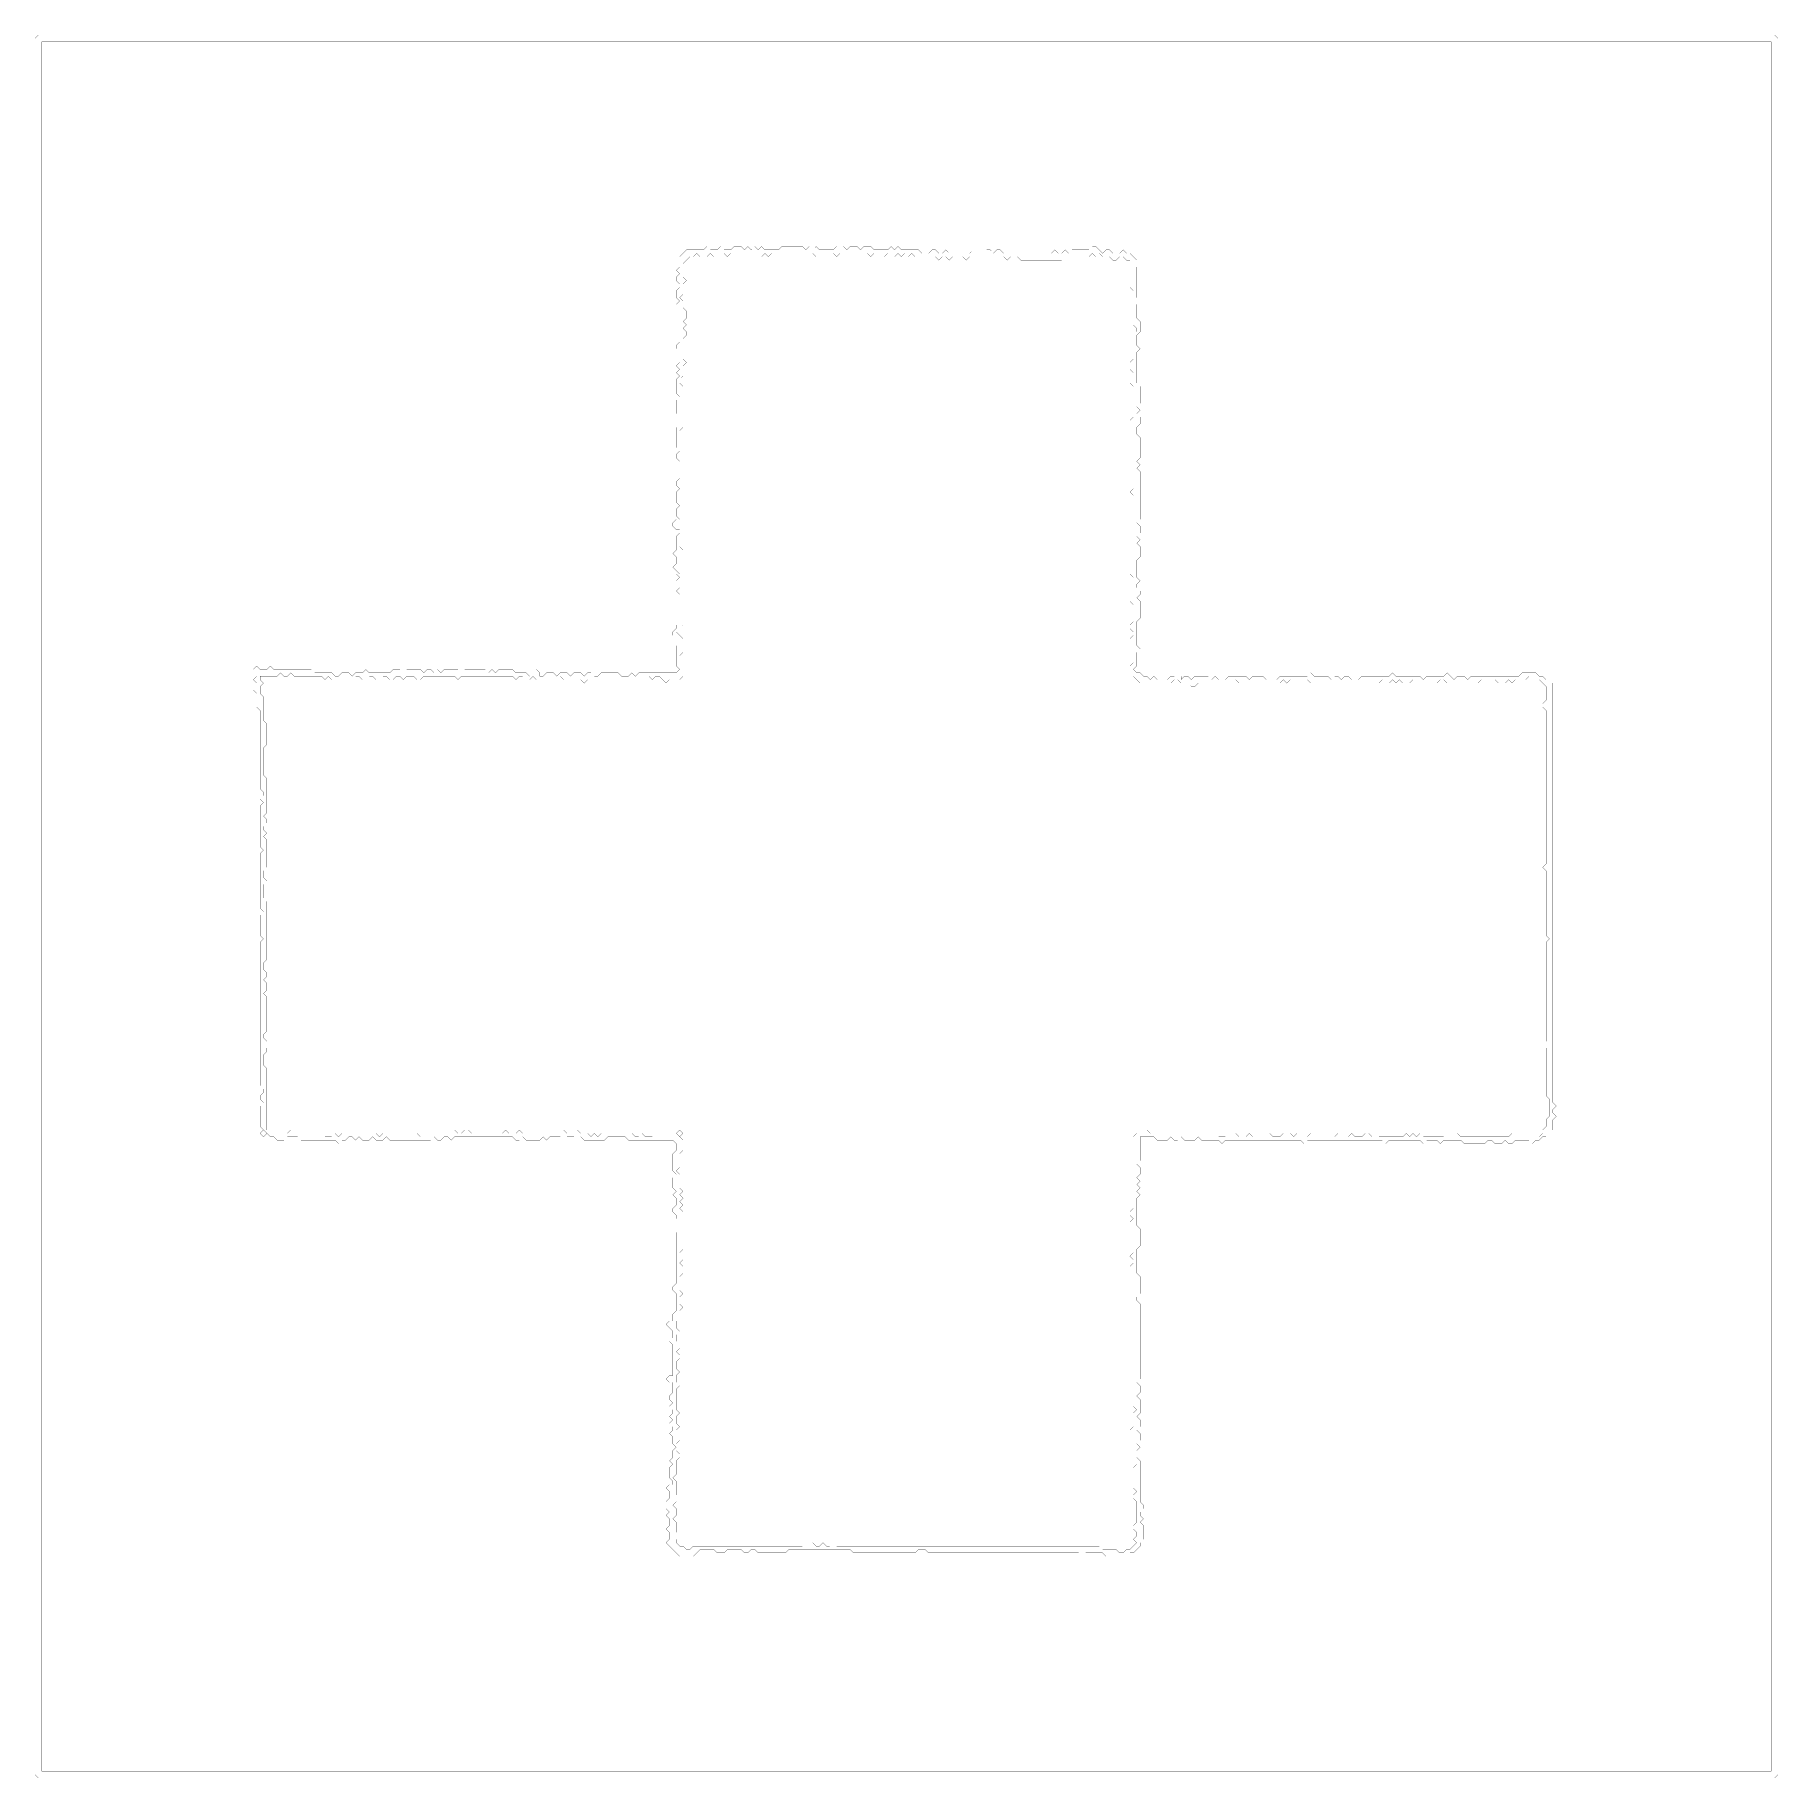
# Model space of a CAD drawing. Header units: metres. Extents: x 0 to 4909, y -4909 to 0.
import ezdxf

# ---------------------------------------------------------------- set-up
doc = ezdxf.new("R2010")
doc.units = ezdxf.units.M
doc.layers.add('conductor', color=1, linetype='Continuous')
doc.layers.add('substrate', color=5, linetype='Continuous')

msp = doc.modelspace()

# ---------------------------------------------------------------- linework, layer by layer
at = {"layer": 'conductor', "const_width": 0.5}
for points in [[(1863.5, -614.8), (1853.9, -624.4), (1844.2, -624.4), (1834.6, -634), (1825, -643.6), (1825, -653.2), (1825, -662.8), (1825, -672.4), (1825, -682), (1834.6, -691.6), (1825, -701.2), (1825, -710.8), (1825, -720.4), (1825, -730), (1815.4, -739.6), (1825, -749.2), (1825, -758.8), (1825, -768.4), (1834.6, -778), (1834.6, -787.6), (1834.6, -797.3), (1825, -806.9), (1834.6, -816.5), (1825, -826.1), (1834.6, -835.7), (1834.6, -845.3), (1825, -854.9), (1825, -864.5), (1825, -874.1), (1825, -883.7), (1825, -893.3), (1825, -902.9), (1825, -912.5), (1834.6, -922.1), (1825, -931.7), (1825, -941.3), (1825, -950.9), (1825, -960.5), (1815.4, -970.2), (1815.4, -979.8), (1825, -989.4), (1825, -999), (1825, -1008.6), (1825, -1018.2), (1825, -1027.8), (1825, -1037.4), (1825, -1047), (1815.4, -1056.6), (1825, -1066.2), (1825, -1075.8), (1825, -1085.4), (1825, -1095), (1825, -1104.6), (1815.4, -1114.2), (1815.4, -1123.8), (1815.4, -1133.4), (1825, -1143.1), (1825, -1152.7), (1825, -1162.3), (1825, -1171.9), (1825, -1181.5), (1825, -1191.1), (1825, -1200.7), (1825, -1210.3), (1825, -1219.9), (1825, -1229.5), (1825, -1239.1), (1825, -1248.7), (1825, -1258.3), (1825, -1267.9), (1825, -1277.5), (1825, -1287.1), (1825, -1296.7), (1825, -1306.3), (1825, -1315.9), (1825, -1325.6), (1825, -1335.2), (1825, -1344.8), (1825, -1354.4), (1825, -1364), (1825, -1373.6), (1825, -1383.2), (1825, -1392.8), (1825, -1402.4), (1825, -1412), (1825, -1421.6), (1815.4, -1431.2), (1815.4, -1440.8), (1825, -1450.4), (1825, -1460), (1825, -1469.6), (1825, -1479.2), (1825, -1488.8), (1825, -1498.5), (1825, -1508.1), (1825, -1517.7), (1825, -1527.3), (1825, -1536.9), (1825, -1546.5), (1825, -1556.1), (1825, -1565.7), (1825, -1575.3), (1825, -1584.9), (1825, -1594.5), (1825, -1604.1), (1825, -1613.7), (1825, -1623.3), (1825, -1632.9), (1825, -1642.5), (1825, -1652.1), (1825, -1661.7), (1815.4, -1671.4), (1805.8, -1681), (1815.4, -1690.6), (1825, -1700.2), (1825, -1709.8), (1825, -1719.4), (1825, -1729), (1825, -1738.6), (1815.4, -1748.2), (1825, -1757.8), (1825, -1767.4), (1825, -1777), (1825, -1786.6), (1825, -1796.2), (1825, -1805.8), (1815.4, -1815.4), (1805.8, -1815.4), (1796.2, -1815.4), (1786.6, -1815.4), (1777, -1825), (1767.4, -1815.4), (1757.8, -1805.8), (1748.2, -1805.8), (1738.6, -1815.4), (1729, -1805.8), (1719.4, -1815.4), (1709.8, -1815.4), (1700.2, -1815.4), (1690.6, -1815.4), (1681, -1815.4), (1671.4, -1815.4), (1661.7, -1815.4), (1652.1, -1815.4), (1642.5, -1815.4), (1632.9, -1815.4), (1623.3, -1815.4), (1613.7, -1815.4), (1604.1, -1815.4), (1594.5, -1815.4), (1584.9, -1815.4), (1575.3, -1815.4), (1565.7, -1815.4), (1556.1, -1815.4), (1546.5, -1825), (1536.9, -1815.4), (1527.3, -1815.4), (1517.7, -1815.4), (1508.1, -1815.4), (1498.5, -1815.4), (1488.8, -1815.4), (1479.2, -1805.8), (1469.6, -1815.4), (1460, -1815.4), (1450.4, -1815.4), (1440.8, -1815.4), (1431.2, -1815.4), (1421.6, -1815.4), (1412, -1815.4), (1402.4, -1805.8), (1392.8, -1815.4), (1383.2, -1815.4), (1373.6, -1805.8), (1364, -1805.8), (1354.4, -1815.4), (1344.8, -1805.8), (1335.2, -1805.8), (1325.6, -1805.8), (1315.9, -1805.8), (1306.3, -1805.8), (1296.7, -1805.8), (1287.1, -1805.8), (1277.5, -1805.8), (1267.9, -1805.8), (1258.3, -1805.8), (1248.7, -1805.8), (1239.1, -1805.8), (1229.5, -1805.8), (1219.9, -1805.8), (1210.3, -1805.8), (1200.7, -1805.8), (1191.1, -1815.4), (1181.5, -1805.8), (1171.9, -1805.8), (1162.3, -1805.8), (1152.7, -1805.8), (1143.1, -1805.8), (1133.4, -1805.8), (1123.8, -1805.8), (1114.2, -1805.8), (1104.6, -1805.8), (1095, -1805.8), (1085.4, -1815.4), (1075.8, -1815.4), (1066.2, -1805.8), (1056.6, -1805.8), (1047, -1805.8), (1037.4, -1815.4), (1027.8, -1805.8), (1018.2, -1805.8), (1008.6, -1815.4), (999, -1815.4), (989.4, -1805.8), (979.8, -1805.8), (970.2, -1815.4), (960.5, -1815.4), (950.9, -1805.8), (941.3, -1805.8), (931.7, -1815.4), (922.1, -1815.4), (912.5, -1805.8), (902.9, -1805.8), (893.3, -1815.4), (883.7, -1815.4), (874.1, -1815.4), (864.5, -1815.4), (854.9, -1815.4), (845.3, -1815.4), (835.7, -1815.4), (826.1, -1805.8), (816.5, -1815.4), (806.9, -1805.8), (797.3, -1805.8), (787.6, -1805.8), (778, -1805.8), (768.4, -1805.8), (758.8, -1805.8), (749.2, -1805.8), (739.6, -1805.8), (730, -1805.8), (720.4, -1796.2), (710.8, -1805.8), (701.2, -1805.8), (691.6, -1796.2), (682, -1805.8), (672.4, -1805.8), (662.8, -1805.8), (653.2, -1805.8), (643.6, -1805.8), (634, -1805.8), (634, -1815.4), (643.6, -1825), (634, -1834.6), (634, -1844.2), (634, -1853.9), (643.6, -1863.5), (643.6, -1873.1), (643.6, -1882.7), (643.6, -1892.3), (643.6, -1901.9), (643.6, -1911.5), (643.6, -1921.1), (643.6, -1930.7), (653.2, -1940.3), (653.2, -1949.9), (653.2, -1959.5), (653.2, -1969.1), (653.2, -1978.7), (653.2, -1988.3), (653.2, -1997.9), (643.6, -2007.5), (643.6, -2017.1), (643.6, -2026.8), (643.6, -2036.4), (643.6, -2046), (643.6, -2055.6), (643.6, -2065.2), (643.6, -2074.8), (643.6, -2084.4), (653.2, -2094), (653.2, -2103.6), (653.2, -2113.2), (653.2, -2122.8), (653.2, -2132.4), (653.2, -2142), (653.2, -2151.6), (653.2, -2161.2), (653.2, -2170.8), (653.2, -2180.4), (653.2, -2190), (643.6, -2199.7), (653.2, -2209.3), (653.2, -2218.9), (643.6, -2228.5), (643.6, -2238.1), (653.2, -2247.7), (643.6, -2257.3), (653.2, -2266.9), (653.2, -2276.5), (653.2, -2286.1), (653.2, -2295.7), (653.2, -2305.3), (653.2, -2314.9), (653.2, -2324.5), (653.2, -2334.1), (653.2, -2343.7), (643.6, -2353.3), (643.6, -2362.9), (643.6, -2372.6), (653.2, -2382.2), (643.6, -2391.8), (643.6, -2401.4), (643.6, -2411), (643.6, -2420.6), (643.6, -2430.2), (653.2, -2439.8), (653.2, -2449.4), (653.2, -2459), (653.2, -2468.6), (653.2, -2478.2), (653.2, -2487.8), (653.2, -2497.4), (653.2, -2507), (653.2, -2516.6), (653.2, -2526.2), (653.2, -2535.8), (653.2, -2545.4), (653.2, -2555.1), (653.2, -2564.7), (653.2, -2574.3), (653.2, -2583.9), (653.2, -2593.5), (653.2, -2603.1), (643.6, -2612.7), (643.6, -2622.3), (643.6, -2631.9), (653.2, -2641.5), (653.2, -2651.1), (643.6, -2660.7), (653.2, -2670.3), (653.2, -2679.9), (653.2, -2689.5), (643.6, -2699.1), (653.2, -2708.7), (653.2, -2718.3), (653.2, -2728), (653.2, -2737.6), (653.2, -2747.2), (653.2, -2756.8), (653.2, -2766.4), (653.2, -2776), (653.2, -2785.6), (653.2, -2795.2), (653.2, -2804.8), (643.6, -2814.4), (643.6, -2824), (653.2, -2833.6), (643.6, -2843.2), (653.2, -2852.8), (653.2, -2862.4), (643.6, -2872), (643.6, -2881.6), (643.6, -2891.2), (643.6, -2900.9), (653.2, -2910.5), (653.2, -2920.1), (653.2, -2929.7), (653.2, -2939.3), (653.2, -2948.9), (653.2, -2958.5), (653.2, -2968.1), (653.2, -2977.7), (653.2, -2987.3), (653.2, -2996.9), (653.2, -3006.5), (653.2, -3016.1), (653.2, -3025.7), (653.2, -3035.3), (653.2, -3044.9), (653.2, -3054.5), (653.2, -3064.1), (653.2, -3073.8), (653.2, -3083.4), (662.8, -3083.4), (672.4, -3083.4), (682, -3093), (691.6, -3093), (701.2, -3093), (710.8, -3093), (720.4, -3083.4), (730, -3093), (739.6, -3093), (749.2, -3093), (758.8, -3093), (768.4, -3093), (778, -3093), (787.6, -3093), (797.3, -3093), (806.9, -3093), (816.5, -3102.6), (826.1, -3102.6), (835.7, -3102.6), (845.3, -3093), (854.9, -3102.6), (864.5, -3093), (874.1, -3093), (883.7, -3093), (893.3, -3093), (902.9, -3093), (912.5, -3093), (922.1, -3093), (931.7, -3093), (941.3, -3093), (950.9, -3093), (960.5, -3093), (970.2, -3102.6), (979.8, -3093), (989.4, -3093), (999, -3093), (1008.6, -3093), (1018.2, -3093), (1027.8, -3093), (1037.4, -3093), (1047, -3093), (1056.6, -3093), (1066.2, -3093), (1075.8, -3093), (1085.4, -3102.6), (1095, -3093), (1104.6, -3093), (1114.2, -3093), (1123.8, -3093), (1133.4, -3093), (1143.1, -3093), (1152.7, -3093), (1162.3, -3093), (1171.9, -3093), (1181.5, -3083.4), (1191.1, -3093), (1200.7, -3093), (1210.3, -3083.4), (1219.9, -3083.4), (1229.5, -3093), (1239.1, -3093), (1248.7, -3093), (1258.3, -3093), (1267.9, -3093), (1277.5, -3093), (1287.1, -3093), (1296.7, -3093), (1306.3, -3093), (1315.9, -3093), (1325.6, -3083.4), (1335.2, -3093), (1344.8, -3093), (1354.4, -3093), (1364, -3083.4), (1373.6, -3093), (1383.2, -3093), (1392.8, -3093), (1402.4, -3093), (1412, -3093), (1421.6, -3093), (1431.2, -3093), (1440.8, -3093), (1450.4, -3093), (1460, -3093), (1469.6, -3093), (1479.2, -3083.4), (1488.8, -3083.4), (1498.5, -3093), (1508.1, -3093), (1517.7, -3083.4), (1527.3, -3083.4), (1536.9, -3093), (1546.5, -3093), (1556.1, -3093), (1565.7, -3102.6), (1575.3, -3093), (1584.9, -3102.6), (1594.5, -3093), (1604.1, -3093), (1613.7, -3093), (1623.3, -3093), (1632.9, -3093), (1642.5, -3093), (1652.1, -3093), (1661.7, -3093), (1671.4, -3093), (1681, -3093), (1690.6, -3102.6), (1700.2, -3102.6), (1709.8, -3093), (1719.4, -3102.6), (1729, -3102.6), (1738.6, -3102.6), (1748.2, -3093), (1757.8, -3093), (1767.4, -3093), (1777, -3093), (1786.6, -3093), (1796.2, -3093), (1805.8, -3093), (1815.4, -3102.6), (1825, -3112.2), (1825, -3121.8), (1825, -3131.4), (1825, -3141), (1815.4, -3150.6), (1815.4, -3160.2), (1815.4, -3169.8), (1815.4, -3179.4), (1815.4, -3189), (1805.8, -3198.6), (1815.4, -3208.2), (1815.4, -3217.8), (1815.4, -3227.4), (1815.4, -3237), (1815.4, -3246.6), (1825, -3256.3), (1815.4, -3265.9), (1825, -3275.5), (1815.4, -3285.1), (1825, -3294.7), (1815.4, -3304.3), (1825, -3313.9), (1825, -3323.5), (1825, -3333.1), (1825, -3342.7), (1825, -3352.3), (1825, -3361.9), (1825, -3371.5), (1825, -3381.1), (1825, -3390.7), (1825, -3400.3), (1825, -3409.9), (1825, -3419.5), (1815.4, -3429.2), (1815.4, -3438.8), (1825, -3448.4), (1815.4, -3458), (1825, -3467.6), (1825, -3477.2), (1825, -3486.8), (1815.4, -3496.4), (1815.4, -3506), (1815.4, -3515.6), (1815.4, -3525.2), (1815.4, -3534.8), (1825, -3544.4), (1815.4, -3554), (1815.4, -3563.6), (1815.4, -3573.2), (1825, -3582.8), (1815.4, -3592.4), (1815.4, -3602.1), (1815.4, -3611.7), (1805.8, -3621.3), (1805.8, -3630.9), (1805.8, -3640.5), (1815.4, -3650.1), (1805.8, -3659.7), (1805.8, -3669.3), (1805.8, -3678.9), (1815.4, -3688.5), (1815.4, -3698.1), (1805.8, -3707.7), (1815.4, -3717.3), (1815.4, -3726.9), (1805.8, -3736.5), (1805.8, -3746.1), (1805.8, -3755.7), (1815.4, -3765.3), (1805.8, -3774.9), (1805.8, -3784.6), (1805.8, -3794.2), (1815.4, -3803.8), (1805.8, -3813.4), (1805.8, -3823), (1805.8, -3832.6), (1805.8, -3842.2), (1805.8, -3851.8), (1805.8, -3861.4), (1805.8, -3871), (1815.4, -3880.6), (1805.8, -3890.2), (1805.8, -3899.8), (1805.8, -3909.4), (1815.4, -3919), (1805.8, -3928.6), (1815.4, -3938.2), (1815.4, -3947.8), (1815.4, -3957.5), (1805.8, -3967.1), (1815.4, -3976.7), (1805.8, -3986.3), (1815.4, -3995.9), (1815.4, -4005.5), (1805.8, -4015.1), (1805.8, -4024.7), (1805.8, -4034.3), (1805.8, -4043.9), (1805.8, -4053.5), (1796.2, -4063.1), (1805.8, -4072.7), (1805.8, -4082.3), (1805.8, -4091.9), (1805.8, -4101.5), (1805.8, -4111.1), (1796.2, -4120.7), (1805.8, -4130.4), (1796.2, -4140), (1805.8, -4149.6), (1805.8, -4159.2), (1805.8, -4168.8), (1796.2, -4178.4), (1805.8, -4188), (1805.8, -4197.6), (1805.8, -4207.2), (1805.8, -4216.8), (1815.4, -4226.4), (1805.8, -4236), (1805.8, -4245.6), (1815.4, -4255.2), (1825, -4255.2), (1834.6, -4264.8), (1844.2, -4264.8), (1853.9, -4255.2), (1863.5, -4255.2), (1873.1, -4255.2), (1882.7, -4255.2), (1892.3, -4255.2), (1901.9, -4255.2), (1911.5, -4255.2), (1921.1, -4255.2), (1930.7, -4255.2), (1940.3, -4255.2), (1949.9, -4255.2), (1959.5, -4255.2), (1969.1, -4255.2), (1978.7, -4255.2), (1988.3, -4255.2), (1997.9, -4255.2), (2007.5, -4255.2), (2017.1, -4255.2), (2026.8, -4255.2), (2036.4, -4255.2), (2046, -4255.2), (2055.6, -4255.2), (2065.2, -4255.2), (2074.8, -4255.2), (2084.4, -4255.2), (2094, -4255.2), (2103.6, -4255.2), (2113.2, -4255.2), (2122.8, -4255.2), (2132.4, -4255.2), (2142, -4255.2), (2151.6, -4255.2), (2161.2, -4255.2), (2170.8, -4245.6), (2180.4, -4245.6), (2190, -4245.6), (2199.7, -4255.2), (2209.3, -4255.2), (2218.9, -4245.6), (2228.5, -4255.2), (2238.1, -4255.2), (2247.7, -4245.6), (2257.3, -4255.2), (2266.9, -4255.2), (2276.5, -4255.2), (2286.1, -4255.2), (2295.7, -4255.2), (2305.3, -4255.2), (2314.9, -4255.2), (2324.5, -4255.2), (2334.1, -4255.2), (2343.7, -4255.2), (2353.3, -4255.2), (2362.9, -4255.2), (2372.6, -4255.2), (2382.2, -4255.2), (2391.8, -4255.2), (2401.4, -4255.2), (2411, -4255.2), (2420.6, -4255.2), (2430.2, -4255.2), (2439.8, -4255.2), (2449.4, -4255.2), (2459, -4255.2), (2468.6, -4255.2), (2478.2, -4255.2), (2487.8, -4255.2), (2497.4, -4255.2), (2507, -4255.2), (2516.6, -4255.2), (2526.2, -4255.2), (2535.8, -4255.2), (2545.4, -4255.2), (2555.1, -4255.2), (2564.7, -4255.2), (2574.3, -4255.2), (2583.9, -4255.2), (2593.5, -4255.2), (2603.1, -4255.2), (2612.7, -4255.2), (2622.3, -4255.2), (2631.9, -4255.2), (2641.5, -4255.2), (2651.1, -4255.2), (2660.7, -4255.2), (2670.3, -4255.2), (2679.9, -4255.2), (2689.5, -4255.2), (2699.1, -4255.2), (2708.7, -4255.2), (2718.3, -4255.2), (2728, -4255.2), (2737.6, -4255.2), (2747.2, -4255.2), (2756.8, -4255.2), (2766.4, -4255.2), (2776, -4255.2), (2785.6, -4255.2), (2795.2, -4255.2), (2804.8, -4255.2), (2814.4, -4255.2), (2824, -4255.2), (2833.6, -4255.2), (2843.2, -4255.2), (2852.8, -4255.2), (2862.4, -4255.2), (2872, -4255.2), (2881.6, -4255.2), (2891.2, -4255.2), (2900.9, -4255.2), (2910.5, -4255.2), (2920.1, -4255.2), (2929.7, -4255.2), (2939.3, -4255.2), (2948.9, -4255.2), (2958.5, -4255.2), (2968.1, -4255.2), (2977.7, -4255.2), (2987.3, -4255.2), (2996.9, -4255.2), (3006.5, -4264.8), (3016.1, -4264.8), (3025.7, -4264.8), (3035.3, -4264.8), (3044.9, -4264.8), (3054.5, -4274.4), (3064.1, -4274.4), (3073.8, -4264.8), (3083.4, -4264.8), (3093, -4255.2), (3102.6, -4245.6), (3093, -4236), (3102.6, -4226.4), (3102.6, -4216.8), (3093, -4207.2), (3093, -4197.6), (3102.6, -4188), (3102.6, -4178.4), (3102.6, -4168.8), (3102.6, -4159.2), (3102.6, -4149.6), (3102.6, -4140), (3102.6, -4130.4), (3093, -4120.7), (3093, -4111.1), (3102.6, -4101.5), (3093, -4091.9), (3093, -4082.3), (3093, -4072.7), (3093, -4063.1), (3093, -4053.5), (3093, -4043.9), (3093, -4034.3), (3102.6, -4024.7), (3093, -4015.1), (3093, -4005.5), (3093, -3995.9), (3093, -3986.3), (3093, -3976.7), (3093, -3967.1), (3093, -3957.5), (3093, -3947.8), (3093, -3938.2), (3083.4, -3928.6), (3093, -3919), (3093, -3909.4), (3093, -3899.8), (3093, -3890.2), (3093, -3880.6), (3102.6, -3871), (3093, -3861.4), (3093, -3851.8), (3093, -3842.2), (3093, -3832.6), (3093, -3823), (3093, -3813.4), (3093, -3803.8), (3093, -3794.2), (3093, -3784.6), (3093, -3774.9), (3093, -3765.3), (3093, -3755.7), (3093, -3746.1), (3093, -3736.5), (3093, -3726.9), (3093, -3717.3), (3093, -3707.7), (3093, -3698.1), (3093, -3688.5), (3093, -3678.9), (3093, -3669.3), (3093, -3659.7), (3093, -3650.1), (3093, -3640.5), (3093, -3630.9), (3093, -3621.3), (3093, -3611.7), (3093, -3602.1), (3093, -3592.4), (3093, -3582.8), (3093, -3573.2), (3093, -3563.6), (3093, -3554), (3093, -3544.4), (3093, -3534.8), (3093, -3525.2), (3093, -3515.6), (3093, -3506), (3093, -3496.4), (3093, -3486.8), (3083.4, -3477.2), (3083.4, -3467.6), (3093, -3458), (3093, -3448.4), (3083.4, -3438.8), (3093, -3429.2), (3093, -3419.5), (3093, -3409.9), (3093, -3400.3), (3093, -3390.7), (3093, -3381.1), (3093, -3371.5), (3093, -3361.9), (3083.4, -3352.3), (3083.4, -3342.7), (3093, -3333.1), (3083.4, -3323.5), (3083.4, -3313.9), (3093, -3304.3), (3093, -3294.7), (3093, -3285.1), (3093, -3275.5), (3093, -3265.9), (3093, -3256.3), (3093, -3246.6), (3093, -3237), (3093, -3227.4), (3093, -3217.8), (3093, -3208.2), (3093, -3198.6), (3093, -3189), (3093, -3179.4), (3093, -3169.8), (3093, -3160.2), (3093, -3150.6), (3093, -3141), (3093, -3131.4), (3093, -3121.8), (3093, -3112.2), (3093, -3102.6), (3102.6, -3093), (3112.2, -3093), (3121.8, -3083.4), (3131.4, -3083.4), (3141, -3093), (3150.6, -3093), (3160.2, -3093), (3169.8, -3093), (3179.4, -3093), (3189, -3093), (3198.6, -3093), (3208.2, -3093), (3217.8, -3093), (3227.4, -3093), (3237, -3093), (3246.6, -3093), (3256.3, -3093), (3265.9, -3093), (3275.5, -3093), (3285.1, -3093), (3294.7, -3093), (3304.3, -3093), (3313.9, -3093), (3323.5, -3093), (3333.1, -3102.6), (3342.7, -3102.6), (3352.3, -3102.6), (3361.9, -3093), (3371.5, -3093), (3381.1, -3093), (3390.7, -3102.6), (3400.3, -3093), (3409.9, -3102.6), (3419.5, -3093), (3429.2, -3102.6), (3438.8, -3093), (3448.4, -3093), (3458, -3093), (3467.6, -3093), (3477.2, -3093), (3486.8, -3102.6), (3496.4, -3102.6), (3506, -3102.6), (3515.6, -3093), (3525.2, -3093), (3534.8, -3093), (3544.4, -3102.6), (3554, -3093), (3563.6, -3093), (3573.2, -3093), (3582.8, -3102.6), (3592.4, -3093), (3602.1, -3093), (3611.7, -3093), (3621.3, -3093), (3630.9, -3093), (3640.5, -3093), (3650.1, -3093), (3659.7, -3102.6), (3669.3, -3093), (3678.9, -3093), (3688.5, -3093), (3698.1, -3102.6), (3707.7, -3093), (3717.3, -3102.6), (3726.9, -3102.6), (3736.5, -3102.6), (3746.1, -3093), (3755.7, -3093), (3765.3, -3102.6), (3774.9, -3093), (3784.6, -3102.6), (3794.2, -3102.6), (3803.8, -3102.6), (3813.4, -3102.6), (3823, -3102.6), (3832.6, -3102.6), (3842.2, -3102.6), (3851.8, -3102.6), (3861.4, -3093), (3871, -3102.6), (3880.6, -3093), (3890.2, -3102.6), (3899.8, -3093), (3909.4, -3102.6), (3919, -3102.6), (3928.6, -3102.6), (3938.2, -3102.6), (3947.8, -3102.6), (3957.5, -3102.6), (3967.1, -3102.6), (3976.7, -3093), (3986.3, -3093), (3995.9, -3093), (4005.5, -3093), (4015.1, -3102.6), (4024.7, -3102.6), (4034.3, -3102.6), (4043.9, -3102.6), (4053.5, -3102.6), (4063.1, -3102.6), (4072.7, -3102.6), (4082.3, -3102.6), (4091.9, -3102.6), (4101.5, -3102.6), (4111.1, -3102.6), (4120.7, -3102.6), (4130.4, -3102.6), (4140, -3102.6), (4149.6, -3102.6), (4159.2, -3093), (4168.8, -3093), (4178.4, -3093), (4188, -3093), (4197.6, -3093), (4207.2, -3093), (4216.8, -3093), (4226.4, -3093), (4236, -3102.6), (4245.6, -3093), (4245.6, -3083.4), (4255.2, -3073.8), (4255.2, -3064.1), (4255.2, -3054.5), (4264.8, -3044.9), (4264.8, -3035.3), (4264.8, -3025.7), (4264.8, -3016.1), (4264.8, -3006.5), (4264.8, -2996.9), (4255.2, -2987.3), (4255.2, -2977.7), (4255.2, -2968.1), (4255.2, -2958.5), (4255.2, -2948.9), (4255.2, -2939.3), (4255.2, -2929.7), (4255.2, -2920.1), (4255.2, -2910.5), (4255.2, -2900.9), (4255.2, -2891.2), (4255.2, -2881.6), (4255.2, -2872), (4255.2, -2862.4), (4255.2, -2852.8), (4264.8, -2843.2), (4255.2, -2833.6), (4255.2, -2824), (4255.2, -2814.4), (4255.2, -2804.8), (4255.2, -2795.2), (4255.2, -2785.6), (4255.2, -2776), (4255.2, -2766.4), (4255.2, -2756.8), (4255.2, -2747.2), (4255.2, -2737.6), (4255.2, -2728), (4255.2, -2718.3), (4255.2, -2708.7), (4255.2, -2699.1), (4255.2, -2689.5), (4255.2, -2679.9), (4255.2, -2670.3), (4255.2, -2660.7), (4255.2, -2651.1), (4255.2, -2641.5), (4255.2, -2631.9), (4255.2, -2622.3), (4255.2, -2612.7), (4255.2, -2603.1), (4255.2, -2593.5), (4255.2, -2583.9), (4255.2, -2574.3), (4255.2, -2564.7), (4255.2, -2555.1), (4264.8, -2545.4), (4255.2, -2535.8), (4255.2, -2526.2), (4255.2, -2516.6), (4255.2, -2507), (4255.2, -2497.4), (4255.2, -2487.8), (4255.2, -2478.2), (4255.2, -2468.6), (4255.2, -2459), (4255.2, -2449.4), (4255.2, -2439.8), (4255.2, -2430.2), (4255.2, -2420.6), (4255.2, -2411), (4255.2, -2401.4), (4255.2, -2391.8), (4255.2, -2382.2), (4255.2, -2372.6), (4255.2, -2362.9), (4255.2, -2353.3), (4245.6, -2343.7), (4255.2, -2334.1), (4255.2, -2324.5), (4255.2, -2314.9), (4255.2, -2305.3), (4255.2, -2295.7), (4255.2, -2286.1), (4255.2, -2276.5), (4255.2, -2266.9), (4255.2, -2257.3), (4255.2, -2247.7), (4255.2, -2238.1), (4255.2, -2228.5), (4255.2, -2218.9), (4255.2, -2209.3), (4255.2, -2199.7), (4255.2, -2190), (4255.2, -2180.4), (4255.2, -2170.8), (4255.2, -2161.2), (4255.2, -2151.6), (4255.2, -2142), (4255.2, -2132.4), (4255.2, -2122.8), (4255.2, -2113.2), (4255.2, -2103.6), (4255.2, -2094), (4255.2, -2084.4), (4255.2, -2074.8), (4255.2, -2065.2), (4255.2, -2055.6), (4255.2, -2046), (4255.2, -2036.4), (4255.2, -2026.8), (4255.2, -2017.1), (4255.2, -2007.5), (4255.2, -1997.9), (4255.2, -1988.3), (4255.2, -1978.7), (4255.2, -1969.1), (4255.2, -1959.5), (4255.2, -1949.9), (4255.2, -1940.3), (4255.2, -1930.7), (4255.2, -1921.1), (4255.2, -1911.5), (4255.2, -1901.9), (4245.6, -1892.3), (4245.6, -1882.7), (4255.2, -1873.1), (4255.2, -1863.5), (4255.2, -1853.9), (4255.2, -1844.2), (4255.2, -1834.6), (4245.6, -1825), (4236, -1815.4), (4226.4, -1815.4), (4216.8, -1815.4), (4207.2, -1805.8), (4197.6, -1815.4), (4188, -1815.4), (4178.4, -1815.4), (4168.8, -1815.4), (4159.2, -1825), (4149.6, -1815.4), (4140, -1825), (4130.4, -1825), (4120.7, -1825), (4111.1, -1815.4), (4101.5, -1815.4), (4091.9, -1815.4), (4082.3, -1815.4), (4072.7, -1815.4), (4063.1, -1825), (4053.5, -1825), (4043.9, -1825), (4034.3, -1825), (4024.7, -1825), (4015.1, -1825), (4005.5, -1825), (3995.9, -1825), (3986.3, -1825), (3976.7, -1825), (3967.1, -1815.4), (3957.5, -1815.4), (3947.8, -1825), (3938.2, -1815.4), (3928.6, -1825), (3919, -1825), (3909.4, -1825), (3899.8, -1825), (3890.2, -1815.4), (3880.6, -1815.4), (3871, -1825), (3861.4, -1825), (3851.8, -1825), (3842.2, -1815.4), (3832.6, -1825), (3823, -1815.4), (3813.4, -1825), (3803.8, -1815.4), (3794.2, -1815.4), (3784.6, -1825), (3774.9, -1825), (3765.3, -1825), (3755.7, -1825), (3746.1, -1825), (3736.5, -1825), (3726.9, -1825), (3717.3, -1825), (3707.7, -1825), (3698.1, -1825), (3688.5, -1825), (3678.9, -1825), (3669.3, -1825), (3659.7, -1825), (3650.1, -1825), (3640.5, -1825), (3630.9, -1825), (3621.3, -1825), (3611.7, -1825), (3602.1, -1825), (3592.4, -1825), (3582.8, -1815.4), (3573.2, -1815.4), (3563.6, -1815.4), (3554, -1815.4), (3544.4, -1815.4), (3534.8, -1815.4), (3525.2, -1825), (3515.6, -1815.4), (3506, -1825), (3496.4, -1825), (3486.8, -1825), (3477.2, -1825), (3467.6, -1825), (3458, -1825), (3448.4, -1825), (3438.8, -1825), (3429.2, -1825), (3419.5, -1825), (3409.9, -1825), (3400.3, -1825), (3390.7, -1825), (3381.1, -1815.4), (3371.5, -1815.4), (3361.9, -1815.4), (3352.3, -1825), (3342.7, -1825), (3333.1, -1825), (3323.5, -1825), (3313.9, -1825), (3304.3, -1825), (3294.7, -1825), (3285.1, -1825), (3275.5, -1825), (3265.9, -1834.6), (3256.3, -1834.6), (3246.6, -1825), (3237, -1825), (3227.4, -1825), (3217.8, -1815.4), (3208.2, -1815.4), (3198.6, -1825), (3189, -1825), (3179.4, -1825), (3169.8, -1825), (3160.2, -1825), (3150.6, -1825), (3141, -1825), (3131.4, -1825), (3121.8, -1825), (3112.2, -1825), (3102.6, -1815.4), (3093, -1805.8), (3093, -1796.2), (3083.4, -1786.6), (3083.4, -1777), (3093, -1767.4), (3093, -1757.8), (3093, -1748.2), (3093, -1738.6), (3093, -1729), (3093, -1719.4), (3083.4, -1709.8), (3083.4, -1700.2), (3093, -1690.6), (3093, -1681), (3083.4, -1671.4), (3083.4, -1661.7), (3093, -1652.1), (3093, -1642.5), (3093, -1632.9), (3093, -1623.3), (3093, -1613.7), (3093, -1604.1), (3083.4, -1594.5), (3093, -1584.9), (3093, -1575.3), (3093, -1565.7), (3093, -1556.1), (3093, -1546.5), (3093, -1536.9), (3093, -1527.3), (3083.4, -1517.7), (3083.4, -1508.1), (3083.4, -1498.5), (3083.4, -1488.8), (3083.4, -1479.2), (3093, -1469.6), (3093, -1460), (3093, -1450.4), (3093, -1440.8), (3093, -1431.2), (3093, -1421.6), (3093, -1412), (3093, -1402.4), (3093, -1392.8), (3093, -1383.2), (3093, -1373.6), (3093, -1364), (3093, -1354.4), (3093, -1344.8), (3093, -1335.2), (3093, -1325.6), (3093, -1315.9), (3093, -1306.3), (3093, -1296.7), (3083.4, -1287.1), (3093, -1277.5), (3093, -1267.9), (3093, -1258.3), (3093, -1248.7), (3093, -1239.1), (3093, -1229.5), (3093, -1219.9), (3093, -1210.3), (3093, -1200.7), (3093, -1191.1), (3093, -1181.5), (3093, -1171.9), (3093, -1162.3), (3093, -1152.7), (3093, -1143.1), (3093, -1133.4), (3093, -1123.8), (3093, -1114.2), (3093, -1104.6), (3093, -1095), (3083.4, -1085.4), (3093, -1075.8), (3093, -1066.2), (3093, -1056.6), (3093, -1047), (3093, -1037.4), (3093, -1027.8), (3093, -1018.2), (3093, -1008.6), (3093, -999), (3093, -989.4), (3083.4, -979.8), (3093, -970.2), (3093, -960.5), (3093, -950.9), (3083.4, -941.3), (3083.4, -931.7), (3083.4, -922.1), (3093, -912.5), (3093, -902.9), (3093, -893.3), (3093, -883.7), (3093, -874.1), (3093, -864.5), (3093, -854.9), (3093, -845.3), (3102.6, -835.7), (3102.6, -826.1), (3093, -816.5), (3093, -806.9), (3093, -797.3), (3093, -787.6), (3093, -778), (3093, -768.4), (3093, -758.8), (3093, -749.2), (3093, -739.6), (3093, -730), (3093, -720.4), (3083.4, -710.8), (3083.4, -701.2), (3083.4, -691.6), (3093, -682), (3083.4, -672.4), (3083.4, -662.8), (3083.4, -653.2), (3083.4, -643.6), (3083.4, -634), (3073.8, -634), (3064.1, -624.4), (3054.5, -624.4), (3044.9, -634), (3035.3, -634), (3025.7, -624.4), (3016.1, -624.4), (3006.5, -624.4), (2996.9, -614.8), (2987.3, -624.4), (2977.7, -614.8), (2968.1, -624.4), (2958.5, -624.4), (2948.9, -624.4), (2939.3, -624.4), (2929.7, -624.4), (2920.1, -624.4), (2910.5, -624.4), (2900.9, -624.4), (2891.2, -634), (2881.6, -634), (2872, -634), (2862.4, -634), (2852.8, -634), (2843.2, -634), (2833.6, -634), (2824, -634), (2814.4, -634), (2804.8, -634), (2795.2, -634), (2785.6, -634), (2776, -634), (2766.4, -624.4), (2756.8, -624.4), (2747.2, -624.4), (2737.6, -634), (2728, -624.4), (2718.3, -624.4), (2708.7, -624.4), (2699.1, -624.4), (2689.5, -624.4), (2679.9, -624.4), (2670.3, -624.4), (2660.7, -624.4), (2651.1, -624.4), (2641.5, -624.4), (2631.9, -624.4), (2622.3, -634), (2612.7, -624.4), (2603.1, -624.4), (2593.5, -624.4), (2583.9, -624.4), (2574.3, -634), (2564.7, -624.4), (2555.1, -624.4), (2545.4, -634), (2535.8, -624.4), (2526.2, -624.4), (2516.6, -624.4), (2507, -624.4), (2497.4, -624.4), (2487.8, -624.4), (2478.2, -624.4), (2468.6, -614.8), (2459, -624.4), (2449.4, -614.8), (2439.8, -624.4), (2430.2, -614.8), (2420.6, -624.4), (2411, -624.4), (2401.4, -614.8), (2391.8, -624.4), (2382.2, -624.4), (2372.6, -624.4), (2362.9, -614.8), (2353.3, -624.4), (2343.7, -614.8), (2334.1, -614.8), (2324.5, -614.8), (2314.9, -614.8), (2305.3, -614.8), (2295.7, -614.8), (2286.1, -614.8), (2276.5, -614.8), (2266.9, -614.8), (2257.3, -624.4), (2247.7, -614.8), (2238.1, -614.8), (2228.5, -614.8), (2218.9, -614.8), (2209.3, -614.8), (2199.7, -624.4), (2190, -614.8), (2180.4, -614.8), (2170.8, -614.8), (2161.2, -614.8), (2151.6, -614.8), (2142, -614.8), (2132.4, -614.8), (2122.8, -614.8), (2113.2, -614.8), (2103.6, -614.8), (2094, -614.8), (2084.4, -624.4), (2074.8, -614.8), (2065.2, -624.4), (2055.6, -614.8), (2046, -624.4), (2036.4, -614.8), (2026.8, -614.8), (2017.1, -614.8), (2007.5, -614.8), (1997.9, -614.8), (1988.3, -614.8), (1978.7, -614.8), (1969.1, -614.8), (1959.5, -614.8), (1949.9, -624.4), (1940.3, -614.8), (1930.7, -614.8), (1921.1, -614.8), (1911.5, -624.4), (1901.9, -614.8), (1892.3, -624.4), (1882.7, -624.4), (1873.1, -624.4)], [(1805.8, -3093), (1815.4, -3083.4), (1825, -3093), (1815.4, -3102.6)]]:
    msp.add_lwpolyline(points, close=True, dxfattribs=at)
at = {"layer": 'substrate', "const_width": 0.5}
for points in [[(0, -9.6), (9.6, 0), (19.2, 0), (28.8, 0), (38.4, 0), (48, 0), (57.6, 0), (67.2, 0), (76.8, 0), (86.4, 0), (96.1, 0), (105.7, 0), (115.3, 0), (124.9, 0), (134.5, 0), (144.1, 0), (153.7, 0), (163.3, 0), (172.9, 0), (182.5, 0), (192.1, 0), (201.7, 0), (211.3, 0), (220.9, 0), (230.5, 0), (240.1, 0), (249.7, 0), (259.3, 0), (269, 0), (278.6, 0), (288.2, 0), (297.8, 0), (307.4, 0), (317, 0), (326.6, 0), (336.2, 0), (345.8, 0), (355.4, 0), (365, 0), (374.6, 0), (384.2, 0), (393.8, 0), (403.4, 0), (413, 0), (422.6, 0), (432.2, 0), (441.9, 0), (451.5, 0), (461.1, 0), (470.7, 0), (480.3, 0), (489.9, 0), (499.5, 0), (509.1, 0), (518.7, 0), (528.3, 0), (537.9, 0), (547.5, 0), (557.1, 0), (566.7, 0), (576.3, 0), (585.9, 0), (595.5, 0), (605.1, 0), (614.8, 0), (624.4, 0), (634, 0), (643.6, 0), (653.2, 0), (662.8, 0), (672.4, 0), (682, 0), (691.6, 0), (701.2, 0), (710.8, 0), (720.4, 0), (730, 0), (739.6, 0), (749.2, 0), (758.8, 0), (768.4, 0), (778, 0), (787.6, 0), (797.3, 0), (806.9, 0), (816.5, 0), (826.1, 0), (835.7, 0), (845.3, 0), (854.9, 0), (864.5, 0), (874.1, 0), (883.7, 0), (893.3, 0), (902.9, 0), (912.5, 0), (922.1, 0), (931.7, 0), (941.3, 0), (950.9, 0), (960.5, 0), (970.2, 0), (979.8, 0), (989.4, 0), (999, 0), (1008.6, 0), (1018.2, 0), (1027.8, 0), (1037.4, 0), (1047, 0), (1056.6, 0), (1066.2, 0), (1075.8, 0), (1085.4, 0), (1095, 0), (1104.6, 0), (1114.2, 0), (1123.8, 0), (1133.4, 0), (1143.1, 0), (1152.7, 0), (1162.3, 0), (1171.9, 0), (1181.5, 0), (1191.1, 0), (1200.7, 0), (1210.3, 0), (1219.9, 0), (1229.5, 0), (1239.1, 0), (1248.7, 0), (1258.3, 0), (1267.9, 0), (1277.5, 0), (1287.1, 0), (1296.7, 0), (1306.3, 0), (1315.9, 0), (1325.6, 0), (1335.2, 0), (1344.8, 0), (1354.4, 0), (1364, 0), (1373.6, 0), (1383.2, 0), (1392.8, 0), (1402.4, 0), (1412, 0), (1421.6, 0), (1431.2, 0), (1440.8, 0), (1450.4, 0), (1460, 0), (1469.6, 0), (1479.2, 0), (1488.8, 0), (1498.5, 0), (1508.1, 0), (1517.7, 0), (1527.3, 0), (1536.9, 0), (1546.5, 0), (1556.1, 0), (1565.7, 0), (1575.3, 0), (1584.9, 0), (1594.5, 0), (1604.1, 0), (1613.7, 0), (1623.3, 0), (1632.9, 0), (1642.5, 0), (1652.1, 0), (1661.7, 0), (1671.4, 0), (1681, 0), (1690.6, 0), (1700.2, 0), (1709.8, 0), (1719.4, 0), (1729, 0), (1738.6, 0), (1748.2, 0), (1757.8, 0), (1767.4, 0), (1777, 0), (1786.6, 0), (1796.2, 0), (1805.8, 0), (1815.4, 0), (1825, 0), (1834.6, 0), (1844.2, 0), (1853.9, 0), (1863.5, 0), (1873.1, 0), (1882.7, 0), (1892.3, 0), (1901.9, 0), (1911.5, 0), (1921.1, 0), (1930.7, 0), (1940.3, 0), (1949.9, 0), (1959.5, 0), (1969.1, 0), (1978.7, 0), (1988.3, 0), (1997.9, 0), (2007.5, 0), (2017.1, 0), (2026.8, 0), (2036.4, 0), (2046, 0), (2055.6, 0), (2065.2, 0), (2074.8, 0), (2084.4, 0), (2094, 0), (2103.6, 0), (2113.2, 0), (2122.8, 0), (2132.4, 0), (2142, 0), (2151.6, 0), (2161.2, 0), (2170.8, 0), (2180.4, 0), (2190, 0), (2199.7, 0), (2209.3, 0), (2218.9, 0), (2228.5, 0), (2238.1, 0), (2247.7, 0), (2257.3, 0), (2266.9, 0), (2276.5, 0), (2286.1, 0), (2295.7, 0), (2305.3, 0), (2314.9, 0), (2324.5, 0), (2334.1, 0), (2343.7, 0), (2353.3, 0), (2362.9, 0), (2372.6, 0), (2382.2, 0), (2391.8, 0), (2401.4, 0), (2411, 0), (2420.6, 0), (2430.2, 0), (2439.8, 0), (2449.4, 0), (2459, 0), (2468.6, 0), (2478.2, 0), (2487.8, 0), (2497.4, 0), (2507, 0), (2516.6, 0), (2526.2, 0), (2535.8, 0), (2545.4, 0), (2555.1, 0), (2564.7, 0), (2574.3, 0), (2583.9, 0), (2593.5, 0), (2603.1, 0), (2612.7, 0), (2622.3, 0), (2631.9, 0), (2641.5, 0), (2651.1, 0), (2660.7, 0), (2670.3, 0), (2679.9, 0), (2689.5, 0), (2699.1, 0), (2708.7, 0), (2718.3, 0), (2728, 0), (2737.6, 0), (2747.2, 0), (2756.8, 0), (2766.4, 0), (2776, 0), (2785.6, 0), (2795.2, 0), (2804.8, 0), (2814.4, 0), (2824, 0), (2833.6, 0), (2843.2, 0), (2852.8, 0), (2862.4, 0), (2872, 0), (2881.6, 0), (2891.2, 0), (2900.9, 0), (2910.5, 0), (2920.1, 0), (2929.7, 0), (2939.3, 0), (2948.9, 0), (2958.5, 0), (2968.1, 0), (2977.7, 0), (2987.3, 0), (2996.9, 0), (3006.5, 0), (3016.1, 0), (3025.7, 0), (3035.3, 0), (3044.9, 0), (3054.5, 0), (3064.1, 0), (3073.8, 0), (3083.4, 0), (3093, 0), (3102.6, 0), (3112.2, 0), (3121.8, 0), (3131.4, 0), (3141, 0), (3150.6, 0), (3160.2, 0), (3169.8, 0), (3179.4, 0), (3189, 0), (3198.6, 0), (3208.2, 0), (3217.8, 0), (3227.4, 0), (3237, 0), (3246.6, 0), (3256.3, 0), (3265.9, 0), (3275.5, 0), (3285.1, 0), (3294.7, 0), (3304.3, 0), (3313.9, 0), (3323.5, 0), (3333.1, 0), (3342.7, 0), (3352.3, 0), (3361.9, 0), (3371.5, 0), (3381.1, 0), (3390.7, 0), (3400.3, 0), (3409.9, 0), (3419.5, 0), (3429.2, 0), (3438.8, 0), (3448.4, 0), (3458, 0), (3467.6, 0), (3477.2, 0), (3486.8, 0), (3496.4, 0), (3506, 0), (3515.6, 0), (3525.2, 0), (3534.8, 0), (3544.4, 0), (3554, 0), (3563.6, 0), (3573.2, 0), (3582.8, 0), (3592.4, 0), (3602.1, 0), (3611.7, 0), (3621.3, 0), (3630.9, 0), (3640.5, 0), (3650.1, 0), (3659.7, 0), (3669.3, 0), (3678.9, 0), (3688.5, 0), (3698.1, 0), (3707.7, 0), (3717.3, 0), (3726.9, 0), (3736.5, 0), (3746.1, 0), (3755.7, 0), (3765.3, 0), (3774.9, 0), (3784.6, 0), (3794.2, 0), (3803.8, 0), (3813.4, 0), (3823, 0), (3832.6, 0), (3842.2, 0), (3851.8, 0), (3861.4, 0), (3871, 0), (3880.6, 0), (3890.2, 0), (3899.8, 0), (3909.4, 0), (3919, 0), (3928.6, 0), (3938.2, 0), (3947.8, 0), (3957.5, 0), (3967.1, 0), (3976.7, 0), (3986.3, 0), (3995.9, 0), (4005.5, 0), (4015.1, 0), (4024.7, 0), (4034.3, 0), (4043.9, 0), (4053.5, 0), (4063.1, 0), (4072.7, 0), (4082.3, 0), (4091.9, 0), (4101.5, 0), (4111.1, 0), (4120.7, 0), (4130.4, 0), (4140, 0), (4149.6, 0), (4159.2, 0), (4168.8, 0), (4178.4, 0), (4188, 0), (4197.6, 0), (4207.2, 0), (4216.8, 0), (4226.4, 0), (4236, 0), (4245.6, 0), (4255.2, 0), (4264.8, 0), (4274.4, 0), (4284, 0), (4293.6, 0), (4303.2, 0), (4312.9, 0), (4322.5, 0), (4332.1, 0), (4341.7, 0), (4351.3, 0), (4360.9, 0), (4370.5, 0), (4380.1, 0), (4389.7, 0), (4399.3, 0), (4408.9, 0), (4418.5, 0), (4428.1, 0), (4437.7, 0), (4447.3, 0), (4456.9, 0), (4466.5, 0), (4476.1, 0), (4485.8, 0), (4495.4, 0), (4505, 0), (4514.6, 0), (4524.2, 0), (4533.8, 0), (4543.4, 0), (4553, 0), (4562.6, 0), (4572.2, 0), (4581.8, 0), (4591.4, 0), (4601, 0), (4610.6, 0), (4620.2, 0), (4629.8, 0), (4639.4, 0), (4649, 0), (4658.7, 0), (4668.3, 0), (4677.9, 0), (4687.5, 0), (4697.1, 0), (4706.7, 0), (4716.3, 0), (4725.9, 0), (4735.5, 0), (4745.1, 0), (4754.7, 0), (4764.3, 0), (4773.9, 0), (4783.5, 0), (4793.1, 0), (4802.7, 0), (4812.3, 0), (4821.9, 0), (4831.6, 0), (4841.2, 0), (4850.8, 0), (4860.4, 0), (4870, 0), (4879.6, 0), (4889.2, 0), (4898.8, 0), (4908.4, -9.6), (4908.4, -19.2), (4908.4, -28.8), (4908.4, -38.4), (4908.4, -48), (4908.4, -57.6), (4908.4, -67.2), (4908.4, -76.8), (4908.4, -86.4), (4908.4, -96.1), (4908.4, -105.7), (4908.4, -115.3), (4908.4, -124.9), (4908.4, -134.5), (4908.4, -144.1), (4908.4, -153.7), (4908.4, -163.3), (4908.4, -172.9), (4908.4, -182.5), (4908.4, -192.1), (4908.4, -201.7), (4908.4, -211.3), (4908.4, -220.9), (4908.4, -230.5), (4908.4, -240.1), (4908.4, -249.7), (4908.4, -259.3), (4908.4, -269), (4908.4, -278.6), (4908.4, -288.2), (4908.4, -297.8), (4908.4, -307.4), (4908.4, -317), (4908.4, -326.6), (4908.4, -336.2), (4908.4, -345.8), (4908.4, -355.4), (4908.4, -365), (4908.4, -374.6), (4908.4, -384.2), (4908.4, -393.8), (4908.4, -403.4), (4908.4, -413), (4908.4, -422.6), (4908.4, -432.2), (4908.4, -441.9), (4908.4, -451.5), (4908.4, -461.1), (4908.4, -470.7), (4908.4, -480.3), (4908.4, -489.9), (4908.4, -499.5), (4908.4, -509.1), (4908.4, -518.7), (4908.4, -528.3), (4908.4, -537.9), (4908.4, -547.5), (4908.4, -557.1), (4908.4, -566.7), (4908.4, -576.3), (4908.4, -585.9), (4908.4, -595.5), (4908.4, -605.1), (4908.4, -614.8), (4908.4, -624.4), (4908.4, -634), (4908.4, -643.6), (4908.4, -653.2), (4908.4, -662.8), (4908.4, -672.4), (4908.4, -682), (4908.4, -691.6), (4908.4, -701.2), (4908.4, -710.8), (4908.4, -720.4), (4908.4, -730), (4908.4, -739.6), (4908.4, -749.2), (4908.4, -758.8), (4908.4, -768.4), (4908.4, -778), (4908.4, -787.6), (4908.4, -797.3), (4908.4, -806.9), (4908.4, -816.5), (4908.4, -826.1), (4908.4, -835.7), (4908.4, -845.3), (4908.4, -854.9), (4908.4, -864.5), (4908.4, -874.1), (4908.4, -883.7), (4908.4, -893.3), (4908.4, -902.9), (4908.4, -912.5), (4908.4, -922.1), (4908.4, -931.7), (4908.4, -941.3), (4908.4, -950.9), (4908.4, -960.5), (4908.4, -970.2), (4908.4, -979.8), (4908.4, -989.4), (4908.4, -999), (4908.4, -1008.6), (4908.4, -1018.2), (4908.4, -1027.8), (4908.4, -1037.4), (4908.4, -1047), (4908.4, -1056.6), (4908.4, -1066.2), (4908.4, -1075.8), (4908.4, -1085.4), (4908.4, -1095), (4908.4, -1104.6), (4908.4, -1114.2), (4908.4, -1123.8), (4908.4, -1133.4), (4908.4, -1143.1), (4908.4, -1152.7), (4908.4, -1162.3), (4908.4, -1171.9), (4908.4, -1181.5), (4908.4, -1191.1), (4908.4, -1200.7), (4908.4, -1210.3), (4908.4, -1219.9), (4908.4, -1229.5), (4908.4, -1239.1), (4908.4, -1248.7), (4908.4, -1258.3), (4908.4, -1267.9), (4908.4, -1277.5), (4908.4, -1287.1), (4908.4, -1296.7), (4908.4, -1306.3), (4908.4, -1315.9), (4908.4, -1325.6), (4908.4, -1335.2), (4908.4, -1344.8), (4908.4, -1354.4), (4908.4, -1364), (4908.4, -1373.6), (4908.4, -1383.2), (4908.4, -1392.8), (4908.4, -1402.4), (4908.4, -1412), (4908.4, -1421.6), (4908.4, -1431.2), (4908.4, -1440.8), (4908.4, -1450.4), (4908.4, -1460), (4908.4, -1469.6), (4908.4, -1479.2), (4908.4, -1488.8), (4908.4, -1498.5), (4908.4, -1508.1), (4908.4, -1517.7), (4908.4, -1527.3), (4908.4, -1536.9), (4908.4, -1546.5), (4908.4, -1556.1), (4908.4, -1565.7), (4908.4, -1575.3), (4908.4, -1584.9), (4908.4, -1594.5), (4908.4, -1604.1), (4908.4, -1613.7), (4908.4, -1623.3), (4908.4, -1632.9), (4908.4, -1642.5), (4908.4, -1652.1), (4908.4, -1661.7), (4908.4, -1671.4), (4908.4, -1681), (4908.4, -1690.6), (4908.4, -1700.2), (4908.4, -1709.8), (4908.4, -1719.4), (4908.4, -1729), (4908.4, -1738.6), (4908.4, -1748.2), (4908.4, -1757.8), (4908.4, -1767.4), (4908.4, -1777), (4908.4, -1786.6), (4908.4, -1796.2), (4908.4, -1805.8), (4908.4, -1815.4), (4908.4, -1825), (4908.4, -1834.6), (4908.4, -1844.2), (4908.4, -1853.9), (4908.4, -1863.5), (4908.4, -1873.1), (4908.4, -1882.7), (4908.4, -1892.3), (4908.4, -1901.9), (4908.4, -1911.5), (4908.4, -1921.1), (4908.4, -1930.7), (4908.4, -1940.3), (4908.4, -1949.9), (4908.4, -1959.5), (4908.4, -1969.1), (4908.4, -1978.7), (4908.4, -1988.3), (4908.4, -1997.9), (4908.4, -2007.5), (4908.4, -2017.1), (4908.4, -2026.8), (4908.4, -2036.4), (4908.4, -2046), (4908.4, -2055.6), (4908.4, -2065.2), (4908.4, -2074.8), (4908.4, -2084.4), (4908.4, -2094), (4908.4, -2103.6), (4908.4, -2113.2), (4908.4, -2122.8), (4908.4, -2132.4), (4908.4, -2142), (4908.4, -2151.6), (4908.4, -2161.2), (4908.4, -2170.8), (4908.4, -2180.4), (4908.4, -2190), (4908.4, -2199.7), (4908.4, -2209.3), (4908.4, -2218.9), (4908.4, -2228.5), (4908.4, -2238.1), (4908.4, -2247.7), (4908.4, -2257.3), (4908.4, -2266.9), (4908.4, -2276.5), (4908.4, -2286.1), (4908.4, -2295.7), (4908.4, -2305.3), (4908.4, -2314.9), (4908.4, -2324.5), (4908.4, -2334.1), (4908.4, -2343.7), (4908.4, -2353.3), (4908.4, -2362.9), (4908.4, -2372.6), (4908.4, -2382.2), (4908.4, -2391.8), (4908.4, -2401.4), (4908.4, -2411), (4908.4, -2420.6), (4908.4, -2430.2), (4908.4, -2439.8), (4908.4, -2449.4), (4908.4, -2459), (4908.4, -2468.6), (4908.4, -2478.2), (4908.4, -2487.8), (4908.4, -2497.4), (4908.4, -2507), (4908.4, -2516.6), (4908.4, -2526.2), (4908.4, -2535.8), (4908.4, -2545.4), (4908.4, -2555.1), (4908.4, -2564.7), (4908.4, -2574.3), (4908.4, -2583.9), (4908.4, -2593.5), (4908.4, -2603.1), (4908.4, -2612.7), (4908.4, -2622.3), (4908.4, -2631.9), (4908.4, -2641.5), (4908.4, -2651.1), (4908.4, -2660.7), (4908.4, -2670.3), (4908.4, -2679.9), (4908.4, -2689.5), (4908.4, -2699.1), (4908.4, -2708.7), (4908.4, -2718.3), (4908.4, -2728), (4908.4, -2737.6), (4908.4, -2747.2), (4908.4, -2756.8), (4908.4, -2766.4), (4908.4, -2776), (4908.4, -2785.6), (4908.4, -2795.2), (4908.4, -2804.8), (4908.4, -2814.4), (4908.4, -2824), (4908.4, -2833.6), (4908.4, -2843.2), (4908.4, -2852.8), (4908.4, -2862.4), (4908.4, -2872), (4908.4, -2881.6), (4908.4, -2891.2), (4908.4, -2900.9), (4908.4, -2910.5), (4908.4, -2920.1), (4908.4, -2929.7), (4908.4, -2939.3), (4908.4, -2948.9), (4908.4, -2958.5), (4908.4, -2968.1), (4908.4, -2977.7), (4908.4, -2987.3), (4908.4, -2996.9), (4908.4, -3006.5), (4908.4, -3016.1), (4908.4, -3025.7), (4908.4, -3035.3), (4908.4, -3044.9), (4908.4, -3054.5), (4908.4, -3064.1), (4908.4, -3073.8), (4908.4, -3083.4), (4908.4, -3093), (4908.4, -3102.6), (4908.4, -3112.2), (4908.4, -3121.8), (4908.4, -3131.4), (4908.4, -3141), (4908.4, -3150.6), (4908.4, -3160.2), (4908.4, -3169.8), (4908.4, -3179.4), (4908.4, -3189), (4908.4, -3198.6), (4908.4, -3208.2), (4908.4, -3217.8), (4908.4, -3227.4), (4908.4, -3237), (4908.4, -3246.6), (4908.4, -3256.3), (4908.4, -3265.9), (4908.4, -3275.5), (4908.4, -3285.1), (4908.4, -3294.7), (4908.4, -3304.3), (4908.4, -3313.9), (4908.4, -3323.5), (4908.4, -3333.1), (4908.4, -3342.7), (4908.4, -3352.3), (4908.4, -3361.9), (4908.4, -3371.5), (4908.4, -3381.1), (4908.4, -3390.7), (4908.4, -3400.3), (4908.4, -3409.9), (4908.4, -3419.5), (4908.4, -3429.2), (4908.4, -3438.8), (4908.4, -3448.4), (4908.4, -3458), (4908.4, -3467.6), (4908.4, -3477.2), (4908.4, -3486.8), (4908.4, -3496.4), (4908.4, -3506), (4908.4, -3515.6), (4908.4, -3525.2), (4908.4, -3534.8), (4908.4, -3544.4), (4908.4, -3554), (4908.4, -3563.6), (4908.4, -3573.2), (4908.4, -3582.8), (4908.4, -3592.4), (4908.4, -3602.1), (4908.4, -3611.7), (4908.4, -3621.3), (4908.4, -3630.9), (4908.4, -3640.5), (4908.4, -3650.1), (4908.4, -3659.7), (4908.4, -3669.3), (4908.4, -3678.9), (4908.4, -3688.5), (4908.4, -3698.1), (4908.4, -3707.7), (4908.4, -3717.3), (4908.4, -3726.9), (4908.4, -3736.5), (4908.4, -3746.1), (4908.4, -3755.7), (4908.4, -3765.3), (4908.4, -3774.9), (4908.4, -3784.6), (4908.4, -3794.2), (4908.4, -3803.8), (4908.4, -3813.4), (4908.4, -3823), (4908.4, -3832.6), (4908.4, -3842.2), (4908.4, -3851.8), (4908.4, -3861.4), (4908.4, -3871), (4908.4, -3880.6), (4908.4, -3890.2), (4908.4, -3899.8), (4908.4, -3909.4), (4908.4, -3919), (4908.4, -3928.6), (4908.4, -3938.2), (4908.4, -3947.8), (4908.4, -3957.5), (4908.4, -3967.1), (4908.4, -3976.7), (4908.4, -3986.3), (4908.4, -3995.9), (4908.4, -4005.5), (4908.4, -4015.1), (4908.4, -4024.7), (4908.4, -4034.3), (4908.4, -4043.9), (4908.4, -4053.5), (4908.4, -4063.1), (4908.4, -4072.7), (4908.4, -4082.3), (4908.4, -4091.9), (4908.4, -4101.5), (4908.4, -4111.1), (4908.4, -4120.7), (4908.4, -4130.4), (4908.4, -4140), (4908.4, -4149.6), (4908.4, -4159.2), (4908.4, -4168.8), (4908.4, -4178.4), (4908.4, -4188), (4908.4, -4197.6), (4908.4, -4207.2), (4908.4, -4216.8), (4908.4, -4226.4), (4908.4, -4236), (4908.4, -4245.6), (4908.4, -4255.2), (4908.4, -4264.8), (4908.4, -4274.4), (4908.4, -4284), (4908.4, -4293.6), (4908.4, -4303.2), (4908.4, -4312.9), (4908.4, -4322.5), (4908.4, -4332.1), (4908.4, -4341.7), (4908.4, -4351.3), (4908.4, -4360.9), (4908.4, -4370.5), (4908.4, -4380.1), (4908.4, -4389.7), (4908.4, -4399.3), (4908.4, -4408.9), (4908.4, -4418.5), (4908.4, -4428.1), (4908.4, -4437.7), (4908.4, -4447.3), (4908.4, -4456.9), (4908.4, -4466.5), (4908.4, -4476.1), (4908.4, -4485.8), (4908.4, -4495.4), (4908.4, -4505), (4908.4, -4514.6), (4908.4, -4524.2), (4908.4, -4533.8), (4908.4, -4543.4), (4908.4, -4553), (4908.4, -4562.6), (4908.4, -4572.2), (4908.4, -4581.8), (4908.4, -4591.4), (4908.4, -4601), (4908.4, -4610.6), (4908.4, -4620.2), (4908.4, -4629.8), (4908.4, -4639.4), (4908.4, -4649), (4908.4, -4658.7), (4908.4, -4668.3), (4908.4, -4677.9), (4908.4, -4687.5), (4908.4, -4697.1), (4908.4, -4706.7), (4908.4, -4716.3), (4908.4, -4725.9), (4908.4, -4735.5), (4908.4, -4745.1), (4908.4, -4754.7), (4908.4, -4764.3), (4908.4, -4773.9), (4908.4, -4783.5), (4908.4, -4793.1), (4908.4, -4802.7), (4908.4, -4812.3), (4908.4, -4821.9), (4908.4, -4831.6), (4908.4, -4841.2), (4908.4, -4850.8), (4908.4, -4860.4), (4908.4, -4870), (4908.4, -4879.6), (4908.4, -4889.2), (4908.4, -4898.8), (4898.8, -4908.4), (4889.2, -4908.4), (4879.6, -4908.4), (4870, -4908.4), (4860.4, -4908.4), (4850.8, -4908.4), (4841.2, -4908.4), (4831.6, -4908.4), (4821.9, -4908.4), (4812.3, -4908.4), (4802.7, -4908.4), (4793.1, -4908.4), (4783.5, -4908.4), (4773.9, -4908.4), (4764.3, -4908.4), (4754.7, -4908.4), (4745.1, -4908.4), (4735.5, -4908.4), (4725.9, -4908.4), (4716.3, -4908.4), (4706.7, -4908.4), (4697.1, -4908.4), (4687.5, -4908.4), (4677.9, -4908.4), (4668.3, -4908.4), (4658.7, -4908.4), (4649, -4908.4), (4639.4, -4908.4), (4629.8, -4908.4), (4620.2, -4908.4), (4610.6, -4908.4), (4601, -4908.4), (4591.4, -4908.4), (4581.8, -4908.4), (4572.2, -4908.4), (4562.6, -4908.4), (4553, -4908.4), (4543.4, -4908.4), (4533.8, -4908.4), (4524.2, -4908.4), (4514.6, -4908.4), (4505, -4908.4), (4495.4, -4908.4), (4485.8, -4908.4), (4476.1, -4908.4), (4466.5, -4908.4), (4456.9, -4908.4), (4447.3, -4908.4), (4437.7, -4908.4), (4428.1, -4908.4), (4418.5, -4908.4), (4408.9, -4908.4), (4399.3, -4908.4), (4389.7, -4908.4), (4380.1, -4908.4), (4370.5, -4908.4), (4360.9, -4908.4), (4351.3, -4908.4), (4341.7, -4908.4), (4332.1, -4908.4), (4322.5, -4908.4), (4312.9, -4908.4), (4303.2, -4908.4), (4293.6, -4908.4), (4284, -4908.4), (4274.4, -4908.4), (4264.8, -4908.4), (4255.2, -4908.4), (4245.6, -4908.4), (4236, -4908.4), (4226.4, -4908.4), (4216.8, -4908.4), (4207.2, -4908.4), (4197.6, -4908.4), (4188, -4908.4), (4178.4, -4908.4), (4168.8, -4908.4), (4159.2, -4908.4), (4149.6, -4908.4), (4140, -4908.4), (4130.4, -4908.4), (4120.7, -4908.4), (4111.1, -4908.4), (4101.5, -4908.4), (4091.9, -4908.4), (4082.3, -4908.4), (4072.7, -4908.4), (4063.1, -4908.4), (4053.5, -4908.4), (4043.9, -4908.4), (4034.3, -4908.4), (4024.7, -4908.4), (4015.1, -4908.4), (4005.5, -4908.4), (3995.9, -4908.4), (3986.3, -4908.4), (3976.7, -4908.4), (3967.1, -4908.4), (3957.5, -4908.4), (3947.8, -4908.4), (3938.2, -4908.4), (3928.6, -4908.4), (3919, -4908.4), (3909.4, -4908.4), (3899.8, -4908.4), (3890.2, -4908.4), (3880.6, -4908.4), (3871, -4908.4), (3861.4, -4908.4), (3851.8, -4908.4), (3842.2, -4908.4), (3832.6, -4908.4), (3823, -4908.4), (3813.4, -4908.4), (3803.8, -4908.4), (3794.2, -4908.4), (3784.6, -4908.4), (3774.9, -4908.4), (3765.3, -4908.4), (3755.7, -4908.4), (3746.1, -4908.4), (3736.5, -4908.4), (3726.9, -4908.4), (3717.3, -4908.4), (3707.7, -4908.4), (3698.1, -4908.4), (3688.5, -4908.4), (3678.9, -4908.4), (3669.3, -4908.4), (3659.7, -4908.4), (3650.1, -4908.4), (3640.5, -4908.4), (3630.9, -4908.4), (3621.3, -4908.4), (3611.7, -4908.4), (3602.1, -4908.4), (3592.4, -4908.4), (3582.8, -4908.4), (3573.2, -4908.4), (3563.6, -4908.4), (3554, -4908.4), (3544.4, -4908.4), (3534.8, -4908.4), (3525.2, -4908.4), (3515.6, -4908.4), (3506, -4908.4), (3496.4, -4908.4), (3486.8, -4908.4), (3477.2, -4908.4), (3467.6, -4908.4), (3458, -4908.4), (3448.4, -4908.4), (3438.8, -4908.4), (3429.2, -4908.4), (3419.5, -4908.4), (3409.9, -4908.4), (3400.3, -4908.4), (3390.7, -4908.4), (3381.1, -4908.4), (3371.5, -4908.4), (3361.9, -4908.4), (3352.3, -4908.4), (3342.7, -4908.4), (3333.1, -4908.4), (3323.5, -4908.4), (3313.9, -4908.4), (3304.3, -4908.4), (3294.7, -4908.4), (3285.1, -4908.4), (3275.5, -4908.4), (3265.9, -4908.4), (3256.3, -4908.4), (3246.6, -4908.4), (3237, -4908.4), (3227.4, -4908.4), (3217.8, -4908.4), (3208.2, -4908.4), (3198.6, -4908.4), (3189, -4908.4), (3179.4, -4908.4), (3169.8, -4908.4), (3160.2, -4908.4), (3150.6, -4908.4), (3141, -4908.4), (3131.4, -4908.4), (3121.8, -4908.4), (3112.2, -4908.4), (3102.6, -4908.4), (3093, -4908.4), (3083.4, -4908.4), (3073.8, -4908.4), (3064.1, -4908.4), (3054.5, -4908.4), (3044.9, -4908.4), (3035.3, -4908.4), (3025.7, -4908.4), (3016.1, -4908.4), (3006.5, -4908.4), (2996.9, -4908.4), (2987.3, -4908.4), (2977.7, -4908.4), (2968.1, -4908.4), (2958.5, -4908.4), (2948.9, -4908.4), (2939.3, -4908.4), (2929.7, -4908.4), (2920.1, -4908.4), (2910.5, -4908.4), (2900.9, -4908.4), (2891.2, -4908.4), (2881.6, -4908.4), (2872, -4908.4), (2862.4, -4908.4), (2852.8, -4908.4), (2843.2, -4908.4), (2833.6, -4908.4), (2824, -4908.4), (2814.4, -4908.4), (2804.8, -4908.4), (2795.2, -4908.4), (2785.6, -4908.4), (2776, -4908.4), (2766.4, -4908.4), (2756.8, -4908.4), (2747.2, -4908.4), (2737.6, -4908.4), (2728, -4908.4), (2718.3, -4908.4), (2708.7, -4908.4), (2699.1, -4908.4), (2689.5, -4908.4), (2679.9, -4908.4), (2670.3, -4908.4), (2660.7, -4908.4), (2651.1, -4908.4), (2641.5, -4908.4), (2631.9, -4908.4), (2622.3, -4908.4), (2612.7, -4908.4), (2603.1, -4908.4), (2593.5, -4908.4), (2583.9, -4908.4), (2574.3, -4908.4), (2564.7, -4908.4), (2555.1, -4908.4), (2545.4, -4908.4), (2535.8, -4908.4), (2526.2, -4908.4), (2516.6, -4908.4), (2507, -4908.4), (2497.4, -4908.4), (2487.8, -4908.4), (2478.2, -4908.4), (2468.6, -4908.4), (2459, -4908.4), (2449.4, -4908.4), (2439.8, -4908.4), (2430.2, -4908.4), (2420.6, -4908.4), (2411, -4908.4), (2401.4, -4908.4), (2391.8, -4908.4), (2382.2, -4908.4), (2372.6, -4908.4), (2362.9, -4908.4), (2353.3, -4908.4), (2343.7, -4908.4), (2334.1, -4908.4), (2324.5, -4908.4), (2314.9, -4908.4), (2305.3, -4908.4), (2295.7, -4908.4), (2286.1, -4908.4), (2276.5, -4908.4), (2266.9, -4908.4), (2257.3, -4908.4), (2247.7, -4908.4), (2238.1, -4908.4), (2228.5, -4908.4), (2218.9, -4908.4), (2209.3, -4908.4), (2199.7, -4908.4), (2190, -4908.4), (2180.4, -4908.4), (2170.8, -4908.4), (2161.2, -4908.4), (2151.6, -4908.4), (2142, -4908.4), (2132.4, -4908.4), (2122.8, -4908.4), (2113.2, -4908.4), (2103.6, -4908.4), (2094, -4908.4), (2084.4, -4908.4), (2074.8, -4908.4), (2065.2, -4908.4), (2055.6, -4908.4), (2046, -4908.4), (2036.4, -4908.4), (2026.8, -4908.4), (2017.1, -4908.4), (2007.5, -4908.4), (1997.9, -4908.4), (1988.3, -4908.4), (1978.7, -4908.4), (1969.1, -4908.4), (1959.5, -4908.4), (1949.9, -4908.4), (1940.3, -4908.4), (1930.7, -4908.4), (1921.1, -4908.4), (1911.5, -4908.4), (1901.9, -4908.4), (1892.3, -4908.4), (1882.7, -4908.4), (1873.1, -4908.4), (1863.5, -4908.4), (1853.9, -4908.4), (1844.2, -4908.4), (1834.6, -4908.4), (1825, -4908.4), (1815.4, -4908.4), (1805.8, -4908.4), (1796.2, -4908.4), (1786.6, -4908.4), (1777, -4908.4), (1767.4, -4908.4), (1757.8, -4908.4), (1748.2, -4908.4), (1738.6, -4908.4), (1729, -4908.4), (1719.4, -4908.4), (1709.8, -4908.4), (1700.2, -4908.4), (1690.6, -4908.4), (1681, -4908.4), (1671.4, -4908.4), (1661.7, -4908.4), (1652.1, -4908.4), (1642.5, -4908.4), (1632.9, -4908.4), (1623.3, -4908.4), (1613.7, -4908.4), (1604.1, -4908.4), (1594.5, -4908.4), (1584.9, -4908.4), (1575.3, -4908.4), (1565.7, -4908.4), (1556.1, -4908.4), (1546.5, -4908.4), (1536.9, -4908.4), (1527.3, -4908.4), (1517.7, -4908.4), (1508.1, -4908.4), (1498.5, -4908.4), (1488.8, -4908.4), (1479.2, -4908.4), (1469.6, -4908.4), (1460, -4908.4), (1450.4, -4908.4), (1440.8, -4908.4), (1431.2, -4908.4), (1421.6, -4908.4), (1412, -4908.4), (1402.4, -4908.4), (1392.8, -4908.4), (1383.2, -4908.4), (1373.6, -4908.4), (1364, -4908.4), (1354.4, -4908.4), (1344.8, -4908.4), (1335.2, -4908.4), (1325.6, -4908.4), (1315.9, -4908.4), (1306.3, -4908.4), (1296.7, -4908.4), (1287.1, -4908.4), (1277.5, -4908.4), (1267.9, -4908.4), (1258.3, -4908.4), (1248.7, -4908.4), (1239.1, -4908.4), (1229.5, -4908.4), (1219.9, -4908.4), (1210.3, -4908.4), (1200.7, -4908.4), (1191.1, -4908.4), (1181.5, -4908.4), (1171.9, -4908.4), (1162.3, -4908.4), (1152.7, -4908.4), (1143.1, -4908.4), (1133.4, -4908.4), (1123.8, -4908.4), (1114.2, -4908.4), (1104.6, -4908.4), (1095, -4908.4), (1085.4, -4908.4), (1075.8, -4908.4), (1066.2, -4908.4), (1056.6, -4908.4), (1047, -4908.4), (1037.4, -4908.4), (1027.8, -4908.4), (1018.2, -4908.4), (1008.6, -4908.4), (999, -4908.4), (989.4, -4908.4), (979.8, -4908.4), (970.2, -4908.4), (960.5, -4908.4), (950.9, -4908.4), (941.3, -4908.4), (931.7, -4908.4), (922.1, -4908.4), (912.5, -4908.4), (902.9, -4908.4), (893.3, -4908.4), (883.7, -4908.4), (874.1, -4908.4), (864.5, -4908.4), (854.9, -4908.4), (845.3, -4908.4), (835.7, -4908.4), (826.1, -4908.4), (816.5, -4908.4), (806.9, -4908.4), (797.3, -4908.4), (787.6, -4908.4), (778, -4908.4), (768.4, -4908.4), (758.8, -4908.4), (749.2, -4908.4), (739.6, -4908.4), (730, -4908.4), (720.4, -4908.4), (710.8, -4908.4), (701.2, -4908.4), (691.6, -4908.4), (682, -4908.4), (672.4, -4908.4), (662.8, -4908.4), (653.2, -4908.4), (643.6, -4908.4), (634, -4908.4), (624.4, -4908.4), (614.8, -4908.4), (605.1, -4908.4), (595.5, -4908.4), (585.9, -4908.4), (576.3, -4908.4), (566.7, -4908.4), (557.1, -4908.4), (547.5, -4908.4), (537.9, -4908.4), (528.3, -4908.4), (518.7, -4908.4), (509.1, -4908.4), (499.5, -4908.4), (489.9, -4908.4), (480.3, -4908.4), (470.7, -4908.4), (461.1, -4908.4), (451.5, -4908.4), (441.9, -4908.4), (432.2, -4908.4), (422.6, -4908.4), (413, -4908.4), (403.4, -4908.4), (393.8, -4908.4), (384.2, -4908.4), (374.6, -4908.4), (365, -4908.4), (355.4, -4908.4), (345.8, -4908.4), (336.2, -4908.4), (326.6, -4908.4), (317, -4908.4), (307.4, -4908.4), (297.8, -4908.4), (288.2, -4908.4), (278.6, -4908.4), (269, -4908.4), (259.3, -4908.4), (249.7, -4908.4), (240.1, -4908.4), (230.5, -4908.4), (220.9, -4908.4), (211.3, -4908.4), (201.7, -4908.4), (192.1, -4908.4), (182.5, -4908.4), (172.9, -4908.4), (163.3, -4908.4), (153.7, -4908.4), (144.1, -4908.4), (134.5, -4908.4), (124.9, -4908.4), (115.3, -4908.4), (105.7, -4908.4), (96.1, -4908.4), (86.4, -4908.4), (76.8, -4908.4), (67.2, -4908.4), (57.6, -4908.4), (48, -4908.4), (38.4, -4908.4), (28.8, -4908.4), (19.2, -4908.4), (9.6, -4908.4), (0, -4898.8), (0, -4889.2), (0, -4879.6), (0, -4870), (0, -4860.4), (0, -4850.8), (0, -4841.2), (0, -4831.6), (0, -4821.9), (0, -4812.3), (0, -4802.7), (0, -4793.1), (0, -4783.5), (0, -4773.9), (0, -4764.3), (0, -4754.7), (0, -4745.1), (0, -4735.5), (0, -4725.9), (0, -4716.3), (0, -4706.7), (0, -4697.1), (0, -4687.5), (0, -4677.9), (0, -4668.3), (0, -4658.7), (0, -4649), (0, -4639.4), (0, -4629.8), (0, -4620.2), (0, -4610.6), (0, -4601), (0, -4591.4), (0, -4581.8), (0, -4572.2), (0, -4562.6), (0, -4553), (0, -4543.4), (0, -4533.8), (0, -4524.2), (0, -4514.6), (0, -4505), (0, -4495.4), (0, -4485.8), (0, -4476.1), (0, -4466.5), (0, -4456.9), (0, -4447.3), (0, -4437.7), (0, -4428.1), (0, -4418.5), (0, -4408.9), (0, -4399.3), (0, -4389.7), (0, -4380.1), (0, -4370.5), (0, -4360.9), (0, -4351.3), (0, -4341.7), (0, -4332.1), (0, -4322.5), (0, -4312.9), (0, -4303.2), (0, -4293.6), (0, -4284), (0, -4274.4), (0, -4264.8), (0, -4255.2), (0, -4245.6), (0, -4236), (0, -4226.4), (0, -4216.8), (0, -4207.2), (0, -4197.6), (0, -4188), (0, -4178.4), (0, -4168.8), (0, -4159.2), (0, -4149.6), (0, -4140), (0, -4130.4), (0, -4120.7), (0, -4111.1), (0, -4101.5), (0, -4091.9), (0, -4082.3), (0, -4072.7), (0, -4063.1), (0, -4053.5), (0, -4043.9), (0, -4034.3), (0, -4024.7), (0, -4015.1), (0, -4005.5), (0, -3995.9), (0, -3986.3), (0, -3976.7), (0, -3967.1), (0, -3957.5), (0, -3947.8), (0, -3938.2), (0, -3928.6), (0, -3919), (0, -3909.4), (0, -3899.8), (0, -3890.2), (0, -3880.6), (0, -3871), (0, -3861.4), (0, -3851.8), (0, -3842.2), (0, -3832.6), (0, -3823), (0, -3813.4), (0, -3803.8), (0, -3794.2), (0, -3784.6), (0, -3774.9), (0, -3765.3), (0, -3755.7), (0, -3746.1), (0, -3736.5), (0, -3726.9), (0, -3717.3), (0, -3707.7), (0, -3698.1), (0, -3688.5), (0, -3678.9), (0, -3669.3), (0, -3659.7), (0, -3650.1), (0, -3640.5), (0, -3630.9), (0, -3621.3), (0, -3611.7), (0, -3602.1), (0, -3592.4), (0, -3582.8), (0, -3573.2), (0, -3563.6), (0, -3554), (0, -3544.4), (0, -3534.8), (0, -3525.2), (0, -3515.6), (0, -3506), (0, -3496.4), (0, -3486.8), (0, -3477.2), (0, -3467.6), (0, -3458), (0, -3448.4), (0, -3438.8), (0, -3429.2), (0, -3419.5), (0, -3409.9), (0, -3400.3), (0, -3390.7), (0, -3381.1), (0, -3371.5), (0, -3361.9), (0, -3352.3), (0, -3342.7), (0, -3333.1), (0, -3323.5), (0, -3313.9), (0, -3304.3), (0, -3294.7), (0, -3285.1), (0, -3275.5), (0, -3265.9), (0, -3256.3), (0, -3246.6), (0, -3237), (0, -3227.4), (0, -3217.8), (0, -3208.2), (0, -3198.6), (0, -3189), (0, -3179.4), (0, -3169.8), (0, -3160.2), (0, -3150.6), (0, -3141), (0, -3131.4), (0, -3121.8), (0, -3112.2), (0, -3102.6), (0, -3093), (0, -3083.4), (0, -3073.8), (0, -3064.1), (0, -3054.5), (0, -3044.9), (0, -3035.3), (0, -3025.7), (0, -3016.1), (0, -3006.5), (0, -2996.9), (0, -2987.3), (0, -2977.7), (0, -2968.1), (0, -2958.5), (0, -2948.9), (0, -2939.3), (0, -2929.7), (0, -2920.1), (0, -2910.5), (0, -2900.9), (0, -2891.2), (0, -2881.6), (0, -2872), (0, -2862.4), (0, -2852.8), (0, -2843.2), (0, -2833.6), (0, -2824), (0, -2814.4), (0, -2804.8), (0, -2795.2), (0, -2785.6), (0, -2776), (0, -2766.4), (0, -2756.8), (0, -2747.2), (0, -2737.6), (0, -2728), (0, -2718.3), (0, -2708.7), (0, -2699.1), (0, -2689.5), (0, -2679.9), (0, -2670.3), (0, -2660.7), (0, -2651.1), (0, -2641.5), (0, -2631.9), (0, -2622.3), (0, -2612.7), (0, -2603.1), (0, -2593.5), (0, -2583.9), (0, -2574.3), (0, -2564.7), (0, -2555.1), (0, -2545.4), (0, -2535.8), (0, -2526.2), (0, -2516.6), (0, -2507), (0, -2497.4), (0, -2487.8), (0, -2478.2), (0, -2468.6), (0, -2459), (0, -2449.4), (0, -2439.8), (0, -2430.2), (0, -2420.6), (0, -2411), (0, -2401.4), (0, -2391.8), (0, -2382.2), (0, -2372.6), (0, -2362.9), (0, -2353.3), (0, -2343.7), (0, -2334.1), (0, -2324.5), (0, -2314.9), (0, -2305.3), (0, -2295.7), (0, -2286.1), (0, -2276.5), (0, -2266.9), (0, -2257.3), (0, -2247.7), (0, -2238.1), (0, -2228.5), (0, -2218.9), (0, -2209.3), (0, -2199.7), (0, -2190), (0, -2180.4), (0, -2170.8), (0, -2161.2), (0, -2151.6), (0, -2142), (0, -2132.4), (0, -2122.8), (0, -2113.2), (0, -2103.6), (0, -2094), (0, -2084.4), (0, -2074.8), (0, -2065.2), (0, -2055.6), (0, -2046), (0, -2036.4), (0, -2026.8), (0, -2017.1), (0, -2007.5), (0, -1997.9), (0, -1988.3), (0, -1978.7), (0, -1969.1), (0, -1959.5), (0, -1949.9), (0, -1940.3), (0, -1930.7), (0, -1921.1), (0, -1911.5), (0, -1901.9), (0, -1892.3), (0, -1882.7), (0, -1873.1), (0, -1863.5), (0, -1853.9), (0, -1844.2), (0, -1834.6), (0, -1825), (0, -1815.4), (0, -1805.8), (0, -1796.2), (0, -1786.6), (0, -1777), (0, -1767.4), (0, -1757.8), (0, -1748.2), (0, -1738.6), (0, -1729), (0, -1719.4), (0, -1709.8), (0, -1700.2), (0, -1690.6), (0, -1681), (0, -1671.4), (0, -1661.7), (0, -1652.1), (0, -1642.5), (0, -1632.9), (0, -1623.3), (0, -1613.7), (0, -1604.1), (0, -1594.5), (0, -1584.9), (0, -1575.3), (0, -1565.7), (0, -1556.1), (0, -1546.5), (0, -1536.9), (0, -1527.3), (0, -1517.7), (0, -1508.1), (0, -1498.5), (0, -1488.8), (0, -1479.2), (0, -1469.6), (0, -1460), (0, -1450.4), (0, -1440.8), (0, -1431.2), (0, -1421.6), (0, -1412), (0, -1402.4), (0, -1392.8), (0, -1383.2), (0, -1373.6), (0, -1364), (0, -1354.4), (0, -1344.8), (0, -1335.2), (0, -1325.6), (0, -1315.9), (0, -1306.3), (0, -1296.7), (0, -1287.1), (0, -1277.5), (0, -1267.9), (0, -1258.3), (0, -1248.7), (0, -1239.1), (0, -1229.5), (0, -1219.9), (0, -1210.3), (0, -1200.7), (0, -1191.1), (0, -1181.5), (0, -1171.9), (0, -1162.3), (0, -1152.7), (0, -1143.1), (0, -1133.4), (0, -1123.8), (0, -1114.2), (0, -1104.6), (0, -1095), (0, -1085.4), (0, -1075.8), (0, -1066.2), (0, -1056.6), (0, -1047), (0, -1037.4), (0, -1027.8), (0, -1018.2), (0, -1008.6), (0, -999), (0, -989.4), (0, -979.8), (0, -970.2), (0, -960.5), (0, -950.9), (0, -941.3), (0, -931.7), (0, -922.1), (0, -912.5), (0, -902.9), (0, -893.3), (0, -883.7), (0, -874.1), (0, -864.5), (0, -854.9), (0, -845.3), (0, -835.7), (0, -826.1), (0, -816.5), (0, -806.9), (0, -797.3), (0, -787.6), (0, -778), (0, -768.4), (0, -758.8), (0, -749.2), (0, -739.6), (0, -730), (0, -720.4), (0, -710.8), (0, -701.2), (0, -691.6), (0, -682), (0, -672.4), (0, -662.8), (0, -653.2), (0, -643.6), (0, -634), (0, -624.4), (0, -614.8), (0, -605.1), (0, -595.5), (0, -585.9), (0, -576.3), (0, -566.7), (0, -557.1), (0, -547.5), (0, -537.9), (0, -528.3), (0, -518.7), (0, -509.1), (0, -499.5), (0, -489.9), (0, -480.3), (0, -470.7), (0, -461.1), (0, -451.5), (0, -441.9), (0, -432.2), (0, -422.6), (0, -413), (0, -403.4), (0, -393.8), (0, -384.2), (0, -374.6), (0, -365), (0, -355.4), (0, -345.8), (0, -336.2), (0, -326.6), (0, -317), (0, -307.4), (0, -297.8), (0, -288.2), (0, -278.6), (0, -269), (0, -259.3), (0, -249.7), (0, -240.1), (0, -230.5), (0, -220.9), (0, -211.3), (0, -201.7), (0, -192.1), (0, -182.5), (0, -172.9), (0, -163.3), (0, -153.7), (0, -144.1), (0, -134.5), (0, -124.9), (0, -115.3), (0, -105.7), (0, -96.1), (0, -86.4), (0, -76.8), (0, -67.2), (0, -57.6), (0, -48), (0, -38.4), (0, -28.8), (0, -19.2)], [(0, 0), (0, -9.6), (0, -19.2), (0, -28.8), (0, -38.4), (0, -48), (0, -57.6), (0, -67.2), (0, -76.8), (0, -86.4), (0, -96.1), (0, -105.7), (0, -115.3), (0, -124.9), (0, -134.5), (0, -144.1), (0, -153.7), (0, -163.3), (0, -172.9), (0, -182.5), (0, -192.1), (0, -201.7), (0, -211.3), (0, -220.9), (0, -230.5), (0, -240.1), (0, -249.7), (0, -259.3), (0, -269), (0, -278.6), (0, -288.2), (0, -297.8), (0, -307.4), (0, -317), (0, -326.6), (0, -336.2), (0, -345.8), (0, -355.4), (0, -365), (0, -374.6), (0, -384.2), (0, -393.8), (0, -403.4), (0, -413), (0, -422.6), (0, -432.2), (0, -441.9), (0, -451.5), (0, -461.1), (0, -470.7), (0, -480.3), (0, -489.9), (0, -499.5), (0, -509.1), (0, -518.7), (0, -528.3), (0, -537.9), (0, -547.5), (0, -557.1), (0, -566.7), (0, -576.3), (0, -585.9), (0, -595.5), (0, -605.1), (0, -614.8), (0, -624.4), (0, -634), (0, -643.6), (0, -653.2), (0, -662.8), (0, -672.4), (0, -682), (0, -691.6), (0, -701.2), (0, -710.8), (0, -720.4), (0, -730), (0, -739.6), (0, -749.2), (0, -758.8), (0, -768.4), (0, -778), (0, -787.6), (0, -797.3), (0, -806.9), (0, -816.5), (0, -826.1), (0, -835.7), (0, -845.3), (0, -854.9), (0, -864.5), (0, -874.1), (0, -883.7), (0, -893.3), (0, -902.9), (0, -912.5), (0, -922.1), (0, -931.7), (0, -941.3), (0, -950.9), (0, -960.5), (0, -970.2), (0, -979.8), (0, -989.4), (0, -999), (0, -1008.6), (0, -1018.2), (0, -1027.8), (0, -1037.4), (0, -1047), (0, -1056.6), (0, -1066.2), (0, -1075.8), (0, -1085.4), (0, -1095), (0, -1104.6), (0, -1114.2), (0, -1123.8), (0, -1133.4), (0, -1143.1), (0, -1152.7), (0, -1162.3), (0, -1171.9), (0, -1181.5), (0, -1191.1), (0, -1200.7), (0, -1210.3), (0, -1219.9), (0, -1229.5), (0, -1239.1), (0, -1248.7), (0, -1258.3), (0, -1267.9), (0, -1277.5), (0, -1287.1), (0, -1296.7), (0, -1306.3), (0, -1315.9), (0, -1325.6), (0, -1335.2), (0, -1344.8), (0, -1354.4), (0, -1364), (0, -1373.6), (0, -1383.2), (0, -1392.8), (0, -1402.4), (0, -1412), (0, -1421.6), (0, -1431.2), (0, -1440.8), (0, -1450.4), (0, -1460), (0, -1469.6), (0, -1479.2), (0, -1488.8), (0, -1498.5), (0, -1508.1), (0, -1517.7), (0, -1527.3), (0, -1536.9), (0, -1546.5), (0, -1556.1), (0, -1565.7), (0, -1575.3), (0, -1584.9), (0, -1594.5), (0, -1604.1), (0, -1613.7), (0, -1623.3), (0, -1632.9), (0, -1642.5), (0, -1652.1), (0, -1661.7), (0, -1671.4), (0, -1681), (0, -1690.6), (0, -1700.2), (0, -1709.8), (0, -1719.4), (0, -1729), (0, -1738.6), (0, -1748.2), (0, -1757.8), (0, -1767.4), (0, -1777), (0, -1786.6), (0, -1796.2), (0, -1805.8), (0, -1815.4), (0, -1825), (0, -1834.6), (0, -1844.2), (0, -1853.9), (0, -1863.5), (0, -1873.1), (0, -1882.7), (0, -1892.3), (0, -1901.9), (0, -1911.5), (0, -1921.1), (0, -1930.7), (0, -1940.3), (0, -1949.9), (0, -1959.5), (0, -1969.1), (0, -1978.7), (0, -1988.3), (0, -1997.9), (0, -2007.5), (0, -2017.1), (0, -2026.8), (0, -2036.4), (0, -2046), (0, -2055.6), (0, -2065.2), (0, -2074.8), (0, -2084.4), (0, -2094), (0, -2103.6), (0, -2113.2), (0, -2122.8), (0, -2132.4), (0, -2142), (0, -2151.6), (0, -2161.2), (0, -2170.8), (0, -2180.4), (0, -2190), (0, -2199.7), (0, -2209.3), (0, -2218.9), (0, -2228.5), (0, -2238.1), (0, -2247.7), (0, -2257.3), (0, -2266.9), (0, -2276.5), (0, -2286.1), (0, -2295.7), (0, -2305.3), (0, -2314.9), (0, -2324.5), (0, -2334.1), (0, -2343.7), (0, -2353.3), (0, -2362.9), (0, -2372.6), (0, -2382.2), (0, -2391.8), (0, -2401.4), (0, -2411), (0, -2420.6), (0, -2430.2), (0, -2439.8), (0, -2449.4), (0, -2459), (0, -2468.6), (0, -2478.2), (0, -2487.8), (0, -2497.4), (0, -2507), (0, -2516.6), (0, -2526.2), (0, -2535.8), (0, -2545.4), (0, -2555.1), (0, -2564.7), (0, -2574.3), (0, -2583.9), (0, -2593.5), (0, -2603.1), (0, -2612.7), (0, -2622.3), (0, -2631.9), (0, -2641.5), (0, -2651.1), (0, -2660.7), (0, -2670.3), (0, -2679.9), (0, -2689.5), (0, -2699.1), (0, -2708.7), (0, -2718.3), (0, -2728), (0, -2737.6), (0, -2747.2), (0, -2756.8), (0, -2766.4), (0, -2776), (0, -2785.6), (0, -2795.2), (0, -2804.8), (0, -2814.4), (0, -2824), (0, -2833.6), (0, -2843.2), (0, -2852.8), (0, -2862.4), (0, -2872), (0, -2881.6), (0, -2891.2), (0, -2900.9), (0, -2910.5), (0, -2920.1), (0, -2929.7), (0, -2939.3), (0, -2948.9), (0, -2958.5), (0, -2968.1), (0, -2977.7), (0, -2987.3), (0, -2996.9), (0, -3006.5), (0, -3016.1), (0, -3025.7), (0, -3035.3), (0, -3044.9), (0, -3054.5), (0, -3064.1), (0, -3073.8), (0, -3083.4), (0, -3093), (0, -3102.6), (0, -3112.2), (0, -3121.8), (0, -3131.4), (0, -3141), (0, -3150.6), (0, -3160.2), (0, -3169.8), (0, -3179.4), (0, -3189), (0, -3198.6), (0, -3208.2), (0, -3217.8), (0, -3227.4), (0, -3237), (0, -3246.6), (0, -3256.3), (0, -3265.9), (0, -3275.5), (0, -3285.1), (0, -3294.7), (0, -3304.3), (0, -3313.9), (0, -3323.5), (0, -3333.1), (0, -3342.7), (0, -3352.3), (0, -3361.9), (0, -3371.5), (0, -3381.1), (0, -3390.7), (0, -3400.3), (0, -3409.9), (0, -3419.5), (0, -3429.2), (0, -3438.8), (0, -3448.4), (0, -3458), (0, -3467.6), (0, -3477.2), (0, -3486.8), (0, -3496.4), (0, -3506), (0, -3515.6), (0, -3525.2), (0, -3534.8), (0, -3544.4), (0, -3554), (0, -3563.6), (0, -3573.2), (0, -3582.8), (0, -3592.4), (0, -3602.1), (0, -3611.7), (0, -3621.3), (0, -3630.9), (0, -3640.5), (0, -3650.1), (0, -3659.7), (0, -3669.3), (0, -3678.9), (0, -3688.5), (0, -3698.1), (0, -3707.7), (0, -3717.3), (0, -3726.9), (0, -3736.5), (0, -3746.1), (0, -3755.7), (0, -3765.3), (0, -3774.9), (0, -3784.6), (0, -3794.2), (0, -3803.8), (0, -3813.4), (0, -3823), (0, -3832.6), (0, -3842.2), (0, -3851.8), (0, -3861.4), (0, -3871), (0, -3880.6), (0, -3890.2), (0, -3899.8), (0, -3909.4), (0, -3919), (0, -3928.6), (0, -3938.2), (0, -3947.8), (0, -3957.5), (0, -3967.1), (0, -3976.7), (0, -3986.3), (0, -3995.9), (0, -4005.5), (0, -4015.1), (0, -4024.7), (0, -4034.3), (0, -4043.9), (0, -4053.5), (0, -4063.1), (0, -4072.7), (0, -4082.3), (0, -4091.9), (0, -4101.5), (0, -4111.1), (0, -4120.7), (0, -4130.4), (0, -4140), (0, -4149.6), (0, -4159.2), (0, -4168.8), (0, -4178.4), (0, -4188), (0, -4197.6), (0, -4207.2), (0, -4216.8), (0, -4226.4), (0, -4236), (0, -4245.6), (0, -4255.2), (0, -4264.8), (0, -4274.4), (0, -4284), (0, -4293.6), (0, -4303.2), (0, -4312.9), (0, -4322.5), (0, -4332.1), (0, -4341.7), (0, -4351.3), (0, -4360.9), (0, -4370.5), (0, -4380.1), (0, -4389.7), (0, -4399.3), (0, -4408.9), (0, -4418.5), (0, -4428.1), (0, -4437.7), (0, -4447.3), (0, -4456.9), (0, -4466.5), (0, -4476.1), (0, -4485.8), (0, -4495.4), (0, -4505), (0, -4514.6), (0, -4524.2), (0, -4533.8), (0, -4543.4), (0, -4553), (0, -4562.6), (0, -4572.2), (0, -4581.8), (0, -4591.4), (0, -4601), (0, -4610.6), (0, -4620.2), (0, -4629.8), (0, -4639.4), (0, -4649), (0, -4658.7), (0, -4668.3), (0, -4677.9), (0, -4687.5), (0, -4697.1), (0, -4706.7), (0, -4716.3), (0, -4725.9), (0, -4735.5), (0, -4745.1), (0, -4754.7), (0, -4764.3), (0, -4773.9), (0, -4783.5), (0, -4793.1), (0, -4802.7), (0, -4812.3), (0, -4821.9), (0, -4831.6), (0, -4841.2), (0, -4850.8), (0, -4860.4), (0, -4870), (0, -4879.6), (0, -4889.2), (0, -4898.8), (0, -4908.4), (9.6, -4908.4), (19.2, -4908.4), (28.8, -4908.4), (38.4, -4908.4), (48, -4908.4), (57.6, -4908.4), (67.2, -4908.4), (76.8, -4908.4), (86.4, -4908.4), (96.1, -4908.4), (105.7, -4908.4), (115.3, -4908.4), (124.9, -4908.4), (134.5, -4908.4), (144.1, -4908.4), (153.7, -4908.4), (163.3, -4908.4), (172.9, -4908.4), (182.5, -4908.4), (192.1, -4908.4), (201.7, -4908.4), (211.3, -4908.4), (220.9, -4908.4), (230.5, -4908.4), (240.1, -4908.4), (249.7, -4908.4), (259.3, -4908.4), (269, -4908.4), (278.6, -4908.4), (288.2, -4908.4), (297.8, -4908.4), (307.4, -4908.4), (317, -4908.4), (326.6, -4908.4), (336.2, -4908.4), (345.8, -4908.4), (355.4, -4908.4), (365, -4908.4), (374.6, -4908.4), (384.2, -4908.4), (393.8, -4908.4), (403.4, -4908.4), (413, -4908.4), (422.6, -4908.4), (432.2, -4908.4), (441.9, -4908.4), (451.5, -4908.4), (461.1, -4908.4), (470.7, -4908.4), (480.3, -4908.4), (489.9, -4908.4), (499.5, -4908.4), (509.1, -4908.4), (518.7, -4908.4), (528.3, -4908.4), (537.9, -4908.4), (547.5, -4908.4), (557.1, -4908.4), (566.7, -4908.4), (576.3, -4908.4), (585.9, -4908.4), (595.5, -4908.4), (605.1, -4908.4), (614.8, -4908.4), (624.4, -4908.4), (634, -4908.4), (643.6, -4908.4), (653.2, -4908.4), (662.8, -4908.4), (672.4, -4908.4), (682, -4908.4), (691.6, -4908.4), (701.2, -4908.4), (710.8, -4908.4), (720.4, -4908.4), (730, -4908.4), (739.6, -4908.4), (749.2, -4908.4), (758.8, -4908.4), (768.4, -4908.4), (778, -4908.4), (787.6, -4908.4), (797.3, -4908.4), (806.9, -4908.4), (816.5, -4908.4), (826.1, -4908.4), (835.7, -4908.4), (845.3, -4908.4), (854.9, -4908.4), (864.5, -4908.4), (874.1, -4908.4), (883.7, -4908.4), (893.3, -4908.4), (902.9, -4908.4), (912.5, -4908.4), (922.1, -4908.4), (931.7, -4908.4), (941.3, -4908.4), (950.9, -4908.4), (960.5, -4908.4), (970.2, -4908.4), (979.8, -4908.4), (989.4, -4908.4), (999, -4908.4), (1008.6, -4908.4), (1018.2, -4908.4), (1027.8, -4908.4), (1037.4, -4908.4), (1047, -4908.4), (1056.6, -4908.4), (1066.2, -4908.4), (1075.8, -4908.4), (1085.4, -4908.4), (1095, -4908.4), (1104.6, -4908.4), (1114.2, -4908.4), (1123.8, -4908.4), (1133.4, -4908.4), (1143.1, -4908.4), (1152.7, -4908.4), (1162.3, -4908.4), (1171.9, -4908.4), (1181.5, -4908.4), (1191.1, -4908.4), (1200.7, -4908.4), (1210.3, -4908.4), (1219.9, -4908.4), (1229.5, -4908.4), (1239.1, -4908.4), (1248.7, -4908.4), (1258.3, -4908.4), (1267.9, -4908.4), (1277.5, -4908.4), (1287.1, -4908.4), (1296.7, -4908.4), (1306.3, -4908.4), (1315.9, -4908.4), (1325.6, -4908.4), (1335.2, -4908.4), (1344.8, -4908.4), (1354.4, -4908.4), (1364, -4908.4), (1373.6, -4908.4), (1383.2, -4908.4), (1392.8, -4908.4), (1402.4, -4908.4), (1412, -4908.4), (1421.6, -4908.4), (1431.2, -4908.4), (1440.8, -4908.4), (1450.4, -4908.4), (1460, -4908.4), (1469.6, -4908.4), (1479.2, -4908.4), (1488.8, -4908.4), (1498.5, -4908.4), (1508.1, -4908.4), (1517.7, -4908.4), (1527.3, -4908.4), (1536.9, -4908.4), (1546.5, -4908.4), (1556.1, -4908.4), (1565.7, -4908.4), (1575.3, -4908.4), (1584.9, -4908.4), (1594.5, -4908.4), (1604.1, -4908.4), (1613.7, -4908.4), (1623.3, -4908.4), (1632.9, -4908.4), (1642.5, -4908.4), (1652.1, -4908.4), (1661.7, -4908.4), (1671.4, -4908.4), (1681, -4908.4), (1690.6, -4908.4), (1700.2, -4908.4), (1709.8, -4908.4), (1719.4, -4908.4), (1729, -4908.4), (1738.6, -4908.4), (1748.2, -4908.4), (1757.8, -4908.4), (1767.4, -4908.4), (1777, -4908.4), (1786.6, -4908.4), (1796.2, -4908.4), (1805.8, -4908.4), (1815.4, -4908.4), (1825, -4908.4), (1834.6, -4908.4), (1844.2, -4908.4), (1853.9, -4908.4), (1863.5, -4908.4), (1873.1, -4908.4), (1882.7, -4908.4), (1892.3, -4908.4), (1901.9, -4908.4), (1911.5, -4908.4), (1921.1, -4908.4), (1930.7, -4908.4), (1940.3, -4908.4), (1949.9, -4908.4), (1959.5, -4908.4), (1969.1, -4908.4), (1978.7, -4908.4), (1988.3, -4908.4), (1997.9, -4908.4), (2007.5, -4908.4), (2017.1, -4908.4), (2026.8, -4908.4), (2036.4, -4908.4), (2046, -4908.4), (2055.6, -4908.4), (2065.2, -4908.4), (2074.8, -4908.4), (2084.4, -4908.4), (2094, -4908.4), (2103.6, -4908.4), (2113.2, -4908.4), (2122.8, -4908.4), (2132.4, -4908.4), (2142, -4908.4), (2151.6, -4908.4), (2161.2, -4908.4), (2170.8, -4908.4), (2180.4, -4908.4), (2190, -4908.4), (2199.7, -4908.4), (2209.3, -4908.4), (2218.9, -4908.4), (2228.5, -4908.4), (2238.1, -4908.4), (2247.7, -4908.4), (2257.3, -4908.4), (2266.9, -4908.4), (2276.5, -4908.4), (2286.1, -4908.4), (2295.7, -4908.4), (2305.3, -4908.4), (2314.9, -4908.4), (2324.5, -4908.4), (2334.1, -4908.4), (2343.7, -4908.4), (2353.3, -4908.4), (2362.9, -4908.4), (2372.6, -4908.4), (2382.2, -4908.4), (2391.8, -4908.4), (2401.4, -4908.4), (2411, -4908.4), (2420.6, -4908.4), (2430.2, -4908.4), (2439.8, -4908.4), (2449.4, -4908.4), (2459, -4908.4), (2468.6, -4908.4), (2478.2, -4908.4), (2487.8, -4908.4), (2497.4, -4908.4), (2507, -4908.4), (2516.6, -4908.4), (2526.2, -4908.4), (2535.8, -4908.4), (2545.4, -4908.4), (2555.1, -4908.4), (2564.7, -4908.4), (2574.3, -4908.4), (2583.9, -4908.4), (2593.5, -4908.4), (2603.1, -4908.4), (2612.7, -4908.4), (2622.3, -4908.4), (2631.9, -4908.4), (2641.5, -4908.4), (2651.1, -4908.4), (2660.7, -4908.4), (2670.3, -4908.4), (2679.9, -4908.4), (2689.5, -4908.4), (2699.1, -4908.4), (2708.7, -4908.4), (2718.3, -4908.4), (2728, -4908.4), (2737.6, -4908.4), (2747.2, -4908.4), (2756.8, -4908.4), (2766.4, -4908.4), (2776, -4908.4), (2785.6, -4908.4), (2795.2, -4908.4), (2804.8, -4908.4), (2814.4, -4908.4), (2824, -4908.4), (2833.6, -4908.4), (2843.2, -4908.4), (2852.8, -4908.4), (2862.4, -4908.4), (2872, -4908.4), (2881.6, -4908.4), (2891.2, -4908.4), (2900.9, -4908.4), (2910.5, -4908.4), (2920.1, -4908.4), (2929.7, -4908.4), (2939.3, -4908.4), (2948.9, -4908.4), (2958.5, -4908.4), (2968.1, -4908.4), (2977.7, -4908.4), (2987.3, -4908.4), (2996.9, -4908.4), (3006.5, -4908.4), (3016.1, -4908.4), (3025.7, -4908.4), (3035.3, -4908.4), (3044.9, -4908.4), (3054.5, -4908.4), (3064.1, -4908.4), (3073.8, -4908.4), (3083.4, -4908.4), (3093, -4908.4), (3102.6, -4908.4), (3112.2, -4908.4), (3121.8, -4908.4), (3131.4, -4908.4), (3141, -4908.4), (3150.6, -4908.4), (3160.2, -4908.4), (3169.8, -4908.4), (3179.4, -4908.4), (3189, -4908.4), (3198.6, -4908.4), (3208.2, -4908.4), (3217.8, -4908.4), (3227.4, -4908.4), (3237, -4908.4), (3246.6, -4908.4), (3256.3, -4908.4), (3265.9, -4908.4), (3275.5, -4908.4), (3285.1, -4908.4), (3294.7, -4908.4), (3304.3, -4908.4), (3313.9, -4908.4), (3323.5, -4908.4), (3333.1, -4908.4), (3342.7, -4908.4), (3352.3, -4908.4), (3361.9, -4908.4), (3371.5, -4908.4), (3381.1, -4908.4), (3390.7, -4908.4), (3400.3, -4908.4), (3409.9, -4908.4), (3419.5, -4908.4), (3429.2, -4908.4), (3438.8, -4908.4), (3448.4, -4908.4), (3458, -4908.4), (3467.6, -4908.4), (3477.2, -4908.4), (3486.8, -4908.4), (3496.4, -4908.4), (3506, -4908.4), (3515.6, -4908.4), (3525.2, -4908.4), (3534.8, -4908.4), (3544.4, -4908.4), (3554, -4908.4), (3563.6, -4908.4), (3573.2, -4908.4), (3582.8, -4908.4), (3592.4, -4908.4), (3602.1, -4908.4), (3611.7, -4908.4), (3621.3, -4908.4), (3630.9, -4908.4), (3640.5, -4908.4), (3650.1, -4908.4), (3659.7, -4908.4), (3669.3, -4908.4), (3678.9, -4908.4), (3688.5, -4908.4), (3698.1, -4908.4), (3707.7, -4908.4), (3717.3, -4908.4), (3726.9, -4908.4), (3736.5, -4908.4), (3746.1, -4908.4), (3755.7, -4908.4), (3765.3, -4908.4), (3774.9, -4908.4), (3784.6, -4908.4), (3794.2, -4908.4), (3803.8, -4908.4), (3813.4, -4908.4), (3823, -4908.4), (3832.6, -4908.4), (3842.2, -4908.4), (3851.8, -4908.4), (3861.4, -4908.4), (3871, -4908.4), (3880.6, -4908.4), (3890.2, -4908.4), (3899.8, -4908.4), (3909.4, -4908.4), (3919, -4908.4), (3928.6, -4908.4), (3938.2, -4908.4), (3947.8, -4908.4), (3957.5, -4908.4), (3967.1, -4908.4), (3976.7, -4908.4), (3986.3, -4908.4), (3995.9, -4908.4), (4005.5, -4908.4), (4015.1, -4908.4), (4024.7, -4908.4), (4034.3, -4908.4), (4043.9, -4908.4), (4053.5, -4908.4), (4063.1, -4908.4), (4072.7, -4908.4), (4082.3, -4908.4), (4091.9, -4908.4), (4101.5, -4908.4), (4111.1, -4908.4), (4120.7, -4908.4), (4130.4, -4908.4), (4140, -4908.4), (4149.6, -4908.4), (4159.2, -4908.4), (4168.8, -4908.4), (4178.4, -4908.4), (4188, -4908.4), (4197.6, -4908.4), (4207.2, -4908.4), (4216.8, -4908.4), (4226.4, -4908.4), (4236, -4908.4), (4245.6, -4908.4), (4255.2, -4908.4), (4264.8, -4908.4), (4274.4, -4908.4), (4284, -4908.4), (4293.6, -4908.4), (4303.2, -4908.4), (4312.9, -4908.4), (4322.5, -4908.4), (4332.1, -4908.4), (4341.7, -4908.4), (4351.3, -4908.4), (4360.9, -4908.4), (4370.5, -4908.4), (4380.1, -4908.4), (4389.7, -4908.4), (4399.3, -4908.4), (4408.9, -4908.4), (4418.5, -4908.4), (4428.1, -4908.4), (4437.7, -4908.4), (4447.3, -4908.4), (4456.9, -4908.4), (4466.5, -4908.4), (4476.1, -4908.4), (4485.8, -4908.4), (4495.4, -4908.4), (4505, -4908.4), (4514.6, -4908.4), (4524.2, -4908.4), (4533.8, -4908.4), (4543.4, -4908.4), (4553, -4908.4), (4562.6, -4908.4), (4572.2, -4908.4), (4581.8, -4908.4), (4591.4, -4908.4), (4601, -4908.4), (4610.6, -4908.4), (4620.2, -4908.4), (4629.8, -4908.4), (4639.4, -4908.4), (4649, -4908.4), (4658.7, -4908.4), (4668.3, -4908.4), (4677.9, -4908.4), (4687.5, -4908.4), (4697.1, -4908.4), (4706.7, -4908.4), (4716.3, -4908.4), (4725.9, -4908.4), (4735.5, -4908.4), (4745.1, -4908.4), (4754.7, -4908.4), (4764.3, -4908.4), (4773.9, -4908.4), (4783.5, -4908.4), (4793.1, -4908.4), (4802.7, -4908.4), (4812.3, -4908.4), (4821.9, -4908.4), (4831.6, -4908.4), (4841.2, -4908.4), (4850.8, -4908.4), (4860.4, -4908.4), (4870, -4908.4), (4879.6, -4908.4), (4889.2, -4908.4), (4898.8, -4908.4), (4908.4, -4908.4), (4908.4, -4898.8), (4908.4, -4889.2), (4908.4, -4879.6), (4908.4, -4870), (4908.4, -4860.4), (4908.4, -4850.8), (4908.4, -4841.2), (4908.4, -4831.6), (4908.4, -4821.9), (4908.4, -4812.3), (4908.4, -4802.7), (4908.4, -4793.1), (4908.4, -4783.5), (4908.4, -4773.9), (4908.4, -4764.3), (4908.4, -4754.7), (4908.4, -4745.1), (4908.4, -4735.5), (4908.4, -4725.9), (4908.4, -4716.3), (4908.4, -4706.7), (4908.4, -4697.1), (4908.4, -4687.5), (4908.4, -4677.9), (4908.4, -4668.3), (4908.4, -4658.7), (4908.4, -4649), (4908.4, -4639.4), (4908.4, -4629.8), (4908.4, -4620.2), (4908.4, -4610.6), (4908.4, -4601), (4908.4, -4591.4), (4908.4, -4581.8), (4908.4, -4572.2), (4908.4, -4562.6), (4908.4, -4553), (4908.4, -4543.4), (4908.4, -4533.8), (4908.4, -4524.2), (4908.4, -4514.6), (4908.4, -4505), (4908.4, -4495.4), (4908.4, -4485.8), (4908.4, -4476.1), (4908.4, -4466.5), (4908.4, -4456.9), (4908.4, -4447.3), (4908.4, -4437.7), (4908.4, -4428.1), (4908.4, -4418.5), (4908.4, -4408.9), (4908.4, -4399.3), (4908.4, -4389.7), (4908.4, -4380.1), (4908.4, -4370.5), (4908.4, -4360.9), (4908.4, -4351.3), (4908.4, -4341.7), (4908.4, -4332.1), (4908.4, -4322.5), (4908.4, -4312.9), (4908.4, -4303.2), (4908.4, -4293.6), (4908.4, -4284), (4908.4, -4274.4), (4908.4, -4264.8), (4908.4, -4255.2), (4908.4, -4245.6), (4908.4, -4236), (4908.4, -4226.4), (4908.4, -4216.8), (4908.4, -4207.2), (4908.4, -4197.6), (4908.4, -4188), (4908.4, -4178.4), (4908.4, -4168.8), (4908.4, -4159.2), (4908.4, -4149.6), (4908.4, -4140), (4908.4, -4130.4), (4908.4, -4120.7), (4908.4, -4111.1), (4908.4, -4101.5), (4908.4, -4091.9), (4908.4, -4082.3), (4908.4, -4072.7), (4908.4, -4063.1), (4908.4, -4053.5), (4908.4, -4043.9), (4908.4, -4034.3), (4908.4, -4024.7), (4908.4, -4015.1), (4908.4, -4005.5), (4908.4, -3995.9), (4908.4, -3986.3), (4908.4, -3976.7), (4908.4, -3967.1), (4908.4, -3957.5), (4908.4, -3947.8), (4908.4, -3938.2), (4908.4, -3928.6), (4908.4, -3919), (4908.4, -3909.4), (4908.4, -3899.8), (4908.4, -3890.2), (4908.4, -3880.6), (4908.4, -3871), (4908.4, -3861.4), (4908.4, -3851.8), (4908.4, -3842.2), (4908.4, -3832.6), (4908.4, -3823), (4908.4, -3813.4), (4908.4, -3803.8), (4908.4, -3794.2), (4908.4, -3784.6), (4908.4, -3774.9), (4908.4, -3765.3), (4908.4, -3755.7), (4908.4, -3746.1), (4908.4, -3736.5), (4908.4, -3726.9), (4908.4, -3717.3), (4908.4, -3707.7), (4908.4, -3698.1), (4908.4, -3688.5), (4908.4, -3678.9), (4908.4, -3669.3), (4908.4, -3659.7), (4908.4, -3650.1), (4908.4, -3640.5), (4908.4, -3630.9), (4908.4, -3621.3), (4908.4, -3611.7), (4908.4, -3602.1), (4908.4, -3592.4), (4908.4, -3582.8), (4908.4, -3573.2), (4908.4, -3563.6), (4908.4, -3554), (4908.4, -3544.4), (4908.4, -3534.8), (4908.4, -3525.2), (4908.4, -3515.6), (4908.4, -3506), (4908.4, -3496.4), (4908.4, -3486.8), (4908.4, -3477.2), (4908.4, -3467.6), (4908.4, -3458), (4908.4, -3448.4), (4908.4, -3438.8), (4908.4, -3429.2), (4908.4, -3419.5), (4908.4, -3409.9), (4908.4, -3400.3), (4908.4, -3390.7), (4908.4, -3381.1), (4908.4, -3371.5), (4908.4, -3361.9), (4908.4, -3352.3), (4908.4, -3342.7), (4908.4, -3333.1), (4908.4, -3323.5), (4908.4, -3313.9), (4908.4, -3304.3), (4908.4, -3294.7), (4908.4, -3285.1), (4908.4, -3275.5), (4908.4, -3265.9), (4908.4, -3256.3), (4908.4, -3246.6), (4908.4, -3237), (4908.4, -3227.4), (4908.4, -3217.8), (4908.4, -3208.2), (4908.4, -3198.6), (4908.4, -3189), (4908.4, -3179.4), (4908.4, -3169.8), (4908.4, -3160.2), (4908.4, -3150.6), (4908.4, -3141), (4908.4, -3131.4), (4908.4, -3121.8), (4908.4, -3112.2), (4908.4, -3102.6), (4908.4, -3093), (4908.4, -3083.4), (4908.4, -3073.8), (4908.4, -3064.1), (4908.4, -3054.5), (4908.4, -3044.9), (4908.4, -3035.3), (4908.4, -3025.7), (4908.4, -3016.1), (4908.4, -3006.5), (4908.4, -2996.9), (4908.4, -2987.3), (4908.4, -2977.7), (4908.4, -2968.1), (4908.4, -2958.5), (4908.4, -2948.9), (4908.4, -2939.3), (4908.4, -2929.7), (4908.4, -2920.1), (4908.4, -2910.5), (4908.4, -2900.9), (4908.4, -2891.2), (4908.4, -2881.6), (4908.4, -2872), (4908.4, -2862.4), (4908.4, -2852.8), (4908.4, -2843.2), (4908.4, -2833.6), (4908.4, -2824), (4908.4, -2814.4), (4908.4, -2804.8), (4908.4, -2795.2), (4908.4, -2785.6), (4908.4, -2776), (4908.4, -2766.4), (4908.4, -2756.8), (4908.4, -2747.2), (4908.4, -2737.6), (4908.4, -2728), (4908.4, -2718.3), (4908.4, -2708.7), (4908.4, -2699.1), (4908.4, -2689.5), (4908.4, -2679.9), (4908.4, -2670.3), (4908.4, -2660.7), (4908.4, -2651.1), (4908.4, -2641.5), (4908.4, -2631.9), (4908.4, -2622.3), (4908.4, -2612.7), (4908.4, -2603.1), (4908.4, -2593.5), (4908.4, -2583.9), (4908.4, -2574.3), (4908.4, -2564.7), (4908.4, -2555.1), (4908.4, -2545.4), (4908.4, -2535.8), (4908.4, -2526.2), (4908.4, -2516.6), (4908.4, -2507), (4908.4, -2497.4), (4908.4, -2487.8), (4908.4, -2478.2), (4908.4, -2468.6), (4908.4, -2459), (4908.4, -2449.4), (4908.4, -2439.8), (4908.4, -2430.2), (4908.4, -2420.6), (4908.4, -2411), (4908.4, -2401.4), (4908.4, -2391.8), (4908.4, -2382.2), (4908.4, -2372.6), (4908.4, -2362.9), (4908.4, -2353.3), (4908.4, -2343.7), (4908.4, -2334.1), (4908.4, -2324.5), (4908.4, -2314.9), (4908.4, -2305.3), (4908.4, -2295.7), (4908.4, -2286.1), (4908.4, -2276.5), (4908.4, -2266.9), (4908.4, -2257.3), (4908.4, -2247.7), (4908.4, -2238.1), (4908.4, -2228.5), (4908.4, -2218.9), (4908.4, -2209.3), (4908.4, -2199.7), (4908.4, -2190), (4908.4, -2180.4), (4908.4, -2170.8), (4908.4, -2161.2), (4908.4, -2151.6), (4908.4, -2142), (4908.4, -2132.4), (4908.4, -2122.8), (4908.4, -2113.2), (4908.4, -2103.6), (4908.4, -2094), (4908.4, -2084.4), (4908.4, -2074.8), (4908.4, -2065.2), (4908.4, -2055.6), (4908.4, -2046), (4908.4, -2036.4), (4908.4, -2026.8), (4908.4, -2017.1), (4908.4, -2007.5), (4908.4, -1997.9), (4908.4, -1988.3), (4908.4, -1978.7), (4908.4, -1969.1), (4908.4, -1959.5), (4908.4, -1949.9), (4908.4, -1940.3), (4908.4, -1930.7), (4908.4, -1921.1), (4908.4, -1911.5), (4908.4, -1901.9), (4908.4, -1892.3), (4908.4, -1882.7), (4908.4, -1873.1), (4908.4, -1863.5), (4908.4, -1853.9), (4908.4, -1844.2), (4908.4, -1834.6), (4908.4, -1825), (4908.4, -1815.4), (4908.4, -1805.8), (4908.4, -1796.2), (4908.4, -1786.6), (4908.4, -1777), (4908.4, -1767.4), (4908.4, -1757.8), (4908.4, -1748.2), (4908.4, -1738.6), (4908.4, -1729), (4908.4, -1719.4), (4908.4, -1709.8), (4908.4, -1700.2), (4908.4, -1690.6), (4908.4, -1681), (4908.4, -1671.4), (4908.4, -1661.7), (4908.4, -1652.1), (4908.4, -1642.5), (4908.4, -1632.9), (4908.4, -1623.3), (4908.4, -1613.7), (4908.4, -1604.1), (4908.4, -1594.5), (4908.4, -1584.9), (4908.4, -1575.3), (4908.4, -1565.7), (4908.4, -1556.1), (4908.4, -1546.5), (4908.4, -1536.9), (4908.4, -1527.3), (4908.4, -1517.7), (4908.4, -1508.1), (4908.4, -1498.5), (4908.4, -1488.8), (4908.4, -1479.2), (4908.4, -1469.6), (4908.4, -1460), (4908.4, -1450.4), (4908.4, -1440.8), (4908.4, -1431.2), (4908.4, -1421.6), (4908.4, -1412), (4908.4, -1402.4), (4908.4, -1392.8), (4908.4, -1383.2), (4908.4, -1373.6), (4908.4, -1364), (4908.4, -1354.4), (4908.4, -1344.8), (4908.4, -1335.2), (4908.4, -1325.6), (4908.4, -1315.9), (4908.4, -1306.3), (4908.4, -1296.7), (4908.4, -1287.1), (4908.4, -1277.5), (4908.4, -1267.9), (4908.4, -1258.3), (4908.4, -1248.7), (4908.4, -1239.1), (4908.4, -1229.5), (4908.4, -1219.9), (4908.4, -1210.3), (4908.4, -1200.7), (4908.4, -1191.1), (4908.4, -1181.5), (4908.4, -1171.9), (4908.4, -1162.3), (4908.4, -1152.7), (4908.4, -1143.1), (4908.4, -1133.4), (4908.4, -1123.8), (4908.4, -1114.2), (4908.4, -1104.6), (4908.4, -1095), (4908.4, -1085.4), (4908.4, -1075.8), (4908.4, -1066.2), (4908.4, -1056.6), (4908.4, -1047), (4908.4, -1037.4), (4908.4, -1027.8), (4908.4, -1018.2), (4908.4, -1008.6), (4908.4, -999), (4908.4, -989.4), (4908.4, -979.8), (4908.4, -970.2), (4908.4, -960.5), (4908.4, -950.9), (4908.4, -941.3), (4908.4, -931.7), (4908.4, -922.1), (4908.4, -912.5), (4908.4, -902.9), (4908.4, -893.3), (4908.4, -883.7), (4908.4, -874.1), (4908.4, -864.5), (4908.4, -854.9), (4908.4, -845.3), (4908.4, -835.7), (4908.4, -826.1), (4908.4, -816.5), (4908.4, -806.9), (4908.4, -797.3), (4908.4, -787.6), (4908.4, -778), (4908.4, -768.4), (4908.4, -758.8), (4908.4, -749.2), (4908.4, -739.6), (4908.4, -730), (4908.4, -720.4), (4908.4, -710.8), (4908.4, -701.2), (4908.4, -691.6), (4908.4, -682), (4908.4, -672.4), (4908.4, -662.8), (4908.4, -653.2), (4908.4, -643.6), (4908.4, -634), (4908.4, -624.4), (4908.4, -614.8), (4908.4, -605.1), (4908.4, -595.5), (4908.4, -585.9), (4908.4, -576.3), (4908.4, -566.7), (4908.4, -557.1), (4908.4, -547.5), (4908.4, -537.9), (4908.4, -528.3), (4908.4, -518.7), (4908.4, -509.1), (4908.4, -499.5), (4908.4, -489.9), (4908.4, -480.3), (4908.4, -470.7), (4908.4, -461.1), (4908.4, -451.5), (4908.4, -441.9), (4908.4, -432.2), (4908.4, -422.6), (4908.4, -413), (4908.4, -403.4), (4908.4, -393.8), (4908.4, -384.2), (4908.4, -374.6), (4908.4, -365), (4908.4, -355.4), (4908.4, -345.8), (4908.4, -336.2), (4908.4, -326.6), (4908.4, -317), (4908.4, -307.4), (4908.4, -297.8), (4908.4, -288.2), (4908.4, -278.6), (4908.4, -269), (4908.4, -259.3), (4908.4, -249.7), (4908.4, -240.1), (4908.4, -230.5), (4908.4, -220.9), (4908.4, -211.3), (4908.4, -201.7), (4908.4, -192.1), (4908.4, -182.5), (4908.4, -172.9), (4908.4, -163.3), (4908.4, -153.7), (4908.4, -144.1), (4908.4, -134.5), (4908.4, -124.9), (4908.4, -115.3), (4908.4, -105.7), (4908.4, -96.1), (4908.4, -86.4), (4908.4, -76.8), (4908.4, -67.2), (4908.4, -57.6), (4908.4, -48), (4908.4, -38.4), (4908.4, -28.8), (4908.4, -19.2), (4908.4, -9.6), (4908.4, 0), (4898.8, 0), (4889.2, 0), (4879.6, 0), (4870, 0), (4860.4, 0), (4850.8, 0), (4841.2, 0), (4831.6, 0), (4821.9, 0), (4812.3, 0), (4802.7, 0), (4793.1, 0), (4783.5, 0), (4773.9, 0), (4764.3, 0), (4754.7, 0), (4745.1, 0), (4735.5, 0), (4725.9, 0), (4716.3, 0), (4706.7, 0), (4697.1, 0), (4687.5, 0), (4677.9, 0), (4668.3, 0), (4658.7, 0), (4649, 0), (4639.4, 0), (4629.8, 0), (4620.2, 0), (4610.6, 0), (4601, 0), (4591.4, 0), (4581.8, 0), (4572.2, 0), (4562.6, 0), (4553, 0), (4543.4, 0), (4533.8, 0), (4524.2, 0), (4514.6, 0), (4505, 0), (4495.4, 0), (4485.8, 0), (4476.1, 0), (4466.5, 0), (4456.9, 0), (4447.3, 0), (4437.7, 0), (4428.1, 0), (4418.5, 0), (4408.9, 0), (4399.3, 0), (4389.7, 0), (4380.1, 0), (4370.5, 0), (4360.9, 0), (4351.3, 0), (4341.7, 0), (4332.1, 0), (4322.5, 0), (4312.9, 0), (4303.2, 0), (4293.6, 0), (4284, 0), (4274.4, 0), (4264.8, 0), (4255.2, 0), (4245.6, 0), (4236, 0), (4226.4, 0), (4216.8, 0), (4207.2, 0), (4197.6, 0), (4188, 0), (4178.4, 0), (4168.8, 0), (4159.2, 0), (4149.6, 0), (4140, 0), (4130.4, 0), (4120.7, 0), (4111.1, 0), (4101.5, 0), (4091.9, 0), (4082.3, 0), (4072.7, 0), (4063.1, 0), (4053.5, 0), (4043.9, 0), (4034.3, 0), (4024.7, 0), (4015.1, 0), (4005.5, 0), (3995.9, 0), (3986.3, 0), (3976.7, 0), (3967.1, 0), (3957.5, 0), (3947.8, 0), (3938.2, 0), (3928.6, 0), (3919, 0), (3909.4, 0), (3899.8, 0), (3890.2, 0), (3880.6, 0), (3871, 0), (3861.4, 0), (3851.8, 0), (3842.2, 0), (3832.6, 0), (3823, 0), (3813.4, 0), (3803.8, 0), (3794.2, 0), (3784.6, 0), (3774.9, 0), (3765.3, 0), (3755.7, 0), (3746.1, 0), (3736.5, 0), (3726.9, 0), (3717.3, 0), (3707.7, 0), (3698.1, 0), (3688.5, 0), (3678.9, 0), (3669.3, 0), (3659.7, 0), (3650.1, 0), (3640.5, 0), (3630.9, 0), (3621.3, 0), (3611.7, 0), (3602.1, 0), (3592.4, 0), (3582.8, 0), (3573.2, 0), (3563.6, 0), (3554, 0), (3544.4, 0), (3534.8, 0), (3525.2, 0), (3515.6, 0), (3506, 0), (3496.4, 0), (3486.8, 0), (3477.2, 0), (3467.6, 0), (3458, 0), (3448.4, 0), (3438.8, 0), (3429.2, 0), (3419.5, 0), (3409.9, 0), (3400.3, 0), (3390.7, 0), (3381.1, 0), (3371.5, 0), (3361.9, 0), (3352.3, 0), (3342.7, 0), (3333.1, 0), (3323.5, 0), (3313.9, 0), (3304.3, 0), (3294.7, 0), (3285.1, 0), (3275.5, 0), (3265.9, 0), (3256.3, 0), (3246.6, 0), (3237, 0), (3227.4, 0), (3217.8, 0), (3208.2, 0), (3198.6, 0), (3189, 0), (3179.4, 0), (3169.8, 0), (3160.2, 0), (3150.6, 0), (3141, 0), (3131.4, 0), (3121.8, 0), (3112.2, 0), (3102.6, 0), (3093, 0), (3083.4, 0), (3073.8, 0), (3064.1, 0), (3054.5, 0), (3044.9, 0), (3035.3, 0), (3025.7, 0), (3016.1, 0), (3006.5, 0), (2996.9, 0), (2987.3, 0), (2977.7, 0), (2968.1, 0), (2958.5, 0), (2948.9, 0), (2939.3, 0), (2929.7, 0), (2920.1, 0), (2910.5, 0), (2900.9, 0), (2891.2, 0), (2881.6, 0), (2872, 0), (2862.4, 0), (2852.8, 0), (2843.2, 0), (2833.6, 0), (2824, 0), (2814.4, 0), (2804.8, 0), (2795.2, 0), (2785.6, 0), (2776, 0), (2766.4, 0), (2756.8, 0), (2747.2, 0), (2737.6, 0), (2728, 0), (2718.3, 0), (2708.7, 0), (2699.1, 0), (2689.5, 0), (2679.9, 0), (2670.3, 0), (2660.7, 0), (2651.1, 0), (2641.5, 0), (2631.9, 0), (2622.3, 0), (2612.7, 0), (2603.1, 0), (2593.5, 0), (2583.9, 0), (2574.3, 0), (2564.7, 0), (2555.1, 0), (2545.4, 0), (2535.8, 0), (2526.2, 0), (2516.6, 0), (2507, 0), (2497.4, 0), (2487.8, 0), (2478.2, 0), (2468.6, 0), (2459, 0), (2449.4, 0), (2439.8, 0), (2430.2, 0), (2420.6, 0), (2411, 0), (2401.4, 0), (2391.8, 0), (2382.2, 0), (2372.6, 0), (2362.9, 0), (2353.3, 0), (2343.7, 0), (2334.1, 0), (2324.5, 0), (2314.9, 0), (2305.3, 0), (2295.7, 0), (2286.1, 0), (2276.5, 0), (2266.9, 0), (2257.3, 0), (2247.7, 0), (2238.1, 0), (2228.5, 0), (2218.9, 0), (2209.3, 0), (2199.7, 0), (2190, 0), (2180.4, 0), (2170.8, 0), (2161.2, 0), (2151.6, 0), (2142, 0), (2132.4, 0), (2122.8, 0), (2113.2, 0), (2103.6, 0), (2094, 0), (2084.4, 0), (2074.8, 0), (2065.2, 0), (2055.6, 0), (2046, 0), (2036.4, 0), (2026.8, 0), (2017.1, 0), (2007.5, 0), (1997.9, 0), (1988.3, 0), (1978.7, 0), (1969.1, 0), (1959.5, 0), (1949.9, 0), (1940.3, 0), (1930.7, 0), (1921.1, 0), (1911.5, 0), (1901.9, 0), (1892.3, 0), (1882.7, 0), (1873.1, 0), (1863.5, 0), (1853.9, 0), (1844.2, 0), (1834.6, 0), (1825, 0), (1815.4, 0), (1805.8, 0), (1796.2, 0), (1786.6, 0), (1777, 0), (1767.4, 0), (1757.8, 0), (1748.2, 0), (1738.6, 0), (1729, 0), (1719.4, 0), (1709.8, 0), (1700.2, 0), (1690.6, 0), (1681, 0), (1671.4, 0), (1661.7, 0), (1652.1, 0), (1642.5, 0), (1632.9, 0), (1623.3, 0), (1613.7, 0), (1604.1, 0), (1594.5, 0), (1584.9, 0), (1575.3, 0), (1565.7, 0), (1556.1, 0), (1546.5, 0), (1536.9, 0), (1527.3, 0), (1517.7, 0), (1508.1, 0), (1498.5, 0), (1488.8, 0), (1479.2, 0), (1469.6, 0), (1460, 0), (1450.4, 0), (1440.8, 0), (1431.2, 0), (1421.6, 0), (1412, 0), (1402.4, 0), (1392.8, 0), (1383.2, 0), (1373.6, 0), (1364, 0), (1354.4, 0), (1344.8, 0), (1335.2, 0), (1325.6, 0), (1315.9, 0), (1306.3, 0), (1296.7, 0), (1287.1, 0), (1277.5, 0), (1267.9, 0), (1258.3, 0), (1248.7, 0), (1239.1, 0), (1229.5, 0), (1219.9, 0), (1210.3, 0), (1200.7, 0), (1191.1, 0), (1181.5, 0), (1171.9, 0), (1162.3, 0), (1152.7, 0), (1143.1, 0), (1133.4, 0), (1123.8, 0), (1114.2, 0), (1104.6, 0), (1095, 0), (1085.4, 0), (1075.8, 0), (1066.2, 0), (1056.6, 0), (1047, 0), (1037.4, 0), (1027.8, 0), (1018.2, 0), (1008.6, 0), (999, 0), (989.4, 0), (979.8, 0), (970.2, 0), (960.5, 0), (950.9, 0), (941.3, 0), (931.7, 0), (922.1, 0), (912.5, 0), (902.9, 0), (893.3, 0), (883.7, 0), (874.1, 0), (864.5, 0), (854.9, 0), (845.3, 0), (835.7, 0), (826.1, 0), (816.5, 0), (806.9, 0), (797.3, 0), (787.6, 0), (778, 0), (768.4, 0), (758.8, 0), (749.2, 0), (739.6, 0), (730, 0), (720.4, 0), (710.8, 0), (701.2, 0), (691.6, 0), (682, 0), (672.4, 0), (662.8, 0), (653.2, 0), (643.6, 0), (634, 0), (624.4, 0), (614.8, 0), (605.1, 0), (595.5, 0), (585.9, 0), (576.3, 0), (566.7, 0), (557.1, 0), (547.5, 0), (537.9, 0), (528.3, 0), (518.7, 0), (509.1, 0), (499.5, 0), (489.9, 0), (480.3, 0), (470.7, 0), (461.1, 0), (451.5, 0), (441.9, 0), (432.2, 0), (422.6, 0), (413, 0), (403.4, 0), (393.8, 0), (384.2, 0), (374.6, 0), (365, 0), (355.4, 0), (345.8, 0), (336.2, 0), (326.6, 0), (317, 0), (307.4, 0), (297.8, 0), (288.2, 0), (278.6, 0), (269, 0), (259.3, 0), (249.7, 0), (240.1, 0), (230.5, 0), (220.9, 0), (211.3, 0), (201.7, 0), (192.1, 0), (182.5, 0), (172.9, 0), (163.3, 0), (153.7, 0), (144.1, 0), (134.5, 0), (124.9, 0), (115.3, 0), (105.7, 0), (96.1, 0), (86.4, 0), (76.8, 0), (67.2, 0), (57.6, 0), (48, 0), (38.4, 0), (28.8, 0), (19.2, 0), (9.6, 0)], [(19.2, -19.2), (19.2, -28.8), (19.2, -38.4), (19.2, -48), (19.2, -57.6), (19.2, -67.2), (19.2, -76.8), (19.2, -86.4), (19.2, -96.1), (19.2, -105.7), (19.2, -115.3), (19.2, -124.9), (19.2, -134.5), (19.2, -144.1), (19.2, -153.7), (19.2, -163.3), (19.2, -172.9), (19.2, -182.5), (19.2, -192.1), (19.2, -201.7), (19.2, -211.3), (19.2, -220.9), (19.2, -230.5), (19.2, -240.1), (19.2, -249.7), (19.2, -259.3), (19.2, -269), (19.2, -278.6), (19.2, -288.2), (19.2, -297.8), (19.2, -307.4), (19.2, -317), (19.2, -326.6), (19.2, -336.2), (19.2, -345.8), (19.2, -355.4), (19.2, -365), (19.2, -374.6), (19.2, -384.2), (19.2, -393.8), (19.2, -403.4), (19.2, -413), (19.2, -422.6), (19.2, -432.2), (19.2, -441.9), (19.2, -451.5), (19.2, -461.1), (19.2, -470.7), (19.2, -480.3), (19.2, -489.9), (19.2, -499.5), (19.2, -509.1), (19.2, -518.7), (19.2, -528.3), (19.2, -537.9), (19.2, -547.5), (19.2, -557.1), (19.2, -566.7), (19.2, -576.3), (19.2, -585.9), (19.2, -595.5), (19.2, -605.1), (19.2, -614.8), (19.2, -624.4), (19.2, -634), (19.2, -643.6), (19.2, -653.2), (19.2, -662.8), (19.2, -672.4), (19.2, -682), (19.2, -691.6), (19.2, -701.2), (19.2, -710.8), (19.2, -720.4), (19.2, -730), (19.2, -739.6), (19.2, -749.2), (19.2, -758.8), (19.2, -768.4), (19.2, -778), (19.2, -787.6), (19.2, -797.3), (19.2, -806.9), (19.2, -816.5), (19.2, -826.1), (19.2, -835.7), (19.2, -845.3), (19.2, -854.9), (19.2, -864.5), (19.2, -874.1), (19.2, -883.7), (19.2, -893.3), (19.2, -902.9), (19.2, -912.5), (19.2, -922.1), (19.2, -931.7), (19.2, -941.3), (19.2, -950.9), (19.2, -960.5), (19.2, -970.2), (19.2, -979.8), (19.2, -989.4), (19.2, -999), (19.2, -1008.6), (19.2, -1018.2), (19.2, -1027.8), (19.2, -1037.4), (19.2, -1047), (19.2, -1056.6), (19.2, -1066.2), (19.2, -1075.8), (19.2, -1085.4), (19.2, -1095), (19.2, -1104.6), (19.2, -1114.2), (19.2, -1123.8), (19.2, -1133.4), (19.2, -1143.1), (19.2, -1152.7), (19.2, -1162.3), (19.2, -1171.9), (19.2, -1181.5), (19.2, -1191.1), (19.2, -1200.7), (19.2, -1210.3), (19.2, -1219.9), (19.2, -1229.5), (19.2, -1239.1), (19.2, -1248.7), (19.2, -1258.3), (19.2, -1267.9), (19.2, -1277.5), (19.2, -1287.1), (19.2, -1296.7), (19.2, -1306.3), (19.2, -1315.9), (19.2, -1325.6), (19.2, -1335.2), (19.2, -1344.8), (19.2, -1354.4), (19.2, -1364), (19.2, -1373.6), (19.2, -1383.2), (19.2, -1392.8), (19.2, -1402.4), (19.2, -1412), (19.2, -1421.6), (19.2, -1431.2), (19.2, -1440.8), (19.2, -1450.4), (19.2, -1460), (19.2, -1469.6), (19.2, -1479.2), (19.2, -1488.8), (19.2, -1498.5), (19.2, -1508.1), (19.2, -1517.7), (19.2, -1527.3), (19.2, -1536.9), (19.2, -1546.5), (19.2, -1556.1), (19.2, -1565.7), (19.2, -1575.3), (19.2, -1584.9), (19.2, -1594.5), (19.2, -1604.1), (19.2, -1613.7), (19.2, -1623.3), (19.2, -1632.9), (19.2, -1642.5), (19.2, -1652.1), (19.2, -1661.7), (19.2, -1671.4), (19.2, -1681), (19.2, -1690.6), (19.2, -1700.2), (19.2, -1709.8), (19.2, -1719.4), (19.2, -1729), (19.2, -1738.6), (19.2, -1748.2), (19.2, -1757.8), (19.2, -1767.4), (19.2, -1777), (19.2, -1786.6), (19.2, -1796.2), (19.2, -1805.8), (19.2, -1815.4), (19.2, -1825), (19.2, -1834.6), (19.2, -1844.2), (19.2, -1853.9), (19.2, -1863.5), (19.2, -1873.1), (19.2, -1882.7), (19.2, -1892.3), (19.2, -1901.9), (19.2, -1911.5), (19.2, -1921.1), (19.2, -1930.7), (19.2, -1940.3), (19.2, -1949.9), (19.2, -1959.5), (19.2, -1969.1), (19.2, -1978.7), (19.2, -1988.3), (19.2, -1997.9), (19.2, -2007.5), (19.2, -2017.1), (19.2, -2026.8), (19.2, -2036.4), (19.2, -2046), (19.2, -2055.6), (19.2, -2065.2), (19.2, -2074.8), (19.2, -2084.4), (19.2, -2094), (19.2, -2103.6), (19.2, -2113.2), (19.2, -2122.8), (19.2, -2132.4), (19.2, -2142), (19.2, -2151.6), (19.2, -2161.2), (19.2, -2170.8), (19.2, -2180.4), (19.2, -2190), (19.2, -2199.7), (19.2, -2209.3), (19.2, -2218.9), (19.2, -2228.5), (19.2, -2238.1), (19.2, -2247.7), (19.2, -2257.3), (19.2, -2266.9), (19.2, -2276.5), (19.2, -2286.1), (19.2, -2295.7), (19.2, -2305.3), (19.2, -2314.9), (19.2, -2324.5), (19.2, -2334.1), (19.2, -2343.7), (19.2, -2353.3), (19.2, -2362.9), (19.2, -2372.6), (19.2, -2382.2), (19.2, -2391.8), (19.2, -2401.4), (19.2, -2411), (19.2, -2420.6), (19.2, -2430.2), (19.2, -2439.8), (19.2, -2449.4), (19.2, -2459), (19.2, -2468.6), (19.2, -2478.2), (19.2, -2487.8), (19.2, -2497.4), (19.2, -2507), (19.2, -2516.6), (19.2, -2526.2), (19.2, -2535.8), (19.2, -2545.4), (19.2, -2555.1), (19.2, -2564.7), (19.2, -2574.3), (19.2, -2583.9), (19.2, -2593.5), (19.2, -2603.1), (19.2, -2612.7), (19.2, -2622.3), (19.2, -2631.9), (19.2, -2641.5), (19.2, -2651.1), (19.2, -2660.7), (19.2, -2670.3), (19.2, -2679.9), (19.2, -2689.5), (19.2, -2699.1), (19.2, -2708.7), (19.2, -2718.3), (19.2, -2728), (19.2, -2737.6), (19.2, -2747.2), (19.2, -2756.8), (19.2, -2766.4), (19.2, -2776), (19.2, -2785.6), (19.2, -2795.2), (19.2, -2804.8), (19.2, -2814.4), (19.2, -2824), (19.2, -2833.6), (19.2, -2843.2), (19.2, -2852.8), (19.2, -2862.4), (19.2, -2872), (19.2, -2881.6), (19.2, -2891.2), (19.2, -2900.9), (19.2, -2910.5), (19.2, -2920.1), (19.2, -2929.7), (19.2, -2939.3), (19.2, -2948.9), (19.2, -2958.5), (19.2, -2968.1), (19.2, -2977.7), (19.2, -2987.3), (19.2, -2996.9), (19.2, -3006.5), (19.2, -3016.1), (19.2, -3025.7), (19.2, -3035.3), (19.2, -3044.9), (19.2, -3054.5), (19.2, -3064.1), (19.2, -3073.8), (19.2, -3083.4), (19.2, -3093), (19.2, -3102.6), (19.2, -3112.2), (19.2, -3121.8), (19.2, -3131.4), (19.2, -3141), (19.2, -3150.6), (19.2, -3160.2), (19.2, -3169.8), (19.2, -3179.4), (19.2, -3189), (19.2, -3198.6), (19.2, -3208.2), (19.2, -3217.8), (19.2, -3227.4), (19.2, -3237), (19.2, -3246.6), (19.2, -3256.3), (19.2, -3265.9), (19.2, -3275.5), (19.2, -3285.1), (19.2, -3294.7), (19.2, -3304.3), (19.2, -3313.9), (19.2, -3323.5), (19.2, -3333.1), (19.2, -3342.7), (19.2, -3352.3), (19.2, -3361.9), (19.2, -3371.5), (19.2, -3381.1), (19.2, -3390.7), (19.2, -3400.3), (19.2, -3409.9), (19.2, -3419.5), (19.2, -3429.2), (19.2, -3438.8), (19.2, -3448.4), (19.2, -3458), (19.2, -3467.6), (19.2, -3477.2), (19.2, -3486.8), (19.2, -3496.4), (19.2, -3506), (19.2, -3515.6), (19.2, -3525.2), (19.2, -3534.8), (19.2, -3544.4), (19.2, -3554), (19.2, -3563.6), (19.2, -3573.2), (19.2, -3582.8), (19.2, -3592.4), (19.2, -3602.1), (19.2, -3611.7), (19.2, -3621.3), (19.2, -3630.9), (19.2, -3640.5), (19.2, -3650.1), (19.2, -3659.7), (19.2, -3669.3), (19.2, -3678.9), (19.2, -3688.5), (19.2, -3698.1), (19.2, -3707.7), (19.2, -3717.3), (19.2, -3726.9), (19.2, -3736.5), (19.2, -3746.1), (19.2, -3755.7), (19.2, -3765.3), (19.2, -3774.9), (19.2, -3784.6), (19.2, -3794.2), (19.2, -3803.8), (19.2, -3813.4), (19.2, -3823), (19.2, -3832.6), (19.2, -3842.2), (19.2, -3851.8), (19.2, -3861.4), (19.2, -3871), (19.2, -3880.6), (19.2, -3890.2), (19.2, -3899.8), (19.2, -3909.4), (19.2, -3919), (19.2, -3928.6), (19.2, -3938.2), (19.2, -3947.8), (19.2, -3957.5), (19.2, -3967.1), (19.2, -3976.7), (19.2, -3986.3), (19.2, -3995.9), (19.2, -4005.5), (19.2, -4015.1), (19.2, -4024.7), (19.2, -4034.3), (19.2, -4043.9), (19.2, -4053.5), (19.2, -4063.1), (19.2, -4072.7), (19.2, -4082.3), (19.2, -4091.9), (19.2, -4101.5), (19.2, -4111.1), (19.2, -4120.7), (19.2, -4130.4), (19.2, -4140), (19.2, -4149.6), (19.2, -4159.2), (19.2, -4168.8), (19.2, -4178.4), (19.2, -4188), (19.2, -4197.6), (19.2, -4207.2), (19.2, -4216.8), (19.2, -4226.4), (19.2, -4236), (19.2, -4245.6), (19.2, -4255.2), (19.2, -4264.8), (19.2, -4274.4), (19.2, -4284), (19.2, -4293.6), (19.2, -4303.2), (19.2, -4312.9), (19.2, -4322.5), (19.2, -4332.1), (19.2, -4341.7), (19.2, -4351.3), (19.2, -4360.9), (19.2, -4370.5), (19.2, -4380.1), (19.2, -4389.7), (19.2, -4399.3), (19.2, -4408.9), (19.2, -4418.5), (19.2, -4428.1), (19.2, -4437.7), (19.2, -4447.3), (19.2, -4456.9), (19.2, -4466.5), (19.2, -4476.1), (19.2, -4485.8), (19.2, -4495.4), (19.2, -4505), (19.2, -4514.6), (19.2, -4524.2), (19.2, -4533.8), (19.2, -4543.4), (19.2, -4553), (19.2, -4562.6), (19.2, -4572.2), (19.2, -4581.8), (19.2, -4591.4), (19.2, -4601), (19.2, -4610.6), (19.2, -4620.2), (19.2, -4629.8), (19.2, -4639.4), (19.2, -4649), (19.2, -4658.7), (19.2, -4668.3), (19.2, -4677.9), (19.2, -4687.5), (19.2, -4697.1), (19.2, -4706.7), (19.2, -4716.3), (19.2, -4725.9), (19.2, -4735.5), (19.2, -4745.1), (19.2, -4754.7), (19.2, -4764.3), (19.2, -4773.9), (19.2, -4783.5), (19.2, -4793.1), (19.2, -4802.7), (19.2, -4812.3), (19.2, -4821.9), (19.2, -4831.6), (19.2, -4841.2), (19.2, -4850.8), (19.2, -4860.4), (19.2, -4870), (19.2, -4879.6), (19.2, -4889.2), (28.8, -4889.2), (38.4, -4889.2), (48, -4889.2), (57.6, -4889.2), (67.2, -4889.2), (76.8, -4889.2), (86.4, -4889.2), (96.1, -4889.2), (105.7, -4889.2), (115.3, -4889.2), (124.9, -4889.2), (134.5, -4889.2), (144.1, -4889.2), (153.7, -4889.2), (163.3, -4889.2), (172.9, -4889.2), (182.5, -4889.2), (192.1, -4889.2), (201.7, -4889.2), (211.3, -4889.2), (220.9, -4889.2), (230.5, -4889.2), (240.1, -4889.2), (249.7, -4889.2), (259.3, -4889.2), (269, -4889.2), (278.6, -4889.2), (288.2, -4889.2), (297.8, -4889.2), (307.4, -4889.2), (317, -4889.2), (326.6, -4889.2), (336.2, -4889.2), (345.8, -4889.2), (355.4, -4889.2), (365, -4889.2), (374.6, -4889.2), (384.2, -4889.2), (393.8, -4889.2), (403.4, -4889.2), (413, -4889.2), (422.6, -4889.2), (432.2, -4889.2), (441.9, -4889.2), (451.5, -4889.2), (461.1, -4889.2), (470.7, -4889.2), (480.3, -4889.2), (489.9, -4889.2), (499.5, -4889.2), (509.1, -4889.2), (518.7, -4889.2), (528.3, -4889.2), (537.9, -4889.2), (547.5, -4889.2), (557.1, -4889.2), (566.7, -4889.2), (576.3, -4889.2), (585.9, -4889.2), (595.5, -4889.2), (605.1, -4889.2), (614.8, -4889.2), (624.4, -4889.2), (634, -4889.2), (643.6, -4889.2), (653.2, -4889.2), (662.8, -4889.2), (672.4, -4889.2), (682, -4889.2), (691.6, -4889.2), (701.2, -4889.2), (710.8, -4889.2), (720.4, -4889.2), (730, -4889.2), (739.6, -4889.2), (749.2, -4889.2), (758.8, -4889.2), (768.4, -4889.2), (778, -4889.2), (787.6, -4889.2), (797.3, -4889.2), (806.9, -4889.2), (816.5, -4889.2), (826.1, -4889.2), (835.7, -4889.2), (845.3, -4889.2), (854.9, -4889.2), (864.5, -4889.2), (874.1, -4889.2), (883.7, -4889.2), (893.3, -4889.2), (902.9, -4889.2), (912.5, -4889.2), (922.1, -4889.2), (931.7, -4889.2), (941.3, -4889.2), (950.9, -4889.2), (960.5, -4889.2), (970.2, -4889.2), (979.8, -4889.2), (989.4, -4889.2), (999, -4889.2), (1008.6, -4889.2), (1018.2, -4889.2), (1027.8, -4889.2), (1037.4, -4889.2), (1047, -4889.2), (1056.6, -4889.2), (1066.2, -4889.2), (1075.8, -4889.2), (1085.4, -4889.2), (1095, -4889.2), (1104.6, -4889.2), (1114.2, -4889.2), (1123.8, -4889.2), (1133.4, -4889.2), (1143.1, -4889.2), (1152.7, -4889.2), (1162.3, -4889.2), (1171.9, -4889.2), (1181.5, -4889.2), (1191.1, -4889.2), (1200.7, -4889.2), (1210.3, -4889.2), (1219.9, -4889.2), (1229.5, -4889.2), (1239.1, -4889.2), (1248.7, -4889.2), (1258.3, -4889.2), (1267.9, -4889.2), (1277.5, -4889.2), (1287.1, -4889.2), (1296.7, -4889.2), (1306.3, -4889.2), (1315.9, -4889.2), (1325.6, -4889.2), (1335.2, -4889.2), (1344.8, -4889.2), (1354.4, -4889.2), (1364, -4889.2), (1373.6, -4889.2), (1383.2, -4889.2), (1392.8, -4889.2), (1402.4, -4889.2), (1412, -4889.2), (1421.6, -4889.2), (1431.2, -4889.2), (1440.8, -4889.2), (1450.4, -4889.2), (1460, -4889.2), (1469.6, -4889.2), (1479.2, -4889.2), (1488.8, -4889.2), (1498.5, -4889.2), (1508.1, -4889.2), (1517.7, -4889.2), (1527.3, -4889.2), (1536.9, -4889.2), (1546.5, -4889.2), (1556.1, -4889.2), (1565.7, -4889.2), (1575.3, -4889.2), (1584.9, -4889.2), (1594.5, -4889.2), (1604.1, -4889.2), (1613.7, -4889.2), (1623.3, -4889.2), (1632.9, -4889.2), (1642.5, -4889.2), (1652.1, -4889.2), (1661.7, -4889.2), (1671.4, -4889.2), (1681, -4889.2), (1690.6, -4889.2), (1700.2, -4889.2), (1709.8, -4889.2), (1719.4, -4889.2), (1729, -4889.2), (1738.6, -4889.2), (1748.2, -4889.2), (1757.8, -4889.2), (1767.4, -4889.2), (1777, -4889.2), (1786.6, -4889.2), (1796.2, -4889.2), (1805.8, -4889.2), (1815.4, -4889.2), (1825, -4889.2), (1834.6, -4889.2), (1844.2, -4889.2), (1853.9, -4889.2), (1863.5, -4889.2), (1873.1, -4889.2), (1882.7, -4889.2), (1892.3, -4889.2), (1901.9, -4889.2), (1911.5, -4889.2), (1921.1, -4889.2), (1930.7, -4889.2), (1940.3, -4889.2), (1949.9, -4889.2), (1959.5, -4889.2), (1969.1, -4889.2), (1978.7, -4889.2), (1988.3, -4889.2), (1997.9, -4889.2), (2007.5, -4889.2), (2017.1, -4889.2), (2026.8, -4889.2), (2036.4, -4889.2), (2046, -4889.2), (2055.6, -4889.2), (2065.2, -4889.2), (2074.8, -4889.2), (2084.4, -4889.2), (2094, -4889.2), (2103.6, -4889.2), (2113.2, -4889.2), (2122.8, -4889.2), (2132.4, -4889.2), (2142, -4889.2), (2151.6, -4889.2), (2161.2, -4889.2), (2170.8, -4889.2), (2180.4, -4889.2), (2190, -4889.2), (2199.7, -4889.2), (2209.3, -4889.2), (2218.9, -4889.2), (2228.5, -4889.2), (2238.1, -4889.2), (2247.7, -4889.2), (2257.3, -4889.2), (2266.9, -4889.2), (2276.5, -4889.2), (2286.1, -4889.2), (2295.7, -4889.2), (2305.3, -4889.2), (2314.9, -4889.2), (2324.5, -4889.2), (2334.1, -4889.2), (2343.7, -4889.2), (2353.3, -4889.2), (2362.9, -4889.2), (2372.6, -4889.2), (2382.2, -4889.2), (2391.8, -4889.2), (2401.4, -4889.2), (2411, -4889.2), (2420.6, -4889.2), (2430.2, -4889.2), (2439.8, -4889.2), (2449.4, -4889.2), (2459, -4889.2), (2468.6, -4889.2), (2478.2, -4889.2), (2487.8, -4889.2), (2497.4, -4889.2), (2507, -4889.2), (2516.6, -4889.2), (2526.2, -4889.2), (2535.8, -4889.2), (2545.4, -4889.2), (2555.1, -4889.2), (2564.7, -4889.2), (2574.3, -4889.2), (2583.9, -4889.2), (2593.5, -4889.2), (2603.1, -4889.2), (2612.7, -4889.2), (2622.3, -4889.2), (2631.9, -4889.2), (2641.5, -4889.2), (2651.1, -4889.2), (2660.7, -4889.2), (2670.3, -4889.2), (2679.9, -4889.2), (2689.5, -4889.2), (2699.1, -4889.2), (2708.7, -4889.2), (2718.3, -4889.2), (2728, -4889.2), (2737.6, -4889.2), (2747.2, -4889.2), (2756.8, -4889.2), (2766.4, -4889.2), (2776, -4889.2), (2785.6, -4889.2), (2795.2, -4889.2), (2804.8, -4889.2), (2814.4, -4889.2), (2824, -4889.2), (2833.6, -4889.2), (2843.2, -4889.2), (2852.8, -4889.2), (2862.4, -4889.2), (2872, -4889.2), (2881.6, -4889.2), (2891.2, -4889.2), (2900.9, -4889.2), (2910.5, -4889.2), (2920.1, -4889.2), (2929.7, -4889.2), (2939.3, -4889.2), (2948.9, -4889.2), (2958.5, -4889.2), (2968.1, -4889.2), (2977.7, -4889.2), (2987.3, -4889.2), (2996.9, -4889.2), (3006.5, -4889.2), (3016.1, -4889.2), (3025.7, -4889.2), (3035.3, -4889.2), (3044.9, -4889.2), (3054.5, -4889.2), (3064.1, -4889.2), (3073.8, -4889.2), (3083.4, -4889.2), (3093, -4889.2), (3102.6, -4889.2), (3112.2, -4889.2), (3121.8, -4889.2), (3131.4, -4889.2), (3141, -4889.2), (3150.6, -4889.2), (3160.2, -4889.2), (3169.8, -4889.2), (3179.4, -4889.2), (3189, -4889.2), (3198.6, -4889.2), (3208.2, -4889.2), (3217.8, -4889.2), (3227.4, -4889.2), (3237, -4889.2), (3246.6, -4889.2), (3256.3, -4889.2), (3265.9, -4889.2), (3275.5, -4889.2), (3285.1, -4889.2), (3294.7, -4889.2), (3304.3, -4889.2), (3313.9, -4889.2), (3323.5, -4889.2), (3333.1, -4889.2), (3342.7, -4889.2), (3352.3, -4889.2), (3361.9, -4889.2), (3371.5, -4889.2), (3381.1, -4889.2), (3390.7, -4889.2), (3400.3, -4889.2), (3409.9, -4889.2), (3419.5, -4889.2), (3429.2, -4889.2), (3438.8, -4889.2), (3448.4, -4889.2), (3458, -4889.2), (3467.6, -4889.2), (3477.2, -4889.2), (3486.8, -4889.2), (3496.4, -4889.2), (3506, -4889.2), (3515.6, -4889.2), (3525.2, -4889.2), (3534.8, -4889.2), (3544.4, -4889.2), (3554, -4889.2), (3563.6, -4889.2), (3573.2, -4889.2), (3582.8, -4889.2), (3592.4, -4889.2), (3602.1, -4889.2), (3611.7, -4889.2), (3621.3, -4889.2), (3630.9, -4889.2), (3640.5, -4889.2), (3650.1, -4889.2), (3659.7, -4889.2), (3669.3, -4889.2), (3678.9, -4889.2), (3688.5, -4889.2), (3698.1, -4889.2), (3707.7, -4889.2), (3717.3, -4889.2), (3726.9, -4889.2), (3736.5, -4889.2), (3746.1, -4889.2), (3755.7, -4889.2), (3765.3, -4889.2), (3774.9, -4889.2), (3784.6, -4889.2), (3794.2, -4889.2), (3803.8, -4889.2), (3813.4, -4889.2), (3823, -4889.2), (3832.6, -4889.2), (3842.2, -4889.2), (3851.8, -4889.2), (3861.4, -4889.2), (3871, -4889.2), (3880.6, -4889.2), (3890.2, -4889.2), (3899.8, -4889.2), (3909.4, -4889.2), (3919, -4889.2), (3928.6, -4889.2), (3938.2, -4889.2), (3947.8, -4889.2), (3957.5, -4889.2), (3967.1, -4889.2), (3976.7, -4889.2), (3986.3, -4889.2), (3995.9, -4889.2), (4005.5, -4889.2), (4015.1, -4889.2), (4024.7, -4889.2), (4034.3, -4889.2), (4043.9, -4889.2), (4053.5, -4889.2), (4063.1, -4889.2), (4072.7, -4889.2), (4082.3, -4889.2), (4091.9, -4889.2), (4101.5, -4889.2), (4111.1, -4889.2), (4120.7, -4889.2), (4130.4, -4889.2), (4140, -4889.2), (4149.6, -4889.2), (4159.2, -4889.2), (4168.8, -4889.2), (4178.4, -4889.2), (4188, -4889.2), (4197.6, -4889.2), (4207.2, -4889.2), (4216.8, -4889.2), (4226.4, -4889.2), (4236, -4889.2), (4245.6, -4889.2), (4255.2, -4889.2), (4264.8, -4889.2), (4274.4, -4889.2), (4284, -4889.2), (4293.6, -4889.2), (4303.2, -4889.2), (4312.9, -4889.2), (4322.5, -4889.2), (4332.1, -4889.2), (4341.7, -4889.2), (4351.3, -4889.2), (4360.9, -4889.2), (4370.5, -4889.2), (4380.1, -4889.2), (4389.7, -4889.2), (4399.3, -4889.2), (4408.9, -4889.2), (4418.5, -4889.2), (4428.1, -4889.2), (4437.7, -4889.2), (4447.3, -4889.2), (4456.9, -4889.2), (4466.5, -4889.2), (4476.1, -4889.2), (4485.8, -4889.2), (4495.4, -4889.2), (4505, -4889.2), (4514.6, -4889.2), (4524.2, -4889.2), (4533.8, -4889.2), (4543.4, -4889.2), (4553, -4889.2), (4562.6, -4889.2), (4572.2, -4889.2), (4581.8, -4889.2), (4591.4, -4889.2), (4601, -4889.2), (4610.6, -4889.2), (4620.2, -4889.2), (4629.8, -4889.2), (4639.4, -4889.2), (4649, -4889.2), (4658.7, -4889.2), (4668.3, -4889.2), (4677.9, -4889.2), (4687.5, -4889.2), (4697.1, -4889.2), (4706.7, -4889.2), (4716.3, -4889.2), (4725.9, -4889.2), (4735.5, -4889.2), (4745.1, -4889.2), (4754.7, -4889.2), (4764.3, -4889.2), (4773.9, -4889.2), (4783.5, -4889.2), (4793.1, -4889.2), (4802.7, -4889.2), (4812.3, -4889.2), (4821.9, -4889.2), (4831.6, -4889.2), (4841.2, -4889.2), (4850.8, -4889.2), (4860.4, -4889.2), (4870, -4889.2), (4879.6, -4889.2), (4889.2, -4889.2), (4889.2, -4879.6), (4889.2, -4870), (4889.2, -4860.4), (4889.2, -4850.8), (4889.2, -4841.2), (4889.2, -4831.6), (4889.2, -4821.9), (4889.2, -4812.3), (4889.2, -4802.7), (4889.2, -4793.1), (4889.2, -4783.5), (4889.2, -4773.9), (4889.2, -4764.3), (4889.2, -4754.7), (4889.2, -4745.1), (4889.2, -4735.5), (4889.2, -4725.9), (4889.2, -4716.3), (4889.2, -4706.7), (4889.2, -4697.1), (4889.2, -4687.5), (4889.2, -4677.9), (4889.2, -4668.3), (4889.2, -4658.7), (4889.2, -4649), (4889.2, -4639.4), (4889.2, -4629.8), (4889.2, -4620.2), (4889.2, -4610.6), (4889.2, -4601), (4889.2, -4591.4), (4889.2, -4581.8), (4889.2, -4572.2), (4889.2, -4562.6), (4889.2, -4553), (4889.2, -4543.4), (4889.2, -4533.8), (4889.2, -4524.2), (4889.2, -4514.6), (4889.2, -4505), (4889.2, -4495.4), (4889.2, -4485.8), (4889.2, -4476.1), (4889.2, -4466.5), (4889.2, -4456.9), (4889.2, -4447.3), (4889.2, -4437.7), (4889.2, -4428.1), (4889.2, -4418.5), (4889.2, -4408.9), (4889.2, -4399.3), (4889.2, -4389.7), (4889.2, -4380.1), (4889.2, -4370.5), (4889.2, -4360.9), (4889.2, -4351.3), (4889.2, -4341.7), (4889.2, -4332.1), (4889.2, -4322.5), (4889.2, -4312.9), (4889.2, -4303.2), (4889.2, -4293.6), (4889.2, -4284), (4889.2, -4274.4), (4889.2, -4264.8), (4889.2, -4255.2), (4889.2, -4245.6), (4889.2, -4236), (4889.2, -4226.4), (4889.2, -4216.8), (4889.2, -4207.2), (4889.2, -4197.6), (4889.2, -4188), (4889.2, -4178.4), (4889.2, -4168.8), (4889.2, -4159.2), (4889.2, -4149.6), (4889.2, -4140), (4889.2, -4130.4), (4889.2, -4120.7), (4889.2, -4111.1), (4889.2, -4101.5), (4889.2, -4091.9), (4889.2, -4082.3), (4889.2, -4072.7), (4889.2, -4063.1), (4889.2, -4053.5), (4889.2, -4043.9), (4889.2, -4034.3), (4889.2, -4024.7), (4889.2, -4015.1), (4889.2, -4005.5), (4889.2, -3995.9), (4889.2, -3986.3), (4889.2, -3976.7), (4889.2, -3967.1), (4889.2, -3957.5), (4889.2, -3947.8), (4889.2, -3938.2), (4889.2, -3928.6), (4889.2, -3919), (4889.2, -3909.4), (4889.2, -3899.8), (4889.2, -3890.2), (4889.2, -3880.6), (4889.2, -3871), (4889.2, -3861.4), (4889.2, -3851.8), (4889.2, -3842.2), (4889.2, -3832.6), (4889.2, -3823), (4889.2, -3813.4), (4889.2, -3803.8), (4889.2, -3794.2), (4889.2, -3784.6), (4889.2, -3774.9), (4889.2, -3765.3), (4889.2, -3755.7), (4889.2, -3746.1), (4889.2, -3736.5), (4889.2, -3726.9), (4889.2, -3717.3), (4889.2, -3707.7), (4889.2, -3698.1), (4889.2, -3688.5), (4889.2, -3678.9), (4889.2, -3669.3), (4889.2, -3659.7), (4889.2, -3650.1), (4889.2, -3640.5), (4889.2, -3630.9), (4889.2, -3621.3), (4889.2, -3611.7), (4889.2, -3602.1), (4889.2, -3592.4), (4889.2, -3582.8), (4889.2, -3573.2), (4889.2, -3563.6), (4889.2, -3554), (4889.2, -3544.4), (4889.2, -3534.8), (4889.2, -3525.2), (4889.2, -3515.6), (4889.2, -3506), (4889.2, -3496.4), (4889.2, -3486.8), (4889.2, -3477.2), (4889.2, -3467.6), (4889.2, -3458), (4889.2, -3448.4), (4889.2, -3438.8), (4889.2, -3429.2), (4889.2, -3419.5), (4889.2, -3409.9), (4889.2, -3400.3), (4889.2, -3390.7), (4889.2, -3381.1), (4889.2, -3371.5), (4889.2, -3361.9), (4889.2, -3352.3), (4889.2, -3342.7), (4889.2, -3333.1), (4889.2, -3323.5), (4889.2, -3313.9), (4889.2, -3304.3), (4889.2, -3294.7), (4889.2, -3285.1), (4889.2, -3275.5), (4889.2, -3265.9), (4889.2, -3256.3), (4889.2, -3246.6), (4889.2, -3237), (4889.2, -3227.4), (4889.2, -3217.8), (4889.2, -3208.2), (4889.2, -3198.6), (4889.2, -3189), (4889.2, -3179.4), (4889.2, -3169.8), (4889.2, -3160.2), (4889.2, -3150.6), (4889.2, -3141), (4889.2, -3131.4), (4889.2, -3121.8), (4889.2, -3112.2), (4889.2, -3102.6), (4889.2, -3093), (4889.2, -3083.4), (4889.2, -3073.8), (4889.2, -3064.1), (4889.2, -3054.5), (4889.2, -3044.9), (4889.2, -3035.3), (4889.2, -3025.7), (4889.2, -3016.1), (4889.2, -3006.5), (4889.2, -2996.9), (4889.2, -2987.3), (4889.2, -2977.7), (4889.2, -2968.1), (4889.2, -2958.5), (4889.2, -2948.9), (4889.2, -2939.3), (4889.2, -2929.7), (4889.2, -2920.1), (4889.2, -2910.5), (4889.2, -2900.9), (4889.2, -2891.2), (4889.2, -2881.6), (4889.2, -2872), (4889.2, -2862.4), (4889.2, -2852.8), (4889.2, -2843.2), (4889.2, -2833.6), (4889.2, -2824), (4889.2, -2814.4), (4889.2, -2804.8), (4889.2, -2795.2), (4889.2, -2785.6), (4889.2, -2776), (4889.2, -2766.4), (4889.2, -2756.8), (4889.2, -2747.2), (4889.2, -2737.6), (4889.2, -2728), (4889.2, -2718.3), (4889.2, -2708.7), (4889.2, -2699.1), (4889.2, -2689.5), (4889.2, -2679.9), (4889.2, -2670.3), (4889.2, -2660.7), (4889.2, -2651.1), (4889.2, -2641.5), (4889.2, -2631.9), (4889.2, -2622.3), (4889.2, -2612.7), (4889.2, -2603.1), (4889.2, -2593.5), (4889.2, -2583.9), (4889.2, -2574.3), (4889.2, -2564.7), (4889.2, -2555.1), (4889.2, -2545.4), (4889.2, -2535.8), (4889.2, -2526.2), (4889.2, -2516.6), (4889.2, -2507), (4889.2, -2497.4), (4889.2, -2487.8), (4889.2, -2478.2), (4889.2, -2468.6), (4889.2, -2459), (4889.2, -2449.4), (4889.2, -2439.8), (4889.2, -2430.2), (4889.2, -2420.6), (4889.2, -2411), (4889.2, -2401.4), (4889.2, -2391.8), (4889.2, -2382.2), (4889.2, -2372.6), (4889.2, -2362.9), (4889.2, -2353.3), (4889.2, -2343.7), (4889.2, -2334.1), (4889.2, -2324.5), (4889.2, -2314.9), (4889.2, -2305.3), (4889.2, -2295.7), (4889.2, -2286.1), (4889.2, -2276.5), (4889.2, -2266.9), (4889.2, -2257.3), (4889.2, -2247.7), (4889.2, -2238.1), (4889.2, -2228.5), (4889.2, -2218.9), (4889.2, -2209.3), (4889.2, -2199.7), (4889.2, -2190), (4889.2, -2180.4), (4889.2, -2170.8), (4889.2, -2161.2), (4889.2, -2151.6), (4889.2, -2142), (4889.2, -2132.4), (4889.2, -2122.8), (4889.2, -2113.2), (4889.2, -2103.6), (4889.2, -2094), (4889.2, -2084.4), (4889.2, -2074.8), (4889.2, -2065.2), (4889.2, -2055.6), (4889.2, -2046), (4889.2, -2036.4), (4889.2, -2026.8), (4889.2, -2017.1), (4889.2, -2007.5), (4889.2, -1997.9), (4889.2, -1988.3), (4889.2, -1978.7), (4889.2, -1969.1), (4889.2, -1959.5), (4889.2, -1949.9), (4889.2, -1940.3), (4889.2, -1930.7), (4889.2, -1921.1), (4889.2, -1911.5), (4889.2, -1901.9), (4889.2, -1892.3), (4889.2, -1882.7), (4889.2, -1873.1), (4889.2, -1863.5), (4889.2, -1853.9), (4889.2, -1844.2), (4889.2, -1834.6), (4889.2, -1825), (4889.2, -1815.4), (4889.2, -1805.8), (4889.2, -1796.2), (4889.2, -1786.6), (4889.2, -1777), (4889.2, -1767.4), (4889.2, -1757.8), (4889.2, -1748.2), (4889.2, -1738.6), (4889.2, -1729), (4889.2, -1719.4), (4889.2, -1709.8), (4889.2, -1700.2), (4889.2, -1690.6), (4889.2, -1681), (4889.2, -1671.4), (4889.2, -1661.7), (4889.2, -1652.1), (4889.2, -1642.5), (4889.2, -1632.9), (4889.2, -1623.3), (4889.2, -1613.7), (4889.2, -1604.1), (4889.2, -1594.5), (4889.2, -1584.9), (4889.2, -1575.3), (4889.2, -1565.7), (4889.2, -1556.1), (4889.2, -1546.5), (4889.2, -1536.9), (4889.2, -1527.3), (4889.2, -1517.7), (4889.2, -1508.1), (4889.2, -1498.5), (4889.2, -1488.8), (4889.2, -1479.2), (4889.2, -1469.6), (4889.2, -1460), (4889.2, -1450.4), (4889.2, -1440.8), (4889.2, -1431.2), (4889.2, -1421.6), (4889.2, -1412), (4889.2, -1402.4), (4889.2, -1392.8), (4889.2, -1383.2), (4889.2, -1373.6), (4889.2, -1364), (4889.2, -1354.4), (4889.2, -1344.8), (4889.2, -1335.2), (4889.2, -1325.6), (4889.2, -1315.9), (4889.2, -1306.3), (4889.2, -1296.7), (4889.2, -1287.1), (4889.2, -1277.5), (4889.2, -1267.9), (4889.2, -1258.3), (4889.2, -1248.7), (4889.2, -1239.1), (4889.2, -1229.5), (4889.2, -1219.9), (4889.2, -1210.3), (4889.2, -1200.7), (4889.2, -1191.1), (4889.2, -1181.5), (4889.2, -1171.9), (4889.2, -1162.3), (4889.2, -1152.7), (4889.2, -1143.1), (4889.2, -1133.4), (4889.2, -1123.8), (4889.2, -1114.2), (4889.2, -1104.6), (4889.2, -1095), (4889.2, -1085.4), (4889.2, -1075.8), (4889.2, -1066.2), (4889.2, -1056.6), (4889.2, -1047), (4889.2, -1037.4), (4889.2, -1027.8), (4889.2, -1018.2), (4889.2, -1008.6), (4889.2, -999), (4889.2, -989.4), (4889.2, -979.8), (4889.2, -970.2), (4889.2, -960.5), (4889.2, -950.9), (4889.2, -941.3), (4889.2, -931.7), (4889.2, -922.1), (4889.2, -912.5), (4889.2, -902.9), (4889.2, -893.3), (4889.2, -883.7), (4889.2, -874.1), (4889.2, -864.5), (4889.2, -854.9), (4889.2, -845.3), (4889.2, -835.7), (4889.2, -826.1), (4889.2, -816.5), (4889.2, -806.9), (4889.2, -797.3), (4889.2, -787.6), (4889.2, -778), (4889.2, -768.4), (4889.2, -758.8), (4889.2, -749.2), (4889.2, -739.6), (4889.2, -730), (4889.2, -720.4), (4889.2, -710.8), (4889.2, -701.2), (4889.2, -691.6), (4889.2, -682), (4889.2, -672.4), (4889.2, -662.8), (4889.2, -653.2), (4889.2, -643.6), (4889.2, -634), (4889.2, -624.4), (4889.2, -614.8), (4889.2, -605.1), (4889.2, -595.5), (4889.2, -585.9), (4889.2, -576.3), (4889.2, -566.7), (4889.2, -557.1), (4889.2, -547.5), (4889.2, -537.9), (4889.2, -528.3), (4889.2, -518.7), (4889.2, -509.1), (4889.2, -499.5), (4889.2, -489.9), (4889.2, -480.3), (4889.2, -470.7), (4889.2, -461.1), (4889.2, -451.5), (4889.2, -441.9), (4889.2, -432.2), (4889.2, -422.6), (4889.2, -413), (4889.2, -403.4), (4889.2, -393.8), (4889.2, -384.2), (4889.2, -374.6), (4889.2, -365), (4889.2, -355.4), (4889.2, -345.8), (4889.2, -336.2), (4889.2, -326.6), (4889.2, -317), (4889.2, -307.4), (4889.2, -297.8), (4889.2, -288.2), (4889.2, -278.6), (4889.2, -269), (4889.2, -259.3), (4889.2, -249.7), (4889.2, -240.1), (4889.2, -230.5), (4889.2, -220.9), (4889.2, -211.3), (4889.2, -201.7), (4889.2, -192.1), (4889.2, -182.5), (4889.2, -172.9), (4889.2, -163.3), (4889.2, -153.7), (4889.2, -144.1), (4889.2, -134.5), (4889.2, -124.9), (4889.2, -115.3), (4889.2, -105.7), (4889.2, -96.1), (4889.2, -86.4), (4889.2, -76.8), (4889.2, -67.2), (4889.2, -57.6), (4889.2, -48), (4889.2, -38.4), (4889.2, -28.8), (4889.2, -19.2), (4879.6, -19.2), (4870, -19.2), (4860.4, -19.2), (4850.8, -19.2), (4841.2, -19.2), (4831.6, -19.2), (4821.9, -19.2), (4812.3, -19.2), (4802.7, -19.2), (4793.1, -19.2), (4783.5, -19.2), (4773.9, -19.2), (4764.3, -19.2), (4754.7, -19.2), (4745.1, -19.2), (4735.5, -19.2), (4725.9, -19.2), (4716.3, -19.2), (4706.7, -19.2), (4697.1, -19.2), (4687.5, -19.2), (4677.9, -19.2), (4668.3, -19.2), (4658.7, -19.2), (4649, -19.2), (4639.4, -19.2), (4629.8, -19.2), (4620.2, -19.2), (4610.6, -19.2), (4601, -19.2), (4591.4, -19.2), (4581.8, -19.2), (4572.2, -19.2), (4562.6, -19.2), (4553, -19.2), (4543.4, -19.2), (4533.8, -19.2), (4524.2, -19.2), (4514.6, -19.2), (4505, -19.2), (4495.4, -19.2), (4485.8, -19.2), (4476.1, -19.2), (4466.5, -19.2), (4456.9, -19.2), (4447.3, -19.2), (4437.7, -19.2), (4428.1, -19.2), (4418.5, -19.2), (4408.9, -19.2), (4399.3, -19.2), (4389.7, -19.2), (4380.1, -19.2), (4370.5, -19.2), (4360.9, -19.2), (4351.3, -19.2), (4341.7, -19.2), (4332.1, -19.2), (4322.5, -19.2), (4312.9, -19.2), (4303.2, -19.2), (4293.6, -19.2), (4284, -19.2), (4274.4, -19.2), (4264.8, -19.2), (4255.2, -19.2), (4245.6, -19.2), (4236, -19.2), (4226.4, -19.2), (4216.8, -19.2), (4207.2, -19.2), (4197.6, -19.2), (4188, -19.2), (4178.4, -19.2), (4168.8, -19.2), (4159.2, -19.2), (4149.6, -19.2), (4140, -19.2), (4130.4, -19.2), (4120.7, -19.2), (4111.1, -19.2), (4101.5, -19.2), (4091.9, -19.2), (4082.3, -19.2), (4072.7, -19.2), (4063.1, -19.2), (4053.5, -19.2), (4043.9, -19.2), (4034.3, -19.2), (4024.7, -19.2), (4015.1, -19.2), (4005.5, -19.2), (3995.9, -19.2), (3986.3, -19.2), (3976.7, -19.2), (3967.1, -19.2), (3957.5, -19.2), (3947.8, -19.2), (3938.2, -19.2), (3928.6, -19.2), (3919, -19.2), (3909.4, -19.2), (3899.8, -19.2), (3890.2, -19.2), (3880.6, -19.2), (3871, -19.2), (3861.4, -19.2), (3851.8, -19.2), (3842.2, -19.2), (3832.6, -19.2), (3823, -19.2), (3813.4, -19.2), (3803.8, -19.2), (3794.2, -19.2), (3784.6, -19.2), (3774.9, -19.2), (3765.3, -19.2), (3755.7, -19.2), (3746.1, -19.2), (3736.5, -19.2), (3726.9, -19.2), (3717.3, -19.2), (3707.7, -19.2), (3698.1, -19.2), (3688.5, -19.2), (3678.9, -19.2), (3669.3, -19.2), (3659.7, -19.2), (3650.1, -19.2), (3640.5, -19.2), (3630.9, -19.2), (3621.3, -19.2), (3611.7, -19.2), (3602.1, -19.2), (3592.4, -19.2), (3582.8, -19.2), (3573.2, -19.2), (3563.6, -19.2), (3554, -19.2), (3544.4, -19.2), (3534.8, -19.2), (3525.2, -19.2), (3515.6, -19.2), (3506, -19.2), (3496.4, -19.2), (3486.8, -19.2), (3477.2, -19.2), (3467.6, -19.2), (3458, -19.2), (3448.4, -19.2), (3438.8, -19.2), (3429.2, -19.2), (3419.5, -19.2), (3409.9, -19.2), (3400.3, -19.2), (3390.7, -19.2), (3381.1, -19.2), (3371.5, -19.2), (3361.9, -19.2), (3352.3, -19.2), (3342.7, -19.2), (3333.1, -19.2), (3323.5, -19.2), (3313.9, -19.2), (3304.3, -19.2), (3294.7, -19.2), (3285.1, -19.2), (3275.5, -19.2), (3265.9, -19.2), (3256.3, -19.2), (3246.6, -19.2), (3237, -19.2), (3227.4, -19.2), (3217.8, -19.2), (3208.2, -19.2), (3198.6, -19.2), (3189, -19.2), (3179.4, -19.2), (3169.8, -19.2), (3160.2, -19.2), (3150.6, -19.2), (3141, -19.2), (3131.4, -19.2), (3121.8, -19.2), (3112.2, -19.2), (3102.6, -19.2), (3093, -19.2), (3083.4, -19.2), (3073.8, -19.2), (3064.1, -19.2), (3054.5, -19.2), (3044.9, -19.2), (3035.3, -19.2), (3025.7, -19.2), (3016.1, -19.2), (3006.5, -19.2), (2996.9, -19.2), (2987.3, -19.2), (2977.7, -19.2), (2968.1, -19.2), (2958.5, -19.2), (2948.9, -19.2), (2939.3, -19.2), (2929.7, -19.2), (2920.1, -19.2), (2910.5, -19.2), (2900.9, -19.2), (2891.2, -19.2), (2881.6, -19.2), (2872, -19.2), (2862.4, -19.2), (2852.8, -19.2), (2843.2, -19.2), (2833.6, -19.2), (2824, -19.2), (2814.4, -19.2), (2804.8, -19.2), (2795.2, -19.2), (2785.6, -19.2), (2776, -19.2), (2766.4, -19.2), (2756.8, -19.2), (2747.2, -19.2), (2737.6, -19.2), (2728, -19.2), (2718.3, -19.2), (2708.7, -19.2), (2699.1, -19.2), (2689.5, -19.2), (2679.9, -19.2), (2670.3, -19.2), (2660.7, -19.2), (2651.1, -19.2), (2641.5, -19.2), (2631.9, -19.2), (2622.3, -19.2), (2612.7, -19.2), (2603.1, -19.2), (2593.5, -19.2), (2583.9, -19.2), (2574.3, -19.2), (2564.7, -19.2), (2555.1, -19.2), (2545.4, -19.2), (2535.8, -19.2), (2526.2, -19.2), (2516.6, -19.2), (2507, -19.2), (2497.4, -19.2), (2487.8, -19.2), (2478.2, -19.2), (2468.6, -19.2), (2459, -19.2), (2449.4, -19.2), (2439.8, -19.2), (2430.2, -19.2), (2420.6, -19.2), (2411, -19.2), (2401.4, -19.2), (2391.8, -19.2), (2382.2, -19.2), (2372.6, -19.2), (2362.9, -19.2), (2353.3, -19.2), (2343.7, -19.2), (2334.1, -19.2), (2324.5, -19.2), (2314.9, -19.2), (2305.3, -19.2), (2295.7, -19.2), (2286.1, -19.2), (2276.5, -19.2), (2266.9, -19.2), (2257.3, -19.2), (2247.7, -19.2), (2238.1, -19.2), (2228.5, -19.2), (2218.9, -19.2), (2209.3, -19.2), (2199.7, -19.2), (2190, -19.2), (2180.4, -19.2), (2170.8, -19.2), (2161.2, -19.2), (2151.6, -19.2), (2142, -19.2), (2132.4, -19.2), (2122.8, -19.2), (2113.2, -19.2), (2103.6, -19.2), (2094, -19.2), (2084.4, -19.2), (2074.8, -19.2), (2065.2, -19.2), (2055.6, -19.2), (2046, -19.2), (2036.4, -19.2), (2026.8, -19.2), (2017.1, -19.2), (2007.5, -19.2), (1997.9, -19.2), (1988.3, -19.2), (1978.7, -19.2), (1969.1, -19.2), (1959.5, -19.2), (1949.9, -19.2), (1940.3, -19.2), (1930.7, -19.2), (1921.1, -19.2), (1911.5, -19.2), (1901.9, -19.2), (1892.3, -19.2), (1882.7, -19.2), (1873.1, -19.2), (1863.5, -19.2), (1853.9, -19.2), (1844.2, -19.2), (1834.6, -19.2), (1825, -19.2), (1815.4, -19.2), (1805.8, -19.2), (1796.2, -19.2), (1786.6, -19.2), (1777, -19.2), (1767.4, -19.2), (1757.8, -19.2), (1748.2, -19.2), (1738.6, -19.2), (1729, -19.2), (1719.4, -19.2), (1709.8, -19.2), (1700.2, -19.2), (1690.6, -19.2), (1681, -19.2), (1671.4, -19.2), (1661.7, -19.2), (1652.1, -19.2), (1642.5, -19.2), (1632.9, -19.2), (1623.3, -19.2), (1613.7, -19.2), (1604.1, -19.2), (1594.5, -19.2), (1584.9, -19.2), (1575.3, -19.2), (1565.7, -19.2), (1556.1, -19.2), (1546.5, -19.2), (1536.9, -19.2), (1527.3, -19.2), (1517.7, -19.2), (1508.1, -19.2), (1498.5, -19.2), (1488.8, -19.2), (1479.2, -19.2), (1469.6, -19.2), (1460, -19.2), (1450.4, -19.2), (1440.8, -19.2), (1431.2, -19.2), (1421.6, -19.2), (1412, -19.2), (1402.4, -19.2), (1392.8, -19.2), (1383.2, -19.2), (1373.6, -19.2), (1364, -19.2), (1354.4, -19.2), (1344.8, -19.2), (1335.2, -19.2), (1325.6, -19.2), (1315.9, -19.2), (1306.3, -19.2), (1296.7, -19.2), (1287.1, -19.2), (1277.5, -19.2), (1267.9, -19.2), (1258.3, -19.2), (1248.7, -19.2), (1239.1, -19.2), (1229.5, -19.2), (1219.9, -19.2), (1210.3, -19.2), (1200.7, -19.2), (1191.1, -19.2), (1181.5, -19.2), (1171.9, -19.2), (1162.3, -19.2), (1152.7, -19.2), (1143.1, -19.2), (1133.4, -19.2), (1123.8, -19.2), (1114.2, -19.2), (1104.6, -19.2), (1095, -19.2), (1085.4, -19.2), (1075.8, -19.2), (1066.2, -19.2), (1056.6, -19.2), (1047, -19.2), (1037.4, -19.2), (1027.8, -19.2), (1018.2, -19.2), (1008.6, -19.2), (999, -19.2), (989.4, -19.2), (979.8, -19.2), (970.2, -19.2), (960.5, -19.2), (950.9, -19.2), (941.3, -19.2), (931.7, -19.2), (922.1, -19.2), (912.5, -19.2), (902.9, -19.2), (893.3, -19.2), (883.7, -19.2), (874.1, -19.2), (864.5, -19.2), (854.9, -19.2), (845.3, -19.2), (835.7, -19.2), (826.1, -19.2), (816.5, -19.2), (806.9, -19.2), (797.3, -19.2), (787.6, -19.2), (778, -19.2), (768.4, -19.2), (758.8, -19.2), (749.2, -19.2), (739.6, -19.2), (730, -19.2), (720.4, -19.2), (710.8, -19.2), (701.2, -19.2), (691.6, -19.2), (682, -19.2), (672.4, -19.2), (662.8, -19.2), (653.2, -19.2), (643.6, -19.2), (634, -19.2), (624.4, -19.2), (614.8, -19.2), (605.1, -19.2), (595.5, -19.2), (585.9, -19.2), (576.3, -19.2), (566.7, -19.2), (557.1, -19.2), (547.5, -19.2), (537.9, -19.2), (528.3, -19.2), (518.7, -19.2), (509.1, -19.2), (499.5, -19.2), (489.9, -19.2), (480.3, -19.2), (470.7, -19.2), (461.1, -19.2), (451.5, -19.2), (441.9, -19.2), (432.2, -19.2), (422.6, -19.2), (413, -19.2), (403.4, -19.2), (393.8, -19.2), (384.2, -19.2), (374.6, -19.2), (365, -19.2), (355.4, -19.2), (345.8, -19.2), (336.2, -19.2), (326.6, -19.2), (317, -19.2), (307.4, -19.2), (297.8, -19.2), (288.2, -19.2), (278.6, -19.2), (269, -19.2), (259.3, -19.2), (249.7, -19.2), (240.1, -19.2), (230.5, -19.2), (220.9, -19.2), (211.3, -19.2), (201.7, -19.2), (192.1, -19.2), (182.5, -19.2), (172.9, -19.2), (163.3, -19.2), (153.7, -19.2), (144.1, -19.2), (134.5, -19.2), (124.9, -19.2), (115.3, -19.2), (105.7, -19.2), (96.1, -19.2), (86.4, -19.2), (76.8, -19.2), (67.2, -19.2), (57.6, -19.2), (48, -19.2), (38.4, -19.2), (28.8, -19.2)], [(1882.7, -605.1), (1892.3, -595.5), (1901.9, -605.1), (1911.5, -605.1), (1921.1, -605.1), (1930.7, -595.5), (1940.3, -605.1), (1949.9, -605.1), (1959.5, -605.1), (1969.1, -595.5), (1978.7, -595.5), (1988.3, -595.5), (1997.9, -605.1), (2007.5, -595.5), (2017.1, -605.1), (2026.8, -595.5), (2036.4, -605.1), (2046, -595.5), (2055.6, -605.1), (2065.2, -605.1), (2074.8, -605.1), (2084.4, -605.1), (2094, -605.1), (2103.6, -595.5), (2113.2, -595.5), (2122.8, -595.5), (2132.4, -595.5), (2142, -595.5), (2151.6, -595.5), (2161.2, -595.5), (2170.8, -605.1), (2180.4, -595.5), (2190, -605.1), (2199.7, -595.5), (2209.3, -605.1), (2218.9, -605.1), (2228.5, -605.1), (2238.1, -605.1), (2247.7, -605.1), (2257.3, -595.5), (2266.9, -605.1), (2276.5, -595.5), (2286.1, -605.1), (2295.7, -595.5), (2305.3, -595.5), (2314.9, -595.5), (2324.5, -605.1), (2334.1, -595.5), (2343.7, -595.5), (2353.3, -595.5), (2362.9, -605.1), (2372.6, -605.1), (2382.2, -605.1), (2391.8, -605.1), (2401.4, -605.1), (2411, -595.5), (2420.6, -605.1), (2430.2, -595.5), (2439.8, -605.1), (2449.4, -605.1), (2459, -605.1), (2468.6, -605.1), (2478.2, -605.1), (2487.8, -605.1), (2497.4, -614.8), (2507, -614.8), (2516.6, -614.8), (2526.2, -605.1), (2535.8, -605.1), (2545.4, -614.8), (2555.1, -614.8), (2564.7, -605.1), (2574.3, -614.8), (2583.9, -614.8), (2593.5, -614.8), (2603.1, -614.8), (2612.7, -614.8), (2622.3, -614.8), (2631.9, -614.8), (2641.5, -605.1), (2651.1, -614.8), (2660.7, -614.8), (2670.3, -614.8), (2679.9, -605.1), (2689.5, -605.1), (2699.1, -614.8), (2708.7, -605.1), (2718.3, -605.1), (2728, -614.8), (2737.6, -614.8), (2747.2, -614.8), (2756.8, -614.8), (2766.4, -614.8), (2776, -614.8), (2785.6, -614.8), (2795.2, -614.8), (2804.8, -614.8), (2814.4, -614.8), (2824, -614.8), (2833.6, -614.8), (2843.2, -614.8), (2852.8, -614.8), (2862.4, -614.8), (2872, -605.1), (2881.6, -614.8), (2891.2, -614.8), (2900.9, -605.1), (2910.5, -614.8), (2920.1, -605.1), (2929.7, -605.1), (2939.3, -605.1), (2948.9, -605.1), (2958.5, -605.1), (2968.1, -605.1), (2977.7, -595.5), (2987.3, -595.5), (2996.9, -605.1), (3006.5, -614.8), (3016.1, -605.1), (3025.7, -605.1), (3035.3, -614.8), (3044.9, -614.8), (3054.5, -614.8), (3064.1, -605.1), (3073.8, -614.8), (3083.4, -614.8), (3093, -624.4), (3102.6, -634), (3093, -643.6), (3102.6, -653.2), (3102.6, -662.8), (3102.6, -672.4), (3102.6, -682), (3102.6, -691.6), (3102.6, -701.2), (3102.6, -710.8), (3102.6, -720.4), (3102.6, -730), (3102.6, -739.6), (3112.2, -749.2), (3102.6, -758.8), (3102.6, -768.4), (3102.6, -778), (3102.6, -787.6), (3102.6, -797.3), (3112.2, -806.9), (3112.2, -816.5), (3112.2, -826.1), (3112.2, -835.7), (3102.6, -845.3), (3102.6, -854.9), (3102.6, -864.5), (3102.6, -874.1), (3112.2, -883.7), (3102.6, -893.3), (3102.6, -902.9), (3102.6, -912.5), (3102.6, -922.1), (3102.6, -931.7), (3102.6, -941.3), (3102.6, -950.9), (3102.6, -960.5), (3102.6, -970.2), (3102.6, -979.8), (3112.2, -989.4), (3112.2, -999), (3112.2, -1008.6), (3112.2, -1018.2), (3112.2, -1027.8), (3112.2, -1037.4), (3102.6, -1047), (3112.2, -1056.6), (3102.6, -1066.2), (3112.2, -1075.8), (3112.2, -1085.4), (3112.2, -1095), (3102.6, -1104.6), (3102.6, -1114.2), (3102.6, -1123.8), (3112.2, -1133.4), (3112.2, -1143.1), (3112.2, -1152.7), (3112.2, -1162.3), (3112.2, -1171.9), (3112.2, -1181.5), (3112.2, -1191.1), (3102.6, -1200.7), (3112.2, -1210.3), (3102.6, -1219.9), (3112.2, -1229.5), (3112.2, -1239.1), (3112.2, -1248.7), (3112.2, -1258.3), (3112.2, -1267.9), (3112.2, -1277.5), (3112.2, -1287.1), (3112.2, -1296.7), (3112.2, -1306.3), (3112.2, -1315.9), (3112.2, -1325.6), (3112.2, -1335.2), (3112.2, -1344.8), (3112.2, -1354.4), (3112.2, -1364), (3102.6, -1373.6), (3112.2, -1383.2), (3112.2, -1392.8), (3112.2, -1402.4), (3102.6, -1412), (3112.2, -1421.6), (3102.6, -1431.2), (3112.2, -1440.8), (3112.2, -1450.4), (3112.2, -1460), (3112.2, -1469.6), (3102.6, -1479.2), (3102.6, -1488.8), (3102.6, -1498.5), (3102.6, -1508.1), (3102.6, -1517.7), (3102.6, -1527.3), (3112.2, -1536.9), (3102.6, -1546.5), (3102.6, -1556.1), (3112.2, -1565.7), (3112.2, -1575.3), (3102.6, -1584.9), (3112.2, -1594.5), (3112.2, -1604.1), (3112.2, -1613.7), (3112.2, -1623.3), (3112.2, -1632.9), (3112.2, -1642.5), (3102.6, -1652.1), (3102.6, -1661.7), (3102.6, -1671.4), (3102.6, -1681), (3102.6, -1690.6), (3102.6, -1700.2), (3102.6, -1709.8), (3102.6, -1719.4), (3112.2, -1729), (3102.6, -1738.6), (3102.6, -1748.2), (3102.6, -1757.8), (3102.6, -1767.4), (3102.6, -1777), (3093, -1786.6), (3102.6, -1796.2), (3112.2, -1796.2), (3121.8, -1805.8), (3131.4, -1805.8), (3141, -1815.4), (3150.6, -1805.8), (3160.2, -1815.4), (3169.8, -1815.4), (3179.4, -1815.4), (3189, -1815.4), (3198.6, -1805.8), (3208.2, -1805.8), (3217.8, -1796.2), (3227.4, -1805.8), (3227.4, -1815.4), (3237, -1805.8), (3246.6, -1805.8), (3256.3, -1815.4), (3265.9, -1805.8), (3275.5, -1805.8), (3285.1, -1805.8), (3294.7, -1805.8), (3304.3, -1805.8), (3313.9, -1815.4), (3323.5, -1805.8), (3333.1, -1815.4), (3342.7, -1815.4), (3352.3, -1815.4), (3361.9, -1805.8), (3371.5, -1805.8), (3381.1, -1805.8), (3390.7, -1805.8), (3400.3, -1805.8), (3409.9, -1805.8), (3419.5, -1815.4), (3429.2, -1805.8), (3438.8, -1805.8), (3448.4, -1805.8), (3458, -1805.8), (3467.6, -1815.4), (3477.2, -1815.4), (3486.8, -1815.4), (3496.4, -1815.4), (3506, -1805.8), (3515.6, -1805.8), (3525.2, -1805.8), (3534.8, -1805.8), (3544.4, -1805.8), (3554, -1805.8), (3563.6, -1805.8), (3573.2, -1805.8), (3582.8, -1805.8), (3592.4, -1796.2), (3602.1, -1805.8), (3611.7, -1805.8), (3621.3, -1805.8), (3630.9, -1805.8), (3640.5, -1805.8), (3650.1, -1815.4), (3659.7, -1805.8), (3669.3, -1805.8), (3678.9, -1815.4), (3688.5, -1805.8), (3698.1, -1805.8), (3707.7, -1815.4), (3717.3, -1815.4), (3726.9, -1815.4), (3736.5, -1805.8), (3746.1, -1805.8), (3755.7, -1805.8), (3765.3, -1805.8), (3774.9, -1805.8), (3784.6, -1805.8), (3794.2, -1805.8), (3803.8, -1805.8), (3813.4, -1805.8), (3823, -1796.2), (3832.6, -1805.8), (3842.2, -1805.8), (3851.8, -1805.8), (3861.4, -1805.8), (3871, -1805.8), (3880.6, -1805.8), (3890.2, -1805.8), (3899.8, -1805.8), (3909.4, -1815.4), (3919, -1805.8), (3928.6, -1805.8), (3938.2, -1805.8), (3947.8, -1805.8), (3957.5, -1805.8), (3967.1, -1805.8), (3976.7, -1796.2), (3986.3, -1805.8), (3995.9, -1815.4), (4005.5, -1805.8), (4015.1, -1805.8), (4024.7, -1805.8), (4034.3, -1815.4), (4043.9, -1805.8), (4053.5, -1805.8), (4063.1, -1805.8), (4072.7, -1805.8), (4082.3, -1805.8), (4091.9, -1805.8), (4101.5, -1805.8), (4111.1, -1805.8), (4120.7, -1805.8), (4130.4, -1805.8), (4140, -1805.8), (4149.6, -1805.8), (4159.2, -1805.8), (4168.8, -1805.8), (4178.4, -1805.8), (4188, -1796.2), (4197.6, -1796.2), (4207.2, -1796.2), (4216.8, -1796.2), (4226.4, -1796.2), (4236, -1805.8), (4245.6, -1805.8), (4255.2, -1815.4), (4264.8, -1815.4), (4274.4, -1825), (4274.4, -1834.6), (4274.4, -1844.2), (4274.4, -1853.9), (4274.4, -1863.5), (4274.4, -1873.1), (4274.4, -1882.7), (4274.4, -1892.3), (4274.4, -1901.9), (4274.4, -1911.5), (4274.4, -1921.1), (4274.4, -1930.7), (4274.4, -1940.3), (4274.4, -1949.9), (4274.4, -1959.5), (4274.4, -1969.1), (4274.4, -1978.7), (4274.4, -1988.3), (4274.4, -1997.9), (4274.4, -2007.5), (4274.4, -2017.1), (4274.4, -2026.8), (4274.4, -2036.4), (4274.4, -2046), (4274.4, -2055.6), (4274.4, -2065.2), (4274.4, -2074.8), (4274.4, -2084.4), (4274.4, -2094), (4274.4, -2103.6), (4274.4, -2113.2), (4274.4, -2122.8), (4274.4, -2132.4), (4274.4, -2142), (4274.4, -2151.6), (4274.4, -2161.2), (4274.4, -2170.8), (4274.4, -2180.4), (4274.4, -2190), (4274.4, -2199.7), (4274.4, -2209.3), (4274.4, -2218.9), (4274.4, -2228.5), (4274.4, -2238.1), (4274.4, -2247.7), (4274.4, -2257.3), (4274.4, -2266.9), (4274.4, -2276.5), (4274.4, -2286.1), (4274.4, -2295.7), (4274.4, -2305.3), (4274.4, -2314.9), (4274.4, -2324.5), (4274.4, -2334.1), (4274.4, -2343.7), (4274.4, -2353.3), (4274.4, -2362.9), (4274.4, -2372.6), (4274.4, -2382.2), (4274.4, -2391.8), (4274.4, -2401.4), (4274.4, -2411), (4274.4, -2420.6), (4274.4, -2430.2), (4274.4, -2439.8), (4274.4, -2449.4), (4274.4, -2459), (4274.4, -2468.6), (4274.4, -2478.2), (4274.4, -2487.8), (4274.4, -2497.4), (4274.4, -2507), (4274.4, -2516.6), (4274.4, -2526.2), (4274.4, -2535.8), (4274.4, -2545.4), (4274.4, -2555.1), (4274.4, -2564.7), (4274.4, -2574.3), (4274.4, -2583.9), (4274.4, -2593.5), (4274.4, -2603.1), (4274.4, -2612.7), (4274.4, -2622.3), (4274.4, -2631.9), (4274.4, -2641.5), (4274.4, -2651.1), (4274.4, -2660.7), (4274.4, -2670.3), (4274.4, -2679.9), (4274.4, -2689.5), (4274.4, -2699.1), (4274.4, -2708.7), (4274.4, -2718.3), (4274.4, -2728), (4274.4, -2737.6), (4274.4, -2747.2), (4274.4, -2756.8), (4274.4, -2766.4), (4274.4, -2776), (4274.4, -2785.6), (4274.4, -2795.2), (4274.4, -2804.8), (4274.4, -2814.4), (4274.4, -2824), (4274.4, -2833.6), (4274.4, -2843.2), (4274.4, -2852.8), (4274.4, -2862.4), (4274.4, -2872), (4274.4, -2881.6), (4274.4, -2891.2), (4274.4, -2900.9), (4274.4, -2910.5), (4274.4, -2920.1), (4274.4, -2929.7), (4274.4, -2939.3), (4274.4, -2948.9), (4274.4, -2958.5), (4274.4, -2968.1), (4274.4, -2977.7), (4274.4, -2987.3), (4274.4, -2996.9), (4274.4, -3006.5), (4284, -3016.1), (4274.4, -3025.7), (4274.4, -3035.3), (4284, -3044.9), (4274.4, -3054.5), (4274.4, -3064.1), (4274.4, -3073.8), (4274.4, -3083.4), (4264.8, -3093), (4255.2, -3102.6), (4245.6, -3102.6), (4236, -3112.2), (4226.4, -3112.2), (4216.8, -3121.8), (4207.2, -3112.2), (4197.6, -3112.2), (4188, -3112.2), (4178.4, -3112.2), (4168.8, -3112.2), (4159.2, -3121.8), (4149.6, -3121.8), (4140, -3112.2), (4130.4, -3121.8), (4120.7, -3121.8), (4111.1, -3121.8), (4101.5, -3112.2), (4091.9, -3112.2), (4082.3, -3121.8), (4072.7, -3121.8), (4063.1, -3121.8), (4053.5, -3121.8), (4043.9, -3121.8), (4034.3, -3121.8), (4024.7, -3121.8), (4015.1, -3112.2), (4005.5, -3112.2), (3995.9, -3112.2), (3986.3, -3112.2), (3976.7, -3112.2), (3967.1, -3112.2), (3957.5, -3121.8), (3947.8, -3112.2), (3938.2, -3112.2), (3928.6, -3112.2), (3919, -3112.2), (3909.4, -3121.8), (3899.8, -3112.2), (3890.2, -3112.2), (3880.6, -3112.2), (3871, -3112.2), (3861.4, -3112.2), (3851.8, -3112.2), (3842.2, -3112.2), (3832.6, -3112.2), (3823, -3112.2), (3813.4, -3112.2), (3803.8, -3121.8), (3794.2, -3112.2), (3784.6, -3112.2), (3774.9, -3112.2), (3765.3, -3112.2), (3755.7, -3112.2), (3746.1, -3112.2), (3736.5, -3112.2), (3726.9, -3112.2), (3717.3, -3112.2), (3707.7, -3112.2), (3698.1, -3112.2), (3688.5, -3112.2), (3678.9, -3112.2), (3669.3, -3112.2), (3659.7, -3112.2), (3650.1, -3112.2), (3640.5, -3112.2), (3630.9, -3112.2), (3621.3, -3112.2), (3611.7, -3112.2), (3602.1, -3112.2), (3592.4, -3112.2), (3582.8, -3112.2), (3573.2, -3121.8), (3563.6, -3112.2), (3554, -3112.2), (3544.4, -3112.2), (3534.8, -3112.2), (3525.2, -3112.2), (3515.6, -3112.2), (3506, -3112.2), (3496.4, -3112.2), (3486.8, -3112.2), (3477.2, -3112.2), (3467.6, -3112.2), (3458, -3112.2), (3448.4, -3112.2), (3438.8, -3112.2), (3429.2, -3112.2), (3419.5, -3112.2), (3409.9, -3112.2), (3400.3, -3112.2), (3390.7, -3112.2), (3381.1, -3112.2), (3371.5, -3112.2), (3361.9, -3112.2), (3352.3, -3112.2), (3342.7, -3121.8), (3333.1, -3112.2), (3323.5, -3112.2), (3313.9, -3112.2), (3304.3, -3112.2), (3294.7, -3112.2), (3285.1, -3112.2), (3275.5, -3102.6), (3265.9, -3112.2), (3256.3, -3112.2), (3246.6, -3112.2), (3237, -3112.2), (3227.4, -3102.6), (3217.8, -3112.2), (3208.2, -3112.2), (3198.6, -3102.6), (3189, -3112.2), (3179.4, -3112.2), (3169.8, -3112.2), (3160.2, -3112.2), (3150.6, -3102.6), (3141, -3102.6), (3131.4, -3102.6), (3121.8, -3102.6), (3112.2, -3102.6), (3112.2, -3112.2), (3112.2, -3121.8), (3112.2, -3131.4), (3112.2, -3141), (3112.2, -3150.6), (3112.2, -3160.2), (3112.2, -3169.8), (3102.6, -3179.4), (3112.2, -3189), (3112.2, -3198.6), (3112.2, -3208.2), (3102.6, -3217.8), (3112.2, -3227.4), (3102.6, -3237), (3112.2, -3246.6), (3102.6, -3256.3), (3112.2, -3265.9), (3102.6, -3275.5), (3102.6, -3285.1), (3102.6, -3294.7), (3102.6, -3304.3), (3102.6, -3313.9), (3102.6, -3323.5), (3102.6, -3333.1), (3102.6, -3342.7), (3102.6, -3352.3), (3112.2, -3361.9), (3112.2, -3371.5), (3112.2, -3381.1), (3112.2, -3390.7), (3112.2, -3400.3), (3112.2, -3409.9), (3102.6, -3419.5), (3102.6, -3429.2), (3102.6, -3438.8), (3102.6, -3448.4), (3102.6, -3458), (3102.6, -3467.6), (3102.6, -3477.2), (3102.6, -3486.8), (3112.2, -3496.4), (3112.2, -3506), (3112.2, -3515.6), (3112.2, -3525.2), (3112.2, -3534.8), (3112.2, -3544.4), (3102.6, -3554), (3102.6, -3563.6), (3112.2, -3573.2), (3112.2, -3582.8), (3112.2, -3592.4), (3112.2, -3602.1), (3112.2, -3611.7), (3112.2, -3621.3), (3112.2, -3630.9), (3112.2, -3640.5), (3112.2, -3650.1), (3112.2, -3659.7), (3112.2, -3669.3), (3112.2, -3678.9), (3112.2, -3688.5), (3112.2, -3698.1), (3112.2, -3707.7), (3112.2, -3717.3), (3112.2, -3726.9), (3112.2, -3736.5), (3112.2, -3746.1), (3112.2, -3755.7), (3112.2, -3765.3), (3112.2, -3774.9), (3112.2, -3784.6), (3102.6, -3794.2), (3112.2, -3803.8), (3112.2, -3813.4), (3112.2, -3823), (3102.6, -3832.6), (3112.2, -3842.2), (3112.2, -3851.8), (3112.2, -3861.4), (3112.2, -3871), (3112.2, -3880.6), (3102.6, -3890.2), (3112.2, -3899.8), (3112.2, -3909.4), (3112.2, -3919), (3102.6, -3928.6), (3112.2, -3938.2), (3112.2, -3947.8), (3112.2, -3957.5), (3102.6, -3967.1), (3112.2, -3976.7), (3102.6, -3986.3), (3112.2, -3995.9), (3102.6, -4005.5), (3112.2, -4015.1), (3112.2, -4024.7), (3112.2, -4034.3), (3112.2, -4043.9), (3112.2, -4053.5), (3112.2, -4063.1), (3112.2, -4072.7), (3112.2, -4082.3), (3112.2, -4091.9), (3112.2, -4101.5), (3112.2, -4111.1), (3112.2, -4120.7), (3112.2, -4130.4), (3121.8, -4140), (3121.8, -4149.6), (3112.2, -4159.2), (3112.2, -4168.8), (3121.8, -4178.4), (3112.2, -4188), (3121.8, -4197.6), (3121.8, -4207.2), (3121.8, -4216.8), (3121.8, -4226.4), (3121.8, -4236), (3112.2, -4245.6), (3112.2, -4255.2), (3102.6, -4264.8), (3093, -4274.4), (3083.4, -4274.4), (3073.8, -4284), (3064.1, -4284), (3054.5, -4284), (3044.9, -4284), (3035.3, -4284), (3025.7, -4284), (3016.1, -4284), (3006.5, -4274.4), (2996.9, -4274.4), (2987.3, -4274.4), (2977.7, -4274.4), (2968.1, -4274.4), (2958.5, -4274.4), (2948.9, -4284), (2939.3, -4274.4), (2929.7, -4274.4), (2920.1, -4274.4), (2910.5, -4274.4), (2900.9, -4274.4), (2891.2, -4274.4), (2881.6, -4274.4), (2872, -4274.4), (2862.4, -4274.4), (2852.8, -4274.4), (2843.2, -4274.4), (2833.6, -4274.4), (2824, -4274.4), (2814.4, -4274.4), (2804.8, -4274.4), (2795.2, -4274.4), (2785.6, -4274.4), (2776, -4274.4), (2766.4, -4274.4), (2756.8, -4274.4), (2747.2, -4274.4), (2737.6, -4274.4), (2728, -4274.4), (2718.3, -4274.4), (2708.7, -4274.4), (2699.1, -4274.4), (2689.5, -4274.4), (2679.9, -4274.4), (2670.3, -4274.4), (2660.7, -4274.4), (2651.1, -4274.4), (2641.5, -4274.4), (2631.9, -4274.4), (2622.3, -4274.4), (2612.7, -4274.4), (2603.1, -4274.4), (2593.5, -4274.4), (2583.9, -4274.4), (2574.3, -4274.4), (2564.7, -4274.4), (2555.1, -4274.4), (2545.4, -4274.4), (2535.8, -4274.4), (2526.2, -4274.4), (2516.6, -4274.4), (2507, -4264.8), (2497.4, -4264.8), (2487.8, -4264.8), (2478.2, -4274.4), (2468.6, -4274.4), (2459, -4274.4), (2449.4, -4274.4), (2439.8, -4274.4), (2430.2, -4274.4), (2420.6, -4274.4), (2411, -4274.4), (2401.4, -4274.4), (2391.8, -4274.4), (2382.2, -4274.4), (2372.6, -4274.4), (2362.9, -4274.4), (2353.3, -4274.4), (2343.7, -4274.4), (2334.1, -4274.4), (2324.5, -4274.4), (2314.9, -4274.4), (2305.3, -4274.4), (2295.7, -4264.8), (2286.1, -4264.8), (2276.5, -4264.8), (2266.9, -4264.8), (2257.3, -4264.8), (2247.7, -4264.8), (2238.1, -4264.8), (2228.5, -4264.8), (2218.9, -4264.8), (2209.3, -4264.8), (2199.7, -4264.8), (2190, -4264.8), (2180.4, -4264.8), (2170.8, -4264.8), (2161.2, -4264.8), (2151.6, -4264.8), (2142, -4264.8), (2132.4, -4264.8), (2122.8, -4264.8), (2113.2, -4274.4), (2103.6, -4274.4), (2094, -4274.4), (2084.4, -4274.4), (2074.8, -4274.4), (2065.2, -4274.4), (2055.6, -4274.4), (2046, -4274.4), (2036.4, -4274.4), (2026.8, -4264.8), (2017.1, -4264.8), (2007.5, -4274.4), (1997.9, -4274.4), (1988.3, -4264.8), (1978.7, -4264.8), (1969.1, -4264.8), (1959.5, -4264.8), (1949.9, -4264.8), (1940.3, -4274.4), (1930.7, -4274.4), (1921.1, -4274.4), (1911.5, -4264.8), (1901.9, -4264.8), (1892.3, -4264.8), (1882.7, -4264.8), (1873.1, -4264.8), (1863.5, -4274.4), (1853.9, -4284), (1844.2, -4284), (1834.6, -4284), (1825, -4284), (1815.4, -4284), (1805.8, -4274.4), (1796.2, -4264.8), (1786.6, -4255.2), (1777, -4245.6), (1786.6, -4236), (1786.6, -4226.4), (1786.6, -4216.8), (1796.2, -4207.2), (1786.6, -4197.6), (1786.6, -4188), (1786.6, -4178.4), (1777, -4168.8), (1786.6, -4159.2), (1777, -4149.6), (1777, -4140), (1777, -4130.4), (1786.6, -4120.7), (1786.6, -4111.1), (1786.6, -4101.5), (1777, -4091.9), (1786.6, -4082.3), (1796.2, -4082.3), (1796.2, -4072.7), (1786.6, -4063.1), (1786.6, -4053.5), (1786.6, -4043.9), (1786.6, -4034.3), (1796.2, -4024.7), (1786.6, -4015.1), (1796.2, -4005.5), (1796.2, -3995.9), (1796.2, -3986.3), (1805.8, -3976.7), (1796.2, -3967.1), (1796.2, -3957.5), (1796.2, -3947.8), (1786.6, -3938.2), (1796.2, -3928.6), (1796.2, -3919), (1786.6, -3909.4), (1796.2, -3899.8), (1786.6, -3890.2), (1796.2, -3880.6), (1796.2, -3871), (1786.6, -3861.4), (1796.2, -3851.8), (1786.6, -3842.2), (1786.6, -3832.6), (1796.2, -3823), (1796.2, -3813.4), (1796.2, -3803.8), (1796.2, -3794.2), (1786.6, -3794.2), (1777, -3784.6), (1786.6, -3774.9), (1796.2, -3774.9), (1796.2, -3765.3), (1796.2, -3755.7), (1796.2, -3746.1), (1796.2, -3736.5), (1796.2, -3726.9), (1796.2, -3717.3), (1796.2, -3707.7), (1796.2, -3698.1), (1796.2, -3688.5), (1786.6, -3678.9), (1796.2, -3669.3), (1796.2, -3659.7), (1796.2, -3650.1), (1786.6, -3640.5), (1777, -3630.9), (1786.6, -3621.3), (1796.2, -3621.3), (1796.2, -3611.7), (1796.2, -3602.1), (1805.8, -3592.4), (1805.8, -3582.8), (1805.8, -3573.2), (1805.8, -3563.6), (1805.8, -3554), (1805.8, -3544.4), (1796.2, -3534.8), (1796.2, -3525.2), (1805.8, -3515.6), (1805.8, -3506), (1805.8, -3496.4), (1805.8, -3486.8), (1805.8, -3477.2), (1805.8, -3467.6), (1805.8, -3458), (1805.8, -3448.4), (1805.8, -3438.8), (1805.8, -3429.2), (1805.8, -3419.5), (1805.8, -3409.9), (1805.8, -3400.3), (1805.8, -3390.7), (1805.8, -3381.1), (1805.8, -3371.5), (1815.4, -3361.9), (1805.8, -3352.3), (1796.2, -3342.7), (1805.8, -3333.1), (1805.8, -3323.5), (1796.2, -3313.9), (1796.2, -3304.3), (1805.8, -3294.7), (1805.8, -3285.1), (1805.8, -3275.5), (1796.2, -3265.9), (1805.8, -3256.3), (1796.2, -3246.6), (1796.2, -3237), (1796.2, -3227.4), (1796.2, -3217.8), (1805.8, -3208.2), (1796.2, -3198.6), (1796.2, -3189), (1796.2, -3179.4), (1796.2, -3169.8), (1796.2, -3160.2), (1796.2, -3150.6), (1805.8, -3141), (1805.8, -3131.4), (1805.8, -3121.8), (1796.2, -3112.2), (1786.6, -3112.2), (1777, -3112.2), (1767.4, -3112.2), (1757.8, -3112.2), (1748.2, -3112.2), (1738.6, -3112.2), (1729, -3112.2), (1719.4, -3112.2), (1709.8, -3112.2), (1700.2, -3112.2), (1690.6, -3112.2), (1681, -3112.2), (1671.4, -3112.2), (1661.7, -3102.6), (1652.1, -3102.6), (1642.5, -3102.6), (1632.9, -3102.6), (1623.3, -3102.6), (1613.7, -3102.6), (1604.1, -3112.2), (1594.5, -3112.2), (1584.9, -3112.2), (1575.3, -3112.2), (1565.7, -3112.2), (1556.1, -3112.2), (1546.5, -3112.2), (1536.9, -3102.6), (1527.3, -3112.2), (1517.7, -3102.6), (1508.1, -3102.6), (1498.5, -3102.6), (1488.8, -3112.2), (1479.2, -3102.6), (1469.6, -3102.6), (1460, -3102.6), (1450.4, -3102.6), (1440.8, -3112.2), (1431.2, -3102.6), (1421.6, -3112.2), (1412, -3112.2), (1402.4, -3112.2), (1392.8, -3112.2), (1383.2, -3112.2), (1373.6, -3102.6), (1364, -3112.2), (1354.4, -3112.2), (1344.8, -3102.6), (1335.2, -3102.6), (1325.6, -3102.6), (1315.9, -3102.6), (1306.3, -3102.6), (1296.7, -3102.6), (1287.1, -3102.6), (1277.5, -3102.6), (1267.9, -3102.6), (1258.3, -3102.6), (1248.7, -3102.6), (1239.1, -3102.6), (1229.5, -3102.6), (1219.9, -3102.6), (1210.3, -3102.6), (1200.7, -3102.6), (1191.1, -3102.6), (1181.5, -3102.6), (1171.9, -3112.2), (1162.3, -3102.6), (1152.7, -3102.6), (1143.1, -3112.2), (1133.4, -3112.2), (1123.8, -3102.6), (1114.2, -3112.2), (1104.6, -3112.2), (1095, -3112.2), (1085.4, -3112.2), (1075.8, -3112.2), (1066.2, -3112.2), (1056.6, -3112.2), (1047, -3112.2), (1037.4, -3112.2), (1027.8, -3112.2), (1018.2, -3112.2), (1008.6, -3112.2), (999, -3112.2), (989.4, -3102.6), (979.8, -3112.2), (970.2, -3112.2), (960.5, -3112.2), (950.9, -3102.6), (941.3, -3112.2), (931.7, -3112.2), (922.1, -3112.2), (912.5, -3102.6), (902.9, -3112.2), (893.3, -3102.6), (883.7, -3102.6), (874.1, -3112.2), (864.5, -3112.2), (854.9, -3121.8), (845.3, -3112.2), (835.7, -3112.2), (826.1, -3112.2), (816.5, -3112.2), (806.9, -3112.2), (797.3, -3112.2), (787.6, -3112.2), (778, -3112.2), (768.4, -3112.2), (758.8, -3112.2), (749.2, -3112.2), (739.6, -3102.6), (730, -3102.6), (720.4, -3102.6), (710.8, -3102.6), (701.2, -3112.2), (691.6, -3112.2), (682, -3112.2), (672.4, -3102.6), (662.8, -3102.6), (653.2, -3093), (643.6, -3083.4), (634, -3073.8), (634, -3064.1), (634, -3054.5), (634, -3044.9), (634, -3035.3), (634, -3025.7), (634, -3016.1), (643.6, -3006.5), (634, -2996.9), (634, -2987.3), (643.6, -2977.7), (643.6, -2968.1), (634, -2958.5), (634, -2948.9), (634, -2939.3), (634, -2929.7), (634, -2920.1), (634, -2910.5), (634, -2900.9), (634, -2891.2), (634, -2881.6), (634, -2872), (634, -2862.4), (634, -2852.8), (634, -2843.2), (634, -2833.6), (634, -2824), (634, -2814.4), (634, -2804.8), (634, -2795.2), (634, -2785.6), (634, -2776), (634, -2766.4), (634, -2756.8), (634, -2747.2), (634, -2737.6), (634, -2728), (634, -2718.3), (634, -2708.7), (634, -2699.1), (634, -2689.5), (634, -2679.9), (634, -2670.3), (634, -2660.7), (634, -2651.1), (634, -2641.5), (634, -2631.9), (634, -2622.3), (634, -2612.7), (634, -2603.1), (634, -2593.5), (634, -2583.9), (634, -2574.3), (634, -2564.7), (634, -2555.1), (643.6, -2545.4), (634, -2535.8), (634, -2526.2), (634, -2516.6), (634, -2507), (634, -2497.4), (634, -2487.8), (634, -2478.2), (643.6, -2468.6), (634, -2459), (634, -2449.4), (634, -2439.8), (634, -2430.2), (634, -2420.6), (634, -2411), (634, -2401.4), (634, -2391.8), (634, -2382.2), (634, -2372.6), (634, -2362.9), (634, -2353.3), (634, -2343.7), (634, -2334.1), (634, -2324.5), (634, -2314.9), (634, -2305.3), (643.6, -2295.7), (634, -2286.1), (634, -2276.5), (634, -2266.9), (634, -2257.3), (634, -2247.7), (634, -2238.1), (634, -2228.5), (634, -2218.9), (634, -2209.3), (634, -2199.7), (634, -2190), (634, -2180.4), (634, -2170.8), (643.6, -2161.2), (634, -2151.6), (643.6, -2142), (643.6, -2132.4), (634, -2122.8), (634, -2113.2), (634, -2103.6), (634, -2094), (634, -2084.4), (634, -2074.8), (634, -2065.2), (634, -2055.6), (634, -2046), (634, -2036.4), (634, -2026.8), (634, -2017.1), (634, -2007.5), (634, -1997.9), (634, -1988.3), (634, -1978.7), (634, -1969.1), (634, -1959.5), (634, -1949.9), (634, -1940.3), (634, -1930.7), (634, -1921.1), (634, -1911.5), (634, -1901.9), (624.4, -1892.3), (624.4, -1882.7), (624.4, -1873.1), (624.4, -1863.5), (624.4, -1853.9), (614.8, -1844.2), (624.4, -1834.6), (624.4, -1825), (614.8, -1815.4), (624.4, -1805.8), (624.4, -1796.2), (634, -1786.6), (643.6, -1786.6), (653.2, -1786.6), (662.8, -1777), (672.4, -1786.6), (682, -1786.6), (691.6, -1786.6), (701.2, -1786.6), (710.8, -1786.6), (720.4, -1786.6), (730, -1786.6), (739.6, -1786.6), (749.2, -1786.6), (758.8, -1786.6), (768.4, -1786.6), (778, -1786.6), (787.6, -1796.2), (797.3, -1796.2), (806.9, -1796.2), (816.5, -1796.2), (826.1, -1796.2), (835.7, -1796.2), (845.3, -1805.8), (854.9, -1805.8), (864.5, -1796.2), (874.1, -1796.2), (883.7, -1796.2), (893.3, -1805.8), (902.9, -1796.2), (912.5, -1796.2), (922.1, -1796.2), (931.7, -1786.6), (941.3, -1796.2), (950.9, -1796.2), (960.5, -1796.2), (970.2, -1796.2), (979.8, -1796.2), (989.4, -1796.2), (999, -1796.2), (1008.6, -1786.6), (1018.2, -1786.6), (1027.8, -1786.6), (1037.4, -1796.2), (1047, -1786.6), (1056.6, -1786.6), (1066.2, -1786.6), (1075.8, -1786.6), (1085.4, -1786.6), (1095, -1796.2), (1104.6, -1786.6), (1114.2, -1786.6), (1123.8, -1796.2), (1133.4, -1786.6), (1143.1, -1796.2), (1152.7, -1786.6), (1162.3, -1786.6), (1171.9, -1786.6), (1181.5, -1786.6), (1191.1, -1786.6), (1200.7, -1796.2), (1210.3, -1786.6), (1219.9, -1786.6), (1229.5, -1786.6), (1239.1, -1786.6), (1248.7, -1786.6), (1258.3, -1786.6), (1267.9, -1786.6), (1277.5, -1796.2), (1287.1, -1786.6), (1296.7, -1796.2), (1306.3, -1786.6), (1315.9, -1786.6), (1325.6, -1786.6), (1335.2, -1786.6), (1344.8, -1786.6), (1354.4, -1796.2), (1364, -1796.2), (1373.6, -1796.2), (1383.2, -1796.2), (1392.8, -1805.8), (1402.4, -1796.2), (1412, -1786.6), (1421.6, -1796.2), (1421.6, -1805.8), (1431.2, -1805.8), (1440.8, -1796.2), (1450.4, -1796.2), (1460, -1796.2), (1469.6, -1805.8), (1479.2, -1796.2), (1488.8, -1796.2), (1498.5, -1796.2), (1508.1, -1805.8), (1517.7, -1796.2), (1527.3, -1796.2), (1536.9, -1796.2), (1546.5, -1805.8), (1556.1, -1796.2), (1565.7, -1796.2), (1575.3, -1805.8), (1584.9, -1805.8), (1594.5, -1796.2), (1604.1, -1796.2), (1613.7, -1796.2), (1623.3, -1796.2), (1632.9, -1796.2), (1642.5, -1796.2), (1652.1, -1805.8), (1661.7, -1805.8), (1671.4, -1805.8), (1681, -1796.2), (1690.6, -1805.8), (1700.2, -1796.2), (1709.8, -1796.2), (1719.4, -1796.2), (1729, -1796.2), (1738.6, -1796.2), (1748.2, -1796.2), (1757.8, -1796.2), (1767.4, -1796.2), (1777, -1796.2), (1786.6, -1796.2), (1796.2, -1796.2), (1805.8, -1796.2), (1815.4, -1786.6), (1805.8, -1777), (1805.8, -1767.4), (1805.8, -1757.8), (1805.8, -1748.2), (1805.8, -1738.6), (1805.8, -1729), (1805.8, -1719.4), (1815.4, -1709.8), (1805.8, -1700.2), (1796.2, -1690.6), (1796.2, -1681), (1805.8, -1671.4), (1805.8, -1661.7), (1796.2, -1652.1), (1805.8, -1642.5), (1815.4, -1632.9), (1815.4, -1623.3), (1815.4, -1613.7), (1815.4, -1604.1), (1815.4, -1594.5), (1815.4, -1584.9), (1815.4, -1575.3), (1805.8, -1565.7), (1815.4, -1556.1), (1815.4, -1546.5), (1815.4, -1536.9), (1815.4, -1527.3), (1815.4, -1517.7), (1805.8, -1508.1), (1796.2, -1498.5), (1805.8, -1488.8), (1805.8, -1479.2), (1805.8, -1469.6), (1796.2, -1460), (1805.8, -1450.4), (1805.8, -1440.8), (1805.8, -1431.2), (1805.8, -1421.6), (1805.8, -1412), (1815.4, -1402.4), (1815.4, -1392.8), (1805.8, -1392.8), (1796.2, -1383.2), (1796.2, -1373.6), (1805.8, -1364), (1815.4, -1364), (1805.8, -1354.4), (1805.8, -1344.8), (1805.8, -1335.2), (1815.4, -1325.6), (1805.8, -1315.9), (1805.8, -1306.3), (1805.8, -1296.7), (1805.8, -1287.1), (1815.4, -1277.5), (1805.8, -1267.9), (1805.8, -1258.3), (1815.4, -1248.7), (1815.4, -1239.1), (1815.4, -1229.5), (1815.4, -1219.9), (1815.4, -1210.3), (1815.4, -1200.7), (1805.8, -1191.1), (1805.8, -1181.5), (1815.4, -1171.9), (1805.8, -1162.3), (1805.8, -1152.7), (1805.8, -1143.1), (1805.8, -1133.4), (1805.8, -1123.8), (1805.8, -1114.2), (1805.8, -1104.6), (1815.4, -1095), (1805.8, -1085.4), (1796.2, -1075.8), (1805.8, -1066.2), (1805.8, -1056.6), (1805.8, -1047), (1805.8, -1037.4), (1805.8, -1027.8), (1815.4, -1018.2), (1805.8, -1008.6), (1805.8, -999), (1805.8, -989.4), (1805.8, -979.8), (1805.8, -970.2), (1815.4, -960.5), (1805.8, -950.9), (1815.4, -941.3), (1805.8, -931.7), (1815.4, -922.1), (1815.4, -912.5), (1815.4, -902.9), (1815.4, -893.3), (1805.8, -883.7), (1805.8, -874.1), (1815.4, -864.5), (1815.4, -854.9), (1815.4, -845.3), (1815.4, -835.7), (1815.4, -826.1), (1815.4, -816.5), (1815.4, -806.9), (1815.4, -797.3), (1815.4, -787.6), (1815.4, -778), (1815.4, -768.4), (1805.8, -758.8), (1815.4, -749.2), (1805.8, -739.6), (1805.8, -730), (1805.8, -720.4), (1815.4, -710.8), (1815.4, -701.2), (1805.8, -691.6), (1805.8, -682), (1815.4, -672.4), (1805.8, -662.8), (1815.4, -653.2), (1815.4, -643.6), (1815.4, -634), (1815.4, -624.4), (1825, -614.8), (1834.6, -605.1), (1844.2, -605.1), (1853.9, -605.1), (1863.5, -605.1), (1873.1, -605.1)], [(1796.2, -1527.3), (1805.8, -1517.7), (1815.4, -1527.3), (1805.8, -1536.9)], [(614.8, -1786.6), (624.4, -1777), (634, -1786.6), (624.4, -1796.2)], [(634, -3093), (643.6, -3083.4), (653.2, -3093), (643.6, -3102.6)], [(1777, -4207.2), (1786.6, -4197.6), (1796.2, -4207.2), (1786.6, -4216.8)]]:
    msp.add_lwpolyline(points, close=True, dxfattribs=at)

doc.saveas('drawing.dxf')
